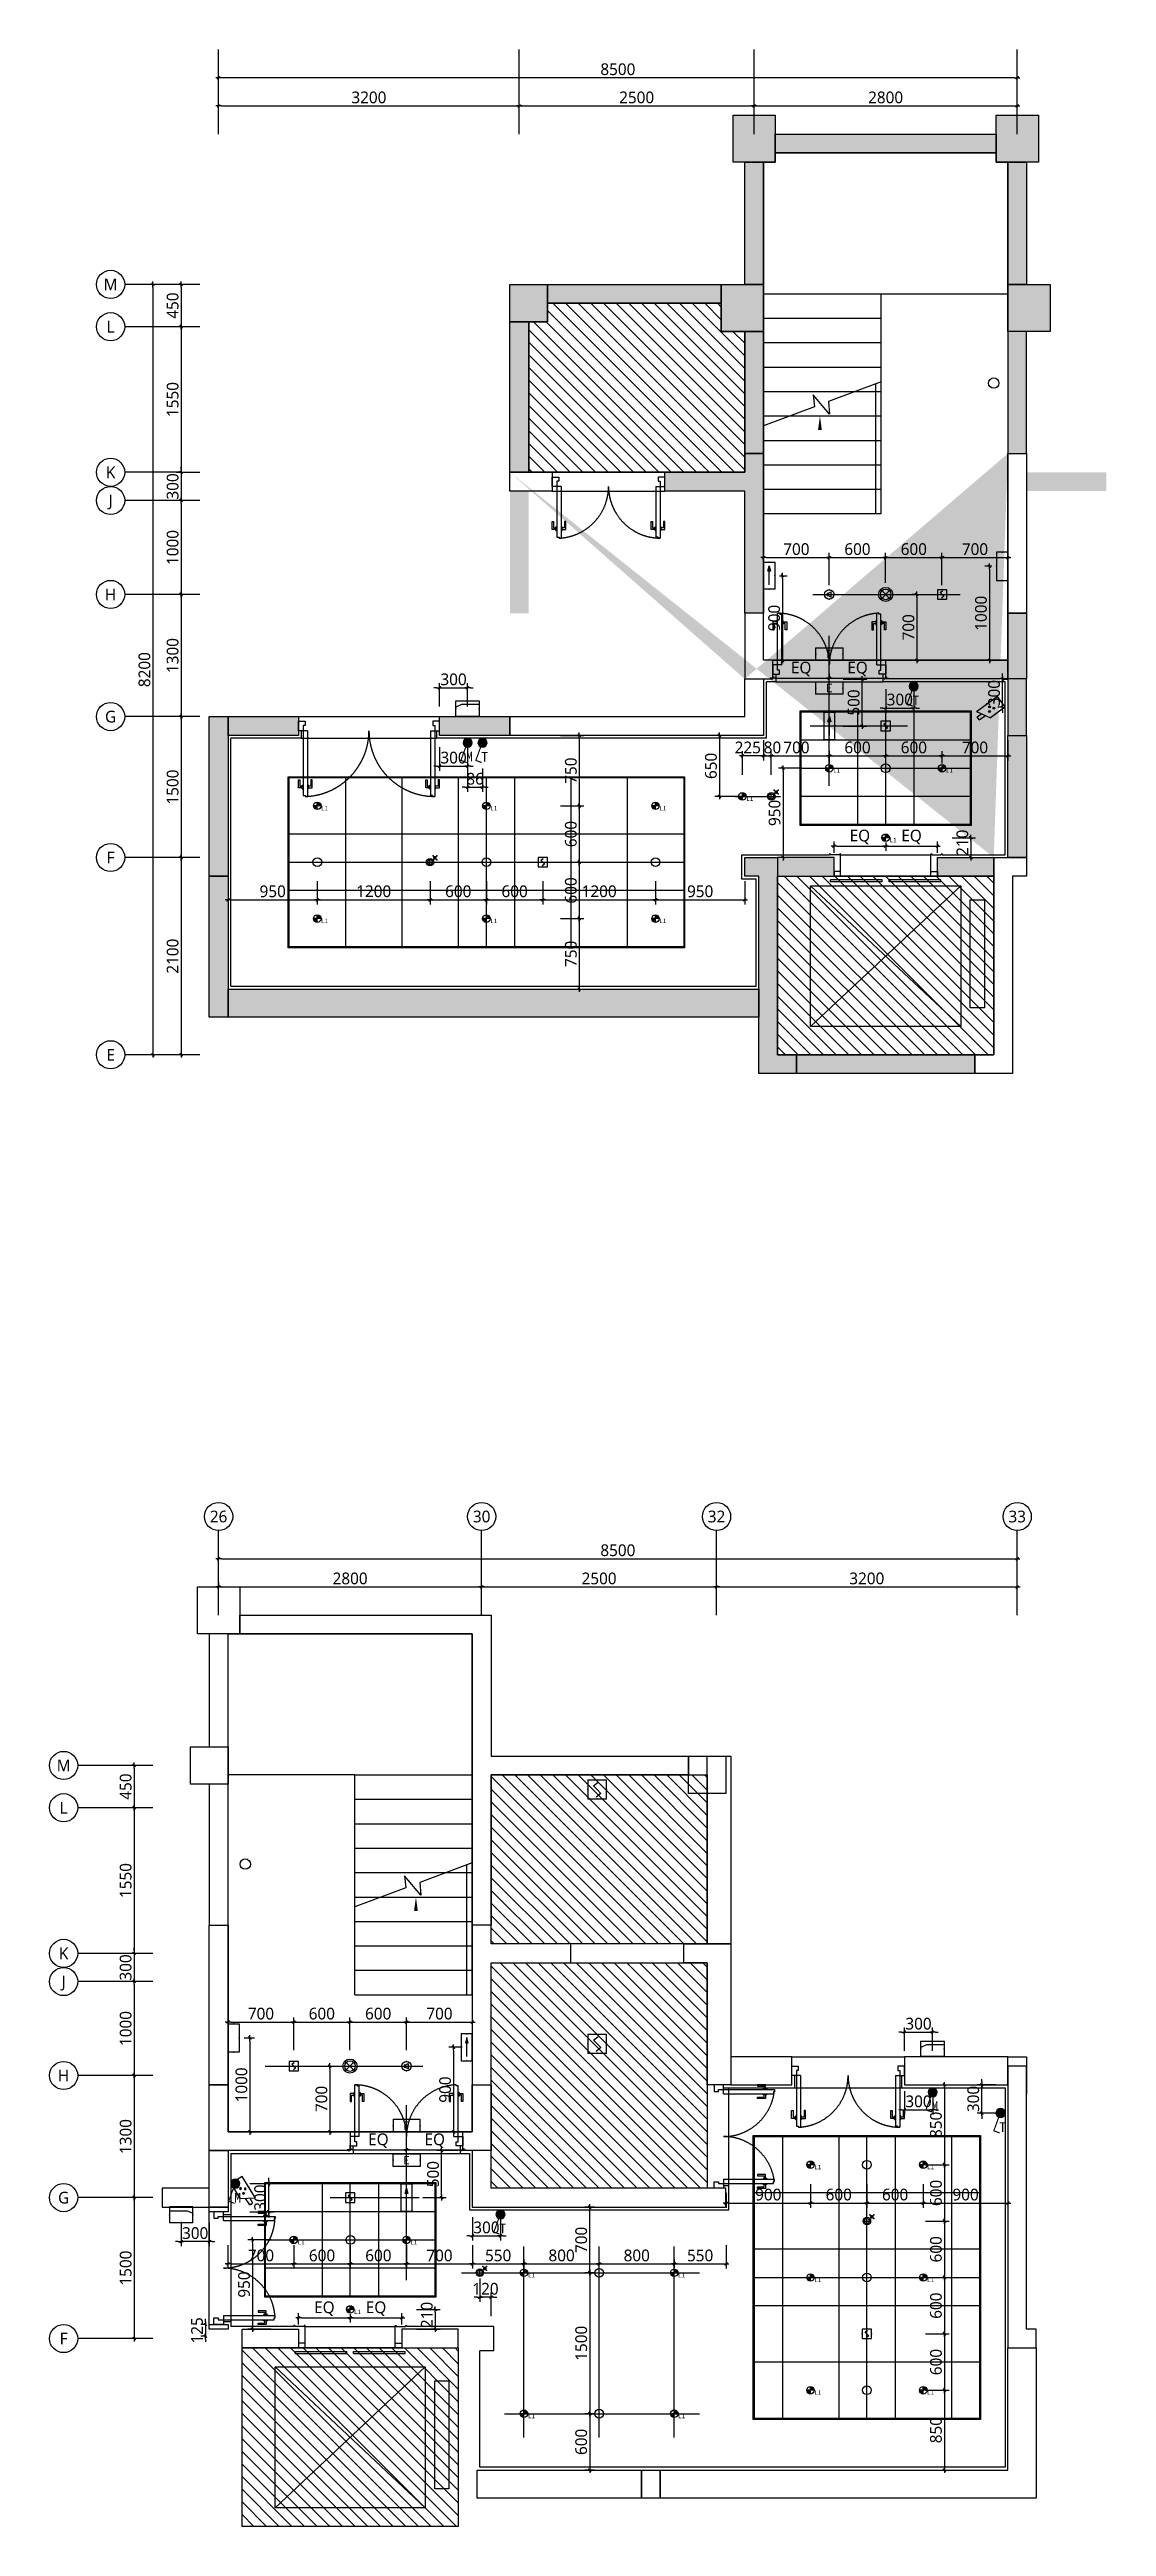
# Model space of a CAD drawing. Extents: x 3443499 to 7125205, y -1700016 to -264854.
# Drawn here: x 3443499 to 3454749, y -989136 to -962772 of the extents above; entities that cross this region are included whole.
import ezdxf
from ezdxf.enums import TextEntityAlignment as Align

# ---------------------------------------------------------------- set-up
doc = ezdxf.new("R2010")
doc.units = 0
doc.header["$LTSCALE"] = 1000
doc.header["$MEASUREMENT"] = 0
doc.linetypes.add('ACAD_ISO03W100', pattern=[30, 12, -18])
doc.linetypes.add('DASH', pattern=[0.35, 0.25, -0.1])
doc.layers.get('0').update_dxf_attribs({"linetype": 'CONTINUOUS'})
doc.layers.get('Defpoints').update_dxf_attribs({"linetype": 'CONTINUOUS'})
for name, color, linetype in [('A-填充', 251, 'CONTINUOUS'), ('A-墙体', 255, 'CONTINUOUS'), ('A-标注', 1, 'CONTINUOUS'), ('A-结构', 4, 'CONTINUOUS'), ('A-结构柱', 255, 'CONTINUOUS'), ('B-楼梯', 92, 'CONTINUOUS'), ('B-电梯', 54, 'CONTINUOUS'), ('B-门', 4, 'CONTINUOUS'), ('B-门槛线', 251, 'CONTINUOUS'), ('C-消防点位', 54, 'CONTINUOUS'), ('D-地面结构', 4, 'CONTINUOUS'), ('E-天花填充', 251, 'CONTINUOUS'), ('E-天花灯具', 92, 'CONTINUOUS'), ('E-天花空调', 1, 'CONTINUOUS'), ('E-天花结构', 4, 'CONTINUOUS'), ('E-天花辅助2', 54, 'CONTINUOUS'), ('E-灯具开关', 92, 'CONTINUOUS')]:
    doc.layers.add(name, color=color, linetype=linetype)
doc.styles.add('_TCH_DIM_T3', font='SIMPLEX.shx', dxfattribs={"width": 0.705882, "bigfont": 'GBCBIG.shx'})
doc.styles.add('_TCH_LABEL', font='COMPLEX', dxfattribs={"bigfont": 'GBCBIG'})
doc.styles.add('_TEL_DIM', font='SIMPLEX', dxfattribs={"width": 0.8, "height": 3.5, "bigfont": 'HZTXT'})
doc.styles.get("Standard").update_dxf_attribs({"font": 'gbenor.shx', "bigfont": 'gbcbig.shx'})
doc.styles.add('微软雅黑', font='msyh.ttf')
doc.styles.add('黑体', font='simhei.ttf')
doc.dimstyles.new('K-SMD-50', dxfattribs={"dimscale": 50, "dimtxt": 2.5, "dimasz": 0.6, "dimexe": 1, "dimexo": 1, "dimgap": 0.5, "dimtad": 1, "dimdec": 0, "dimrnd": 5, "dimdsep": 46, "dimtxsty": '微软雅黑', "dimblk": 'YQTICK', "dimcen": 0, "dimclrd": 1, "dimclre": 1, "dimclrt": 1, "dimadec": 1, "dimazin": 2, "dimtfac": 1, "dimtdec": 0, "dimtix": 1, "dimtmove": 1, "dimatfit": 2, "dimldrblk": 'A', "dimfxl": 4, "dimfxlon": 1, "dimtolj": 1, "dimtzin": 0, "dimarcsym": 0})

msp = doc.modelspace()

# ---------------------------------------------------------------- texts
at = {"layer": 'E-灯具开关', "style": '黑体'}
for s, p in [('T', (3452685, -969750.4)), ('M', (3447933.1, -970349)), ('T', (3448094.5, -970350.4)), ('M', (3452887.1, -984713.5)), ('T', (3453608.1, -984936.8)), ('M', (3445465.4, -985688)), ('T', (3448286, -986014.8))]:
    msp.add_text(s, height=102.9, dxfattribs=at).set_placement(p)

# ---------------------------------------------------------------- blocks, each defined once
blk = doc.blocks.new('$equip$00002540')
blk.add_hatch(color=256).paths.add_polyline_path([(0.24, 0.37), (0.24, 0.23), (0.53, 0.3)])
for p, q in [((-0.72, 0.6), (-0.72, 0)), ((0.72, 0.6), (-0.72, 0.6)), ((-0.72, 0), (0.72, 0)), ((0.24, 0.37), (0.24, 0.23)), ((0.53, 0.3), (0.24, 0.37)), ((0.24, 0.23), (0.53, 0.3)), ((0.72, 0), (0.72, 0.6))]:
    blk.add_line(p, q)
at = {"color": 7}
blk.add_line((-0.48, 0.3), (0.48, 0.3), dxfattribs=at)
at = {"const_width": 0.04}
blk.add_lwpolyline([(-0.72, 0.6), (-0.72, 0), (0.72, 0), (0.72, 0.6), (-0.72, 0.6), (-0.72, 0)], dxfattribs=at)
for p in [(-0.72, 0.3), (0, 0.6), (0, 0), (0.72, 0.3)]:
    blk.add_point(p)
at = {"color": 7, "style": '_TEL_DIM', "flags": 1}
blk.add_attdef('A', text='', height=0.00002, dxfattribs=at).set_placement((0, 0), align=Align.MIDDLE_CENTER)
blk = doc.blocks.new('$equip$00002534')
for p, q in [((-0.72, 0.66), (-0.72, 0)), ((0.72, 0.66), (-0.72, 0.66)), ((-0.72, 0), (0.72, 0)), ((0.72, 0), (0.72, 0.66))]:
    blk.add_line(p, q)
at = {"const_width": 0.04}
blk.add_lwpolyline([(-0.72, 0.66), (-0.72, 0), (0.72, 0), (0.72, 0.66), (-0.72, 0.66), (-0.72, 0)], dxfattribs=at)
for p in [(-0.72, 0.33), (0, 0.66), (0, 0), (0.72, 0.33)]:
    blk.add_point(p)
at = {"color": 7, "style": '_TEL_DIM'}
blk.add_attdef('$TEXT$', text='', height=0.4, dxfattribs=at).set_placement((0, 0.33), align=Align.MIDDLE_CENTER)
at = {"color": 7, "style": '_TEL_DIM', "flags": 1}
blk.add_attdef('A', text='', height=0.00002, dxfattribs=at).set_placement((0, 0), align=Align.MIDDLE_CENTER)
blk = doc.blocks.new('YQTICK')
at = {"color": 1}
blk.add_line((-1, 0), (1, 0), dxfattribs=at)
at = {"color": 1, "const_width": 0.4}
blk.add_lwpolyline([(0.53, 0.53), (-0.53, -0.53)], dxfattribs=at)
blk = doc.blocks.new('*D279')
at = {"layer": 'A-标注', "color": 1, "lineweight": -2, "transparency": 16777216}
for p, q in [((3445099, -965272), (3444849, -965272)), ((3444899, -965302), (3444899, -965692)), ((3445099, -965722), (3444849, -965722))]:
    blk.add_line(p, q, dxfattribs=at)
at = {"layer": 'Defpoints', "color": 0, "transparency": 16777216}
for p in [(3448399, -965272), (3444899, -965722), (3448399, -965722)]:
    blk.add_point(p, dxfattribs=at)
at = {"layer": 'A-标注', "color": 1, "lineweight": -2, "transparency": 16777216, "xscale": 30, "yscale": 30, "zscale": 30}
for p, rotation in [((3444899, -965272), 90), ((3444899, -965722), 270)]:
    blk.add_blockref('YQTICK', p, dxfattribs=dict(at, rotation=rotation))
at = {"layer": 'A-标注', "color": 1, "transparency": 16777216, "insert": (3444809, -965497), "char_height": 125, "attachment_point": 5, "rotation": 90, "style": '微软雅黑'}
blk.add_mtext('\\A1;450', dxfattribs=at)
blk = doc.blocks.new('A')
at = {"color": 1}
for p, q in [((-0.37, 0), (-2.13, 0)), ((-1.44, 1.15), (-1.09, 1.44)), ((-1.44, 1.15), (-0.37, 0)), ((-1.44, -1.15), (-0.37, 0)), ((-1.09, 1.44), (0, 0)), ((-1.09, -1.44), (0, 0)), ((-1.44, -1.15), (-1.09, -1.44))]:
    blk.add_line(p, q, dxfattribs=at)
for points in [[(-1.44, 1.15), (-1.09, 1.44), (-0.37, 0), (0, 0)], [(-1.44, -1.15), (-1.09, -1.44), (-0.37, 0), (0, 0)]]:
    blk.add_solid(points, dxfattribs=at)
blk = doc.blocks.new('*D280')
at = {"layer": 'A-标注', "color": 1, "lineweight": -2, "transparency": 16777216}
for p, q in [((3445099, -965722), (3444849, -965722)), ((3444899, -965752), (3444899, -967242)), ((3445099, -967272), (3444849, -967272))]:
    blk.add_line(p, q, dxfattribs=at)
at = {"layer": 'Defpoints', "color": 0, "transparency": 16777216}
for p in [(3448399, -965722), (3444899, -967272), (3448398, -967272)]:
    blk.add_point(p, dxfattribs=at)
at = {"layer": 'A-标注', "color": 1, "lineweight": -2, "transparency": 16777216, "xscale": 30, "yscale": 30, "zscale": 30}
for p, rotation in [((3444899, -965722), 90), ((3444899, -967272), 270)]:
    blk.add_blockref('YQTICK', p, dxfattribs=dict(at, rotation=rotation))
at = {"layer": 'A-标注', "color": 1, "transparency": 16777216, "insert": (3444809, -966497), "char_height": 125, "attachment_point": 5, "rotation": 90, "style": '微软雅黑'}
blk.add_mtext('\\A1;1550', dxfattribs=at)
blk = doc.blocks.new('*D281')
at = {"layer": 'A-标注', "color": 1, "lineweight": -2, "transparency": 16777216}
for p, q in [((3445099, -967272), (3444849, -967272)), ((3444899, -967242), (3444899, -967212)), ((3444899, -967272), (3444899, -967572)), ((3445099, -967572), (3444849, -967572)), ((3444899, -967602), (3444899, -967632))]:
    blk.add_line(p, q, dxfattribs=at)
at = {"layer": 'Defpoints', "color": 0, "transparency": 16777216}
for p in [(3448398, -967272), (3444899, -967572), (3450898, -967572)]:
    blk.add_point(p, dxfattribs=at)
at = {"layer": 'A-标注', "color": 1, "lineweight": -2, "transparency": 16777216, "xscale": 30, "yscale": 30, "zscale": 30}
for p, rotation in [((3444899, -967272), 270), ((3444899, -967572), 90)]:
    blk.add_blockref('YQTICK', p, dxfattribs=dict(at, rotation=rotation))
at = {"layer": 'A-标注', "color": 1, "transparency": 16777216, "insert": (3444809, -967422), "char_height": 125, "attachment_point": 5, "rotation": 90, "style": '微软雅黑'}
blk.add_mtext('\\A1;300', dxfattribs=at)
blk = doc.blocks.new('*D282')
at = {"layer": 'A-标注', "color": 1, "lineweight": -2, "transparency": 16777216}
for p, q in [((3445099, -967572), (3444849, -967572)), ((3444899, -967602), (3444899, -968542)), ((3445099, -968572), (3444849, -968572))]:
    blk.add_line(p, q, dxfattribs=at)
at = {"layer": 'Defpoints', "color": 0, "transparency": 16777216}
for p in [(3450898, -967572), (3444899, -968572), (3450898, -968572)]:
    blk.add_point(p, dxfattribs=at)
at = {"layer": 'A-标注', "color": 1, "lineweight": -2, "transparency": 16777216, "xscale": 30, "yscale": 30, "zscale": 30}
for p, rotation in [((3444899, -967572), 90), ((3444899, -968572), 270)]:
    blk.add_blockref('YQTICK', p, dxfattribs=dict(at, rotation=rotation))
at = {"layer": 'A-标注', "color": 1, "transparency": 16777216, "insert": (3444809, -968072), "char_height": 125, "attachment_point": 5, "rotation": 90, "style": '微软雅黑'}
blk.add_mtext('\\A1;1000', dxfattribs=at)
blk = doc.blocks.new('*D283')
at = {"layer": 'A-标注', "color": 1, "lineweight": -2, "transparency": 16777216}
for p, q in [((3445099, -968572), (3444849, -968572)), ((3444899, -968602), (3444899, -969842)), ((3445099, -969872), (3444849, -969872))]:
    blk.add_line(p, q, dxfattribs=at)
at = {"layer": 'Defpoints', "color": 0, "transparency": 16777216}
for p in [(3450898, -968572), (3444899, -969872), (3445199, -969872)]:
    blk.add_point(p, dxfattribs=at)
at = {"layer": 'A-标注', "color": 1, "lineweight": -2, "transparency": 16777216, "xscale": 30, "yscale": 30, "zscale": 30}
for p, rotation in [((3444899, -968572), 90), ((3444899, -969872), 270)]:
    blk.add_blockref('YQTICK', p, dxfattribs=dict(at, rotation=rotation))
at = {"layer": 'A-标注', "color": 1, "transparency": 16777216, "insert": (3444809, -969222), "char_height": 125, "attachment_point": 5, "rotation": 90, "style": '微软雅黑'}
blk.add_mtext('\\A1;1300', dxfattribs=at)
blk = doc.blocks.new('*D284')
at = {"layer": 'A-标注', "color": 1, "lineweight": -2, "transparency": 16777216}
for p, q in [((3445099, -969872), (3444849, -969872)), ((3444899, -969902), (3444899, -971342)), ((3445099, -971372), (3444849, -971372))]:
    blk.add_line(p, q, dxfattribs=at)
at = {"layer": 'Defpoints', "color": 0, "transparency": 16777216}
for p in [(3445199, -969872), (3444899, -971372), (3445199, -971372)]:
    blk.add_point(p, dxfattribs=at)
at = {"layer": 'A-标注', "color": 1, "lineweight": -2, "transparency": 16777216, "xscale": 30, "yscale": 30, "zscale": 30}
for p, rotation in [((3444899, -969872), 90), ((3444899, -971372), 270)]:
    blk.add_blockref('YQTICK', p, dxfattribs=dict(at, rotation=rotation))
at = {"layer": 'A-标注', "color": 1, "transparency": 16777216, "insert": (3444809, -970622), "char_height": 125, "attachment_point": 5, "rotation": 90, "style": '微软雅黑'}
blk.add_mtext('\\A1;1500', dxfattribs=at)
blk = doc.blocks.new('*D285')
at = {"layer": 'A-标注', "color": 1, "lineweight": -2, "transparency": 16777216}
for p, q in [((3445099, -971372), (3444849, -971372)), ((3444899, -971402), (3444899, -973442)), ((3445099, -973472), (3444849, -973472))]:
    blk.add_line(p, q, dxfattribs=at)
at = {"layer": 'Defpoints', "color": 0, "transparency": 16777216}
for p in [(3445199, -971372), (3444899, -973472), (3451048, -973472)]:
    blk.add_point(p, dxfattribs=at)
at = {"layer": 'A-标注', "color": 1, "lineweight": -2, "transparency": 16777216, "xscale": 30, "yscale": 30, "zscale": 30}
for p, rotation in [((3444899, -971372), 90), ((3444899, -973472), 270)]:
    blk.add_blockref('YQTICK', p, dxfattribs=dict(at, rotation=rotation))
at = {"layer": 'A-标注', "color": 1, "transparency": 16777216, "insert": (3444809, -972422), "char_height": 125, "attachment_point": 5, "rotation": 90, "style": '微软雅黑'}
blk.add_mtext('\\A1;2100', dxfattribs=at)
blk = doc.blocks.new('*D286')
at = {"layer": 'A-标注', "color": 1, "lineweight": -2, "transparency": 16777216}
for p, q in [((3444799, -965272), (3444549, -965272)), ((3444599, -965302), (3444599, -973442)), ((3444799, -973472), (3444549, -973472))]:
    blk.add_line(p, q, dxfattribs=at)
at = {"layer": 'Defpoints', "color": 0, "transparency": 16777216}
for p in [(3444899, -965272), (3444599, -973472), (3444899, -973472)]:
    blk.add_point(p, dxfattribs=at)
at = {"layer": 'A-标注', "color": 1, "lineweight": -2, "transparency": 16777216, "xscale": 30, "yscale": 30, "zscale": 30}
for p, rotation in [((3444599, -965272), 90), ((3444599, -973472), 270)]:
    blk.add_blockref('YQTICK', p, dxfattribs=dict(at, rotation=rotation))
at = {"layer": 'A-标注', "color": 1, "transparency": 16777216, "insert": (3444509, -969372), "char_height": 125, "attachment_point": 5, "rotation": 90, "style": '微软雅黑'}
blk.add_mtext('\\A1;8200', dxfattribs=at)
blk = doc.blocks.new('轴号&醒')
blk.add_circle((0, 0), 3)
at = {"style": '微软雅黑'}
blk.add_attdef('A', text='', height=2.5, dxfattribs=at).set_placement((0, 0), align=Align.MIDDLE_CENTER)
blk = doc.blocks.new('*D287')
at = {"layer": 'A-标注', "color": 1, "lineweight": -2, "transparency": 16777216}
for p, q in [((3445298, -963572), (3445298, -963322)), ((3448498, -963572), (3448498, -963322)), ((3445328, -963372), (3448468, -963372))]:
    blk.add_line(p, q, dxfattribs=at)
at = {"layer": 'Defpoints', "color": 0, "transparency": 16777216}
for p in [(3448498, -963372), (3445298, -969872), (3448498, -969872)]:
    blk.add_point(p, dxfattribs=at)
at = {"layer": 'A-标注', "color": 1, "lineweight": -2, "transparency": 16777216, "xscale": 30, "yscale": 30, "zscale": 30, "rotation": 180}
blk.add_blockref('YQTICK', (3445298, -963372), dxfattribs=at)
at = {"layer": 'A-标注', "color": 1, "lineweight": -2, "transparency": 16777216, "xscale": 30, "yscale": 30, "zscale": 30}
blk.add_blockref('YQTICK', (3448498, -963372), dxfattribs=at)
at = {"layer": 'A-标注', "color": 1, "transparency": 16777216, "insert": (3446898, -963282), "char_height": 125, "attachment_point": 5, "style": '微软雅黑'}
blk.add_mtext('\\A1;3200', dxfattribs=at)
blk = doc.blocks.new('*D288')
at = {"layer": 'A-标注', "color": 1, "lineweight": -2, "transparency": 16777216}
for p, q in [((3448498, -963572), (3448498, -963322)), ((3450998, -963422), (3450998, -963322)), ((3448528, -963372), (3450968, -963372))]:
    blk.add_line(p, q, dxfattribs=at)
at = {"layer": 'Defpoints', "color": 0, "transparency": 16777216}
for p in [(3450998, -963372), (3450998, -963472), (3448498, -969872)]:
    blk.add_point(p, dxfattribs=at)
at = {"layer": 'A-标注', "color": 1, "lineweight": -2, "transparency": 16777216, "xscale": 30, "yscale": 30, "zscale": 30, "rotation": 180}
blk.add_blockref('YQTICK', (3448498, -963372), dxfattribs=at)
at = {"layer": 'A-标注', "color": 1, "lineweight": -2, "transparency": 16777216, "xscale": 30, "yscale": 30, "zscale": 30}
blk.add_blockref('YQTICK', (3450998, -963372), dxfattribs=at)
at = {"layer": 'A-标注', "color": 1, "transparency": 16777216, "insert": (3449748, -963282), "char_height": 125, "attachment_point": 5, "style": '微软雅黑'}
blk.add_mtext('\\A1;2500', dxfattribs=at)
blk = doc.blocks.new('*D289')
at = {"layer": 'A-标注', "color": 1, "lineweight": -2, "transparency": 16777216}
for p, q in [((3450998, -963422), (3450998, -963322)), ((3453798, -963422), (3453798, -963322)), ((3451028, -963372), (3453768, -963372))]:
    blk.add_line(p, q, dxfattribs=at)
at = {"layer": 'Defpoints', "color": 0, "transparency": 16777216}
for p in [(3450998, -963472), (3453798, -963372), (3453798, -963472)]:
    blk.add_point(p, dxfattribs=at)
at = {"layer": 'A-标注', "color": 1, "lineweight": -2, "transparency": 16777216, "xscale": 30, "yscale": 30, "zscale": 30, "rotation": 180}
blk.add_blockref('YQTICK', (3450998, -963372), dxfattribs=at)
at = {"layer": 'A-标注', "color": 1, "lineweight": -2, "transparency": 16777216, "xscale": 30, "yscale": 30, "zscale": 30}
blk.add_blockref('YQTICK', (3453798, -963372), dxfattribs=at)
at = {"layer": 'A-标注', "color": 1, "transparency": 16777216, "insert": (3452398, -963282), "char_height": 125, "attachment_point": 5, "style": '微软雅黑'}
blk.add_mtext('\\A1;2800', dxfattribs=at)
blk = doc.blocks.new('*D290')
at = {"layer": 'A-标注', "color": 1, "lineweight": -2, "transparency": 16777216}
for p, q in [((3445298, -963272), (3445298, -963022)), ((3453768, -963072), (3445328, -963072)), ((3453798, -963272), (3453798, -963022))]:
    blk.add_line(p, q, dxfattribs=at)
at = {"layer": 'Defpoints', "color": 0, "transparency": 16777216}
for p in [(3445298, -963072), (3445298, -963372), (3453798, -963372)]:
    blk.add_point(p, dxfattribs=at)
at = {"layer": 'A-标注', "color": 1, "lineweight": -2, "transparency": 16777216, "xscale": 30, "yscale": 30, "zscale": 30, "rotation": 180}
blk.add_blockref('YQTICK', (3445298, -963072), dxfattribs=at)
at = {"layer": 'A-标注', "color": 1, "lineweight": -2, "transparency": 16777216, "xscale": 30, "yscale": 30, "zscale": 30}
blk.add_blockref('YQTICK', (3453798, -963072), dxfattribs=at)
at = {"layer": 'A-标注', "color": 1, "transparency": 16777216, "insert": (3449548, -962982), "char_height": 125, "attachment_point": 5, "style": '微软雅黑'}
blk.add_mtext('\\A1;8500', dxfattribs=at)
blk = doc.blocks.new('*D291')
at = {"layer": 'A-标注', "color": 1, "lineweight": -2, "transparency": 16777216}
for p, q in [((3444599, -981036), (3444349, -981036)), ((3444399, -981066), (3444399, -981456)), ((3444599, -981486), (3444349, -981486))]:
    blk.add_line(p, q, dxfattribs=at)
at = {"layer": 'Defpoints', "color": 0, "transparency": 16777216}
for p in [(3444999, -981036), (3444399, -981486), (3445199, -981486)]:
    blk.add_point(p, dxfattribs=at)
at = {"layer": 'A-标注', "color": 1, "lineweight": -2, "transparency": 16777216, "xscale": 30, "yscale": 30, "zscale": 30}
for p, rotation in [((3444399, -981036), 90), ((3444399, -981486), 270)]:
    blk.add_blockref('YQTICK', p, dxfattribs=dict(at, rotation=rotation))
at = {"layer": 'A-标注', "color": 1, "transparency": 16777216, "insert": (3444309, -981261), "char_height": 125, "attachment_point": 5, "rotation": 90, "style": '微软雅黑'}
blk.add_mtext('\\A1;450', dxfattribs=at)
blk = doc.blocks.new('*D292')
at = {"layer": 'A-标注', "color": 1, "lineweight": -2, "transparency": 16777216}
for p, q in [((3444599, -981486), (3444349, -981486)), ((3444399, -981516), (3444399, -983006)), ((3444599, -983036), (3444349, -983036))]:
    blk.add_line(p, q, dxfattribs=at)
at = {"layer": 'Defpoints', "color": 0, "transparency": 16777216}
for p in [(3445199, -981486), (3444399, -983036), (3445199, -983036)]:
    blk.add_point(p, dxfattribs=at)
at = {"layer": 'A-标注', "color": 1, "lineweight": -2, "transparency": 16777216, "xscale": 30, "yscale": 30, "zscale": 30}
for p, rotation in [((3444399, -981486), 90), ((3444399, -983036), 270)]:
    blk.add_blockref('YQTICK', p, dxfattribs=dict(at, rotation=rotation))
at = {"layer": 'A-标注', "color": 1, "transparency": 16777216, "insert": (3444309, -982261), "char_height": 125, "attachment_point": 5, "rotation": 90, "style": '微软雅黑'}
blk.add_mtext('\\A1;1550', dxfattribs=at)
blk = doc.blocks.new('*D293')
at = {"layer": 'A-标注', "color": 1, "lineweight": -2, "transparency": 16777216}
for p, q in [((3444599, -983036), (3444349, -983036)), ((3444399, -983006), (3444399, -982976)), ((3444399, -983036), (3444399, -983336)), ((3444599, -983336), (3444349, -983336)), ((3444399, -983366), (3444399, -983396))]:
    blk.add_line(p, q, dxfattribs=at)
at = {"layer": 'Defpoints', "color": 0, "transparency": 16777216}
for p in [(3445199, -983036), (3444399, -983336), (3445199, -983336)]:
    blk.add_point(p, dxfattribs=at)
at = {"layer": 'A-标注', "color": 1, "lineweight": -2, "transparency": 16777216, "xscale": 30, "yscale": 30, "zscale": 30}
for p, rotation in [((3444399, -983036), 270), ((3444399, -983336), 90)]:
    blk.add_blockref('YQTICK', p, dxfattribs=dict(at, rotation=rotation))
at = {"layer": 'A-标注', "color": 1, "transparency": 16777216, "insert": (3444309, -983186), "char_height": 125, "attachment_point": 5, "rotation": 90, "style": '微软雅黑'}
blk.add_mtext('\\A1;300', dxfattribs=at)
blk = doc.blocks.new('*D294')
at = {"layer": 'A-标注', "color": 1, "lineweight": -2, "transparency": 16777216}
for p, q in [((3444599, -983336), (3444349, -983336)), ((3444399, -983366), (3444399, -984306)), ((3444599, -984336), (3444349, -984336))]:
    blk.add_line(p, q, dxfattribs=at)
at = {"layer": 'Defpoints', "color": 0, "transparency": 16777216}
for p in [(3445199, -983336), (3444399, -984336), (3445199, -984336)]:
    blk.add_point(p, dxfattribs=at)
at = {"layer": 'A-标注', "color": 1, "lineweight": -2, "transparency": 16777216, "xscale": 30, "yscale": 30, "zscale": 30}
for p, rotation in [((3444399, -983336), 90), ((3444399, -984336), 270)]:
    blk.add_blockref('YQTICK', p, dxfattribs=dict(at, rotation=rotation))
at = {"layer": 'A-标注', "color": 1, "transparency": 16777216, "insert": (3444309, -983836), "char_height": 125, "attachment_point": 5, "rotation": 90, "style": '微软雅黑'}
blk.add_mtext('\\A1;1000', dxfattribs=at)
blk = doc.blocks.new('*D295')
at = {"layer": 'A-标注', "color": 1, "lineweight": -2, "transparency": 16777216}
for p, q in [((3444599, -984336), (3444349, -984336)), ((3444399, -984366), (3444399, -985606)), ((3444599, -985636), (3444349, -985636))]:
    blk.add_line(p, q, dxfattribs=at)
at = {"layer": 'Defpoints', "color": 0, "transparency": 16777216}
for p in [(3445199, -984336), (3444399, -985636), (3445199, -985636)]:
    blk.add_point(p, dxfattribs=at)
at = {"layer": 'A-标注', "color": 1, "lineweight": -2, "transparency": 16777216, "xscale": 30, "yscale": 30, "zscale": 30}
for p, rotation in [((3444399, -984336), 90), ((3444399, -985636), 270)]:
    blk.add_blockref('YQTICK', p, dxfattribs=dict(at, rotation=rotation))
at = {"layer": 'A-标注', "color": 1, "transparency": 16777216, "insert": (3444309, -984986), "char_height": 125, "attachment_point": 5, "rotation": 90, "style": '微软雅黑'}
blk.add_mtext('\\A1;1300', dxfattribs=at)
blk = doc.blocks.new('*D296')
at = {"layer": 'A-标注', "color": 1, "lineweight": -2, "transparency": 16777216}
for p, q in [((3444599, -985636), (3444349, -985636)), ((3444399, -985666), (3444399, -987106)), ((3444599, -987136), (3444349, -987136))]:
    blk.add_line(p, q, dxfattribs=at)
at = {"layer": 'Defpoints', "color": 0, "transparency": 16777216}
for p in [(3445199, -985636), (3444399, -987136), (3445199, -987136)]:
    blk.add_point(p, dxfattribs=at)
at = {"layer": 'A-标注', "color": 1, "lineweight": -2, "transparency": 16777216, "xscale": 30, "yscale": 30, "zscale": 30}
for p, rotation in [((3444399, -985636), 90), ((3444399, -987136), 270)]:
    blk.add_blockref('YQTICK', p, dxfattribs=dict(at, rotation=rotation))
at = {"layer": 'A-标注', "color": 1, "transparency": 16777216, "insert": (3444309, -986386), "char_height": 125, "attachment_point": 5, "rotation": 90, "style": '微软雅黑'}
blk.add_mtext('\\A1;1500', dxfattribs=at)
blk = doc.blocks.new('*D297')
at = {"layer": 'A-标注', "color": 1, "lineweight": -2, "transparency": 16777216}
for p, q in [((3445299, -979136), (3445299, -979086)), ((3445329, -979136), (3448068, -979136)), ((3448098, -979336), (3448098, -979086))]:
    blk.add_line(p, q, dxfattribs=at)
at = {"layer": 'Defpoints', "color": 0, "transparency": 16777216}
for p in [(3445299, -979136), (3448098, -979136), (3448098, -979436)]:
    blk.add_point(p, dxfattribs=at)
at = {"layer": 'A-标注', "color": 1, "lineweight": -2, "transparency": 16777216, "xscale": 30, "yscale": 30, "zscale": 30, "rotation": 180}
blk.add_blockref('YQTICK', (3445299, -979136), dxfattribs=at)
at = {"layer": 'A-标注', "color": 1, "lineweight": -2, "transparency": 16777216, "xscale": 30, "yscale": 30, "zscale": 30}
blk.add_blockref('YQTICK', (3448098, -979136), dxfattribs=at)
at = {"layer": 'A-标注', "color": 1, "transparency": 16777216, "insert": (3446698, -979046), "char_height": 125, "attachment_point": 5, "style": '微软雅黑'}
blk.add_mtext('\\A1;2800', dxfattribs=at)
blk = doc.blocks.new('*D298')
at = {"layer": 'A-标注', "color": 1, "lineweight": -2, "transparency": 16777216}
for p, q in [((3448098, -979336), (3448098, -979086)), ((3448128, -979136), (3450568, -979136)), ((3450598, -979336), (3450598, -979086))]:
    blk.add_line(p, q, dxfattribs=at)
at = {"layer": 'Defpoints', "color": 0, "transparency": 16777216}
for p in [(3450598, -979136), (3448098, -979436), (3450598, -980936)]:
    blk.add_point(p, dxfattribs=at)
at = {"layer": 'A-标注', "color": 1, "lineweight": -2, "transparency": 16777216, "xscale": 30, "yscale": 30, "zscale": 30, "rotation": 180}
blk.add_blockref('YQTICK', (3448098, -979136), dxfattribs=at)
at = {"layer": 'A-标注', "color": 1, "lineweight": -2, "transparency": 16777216, "xscale": 30, "yscale": 30, "zscale": 30}
blk.add_blockref('YQTICK', (3450598, -979136), dxfattribs=at)
at = {"layer": 'A-标注', "color": 1, "transparency": 16777216, "insert": (3449348, -979046), "char_height": 125, "attachment_point": 5, "style": '微软雅黑'}
blk.add_mtext('\\A1;2500', dxfattribs=at)
blk = doc.blocks.new('*D299')
at = {"layer": 'A-标注', "color": 1, "lineweight": -2, "transparency": 16777216}
for p, q in [((3450598, -979336), (3450598, -979086)), ((3450628, -979136), (3453769, -979136)), ((3453799, -979336), (3453799, -979086))]:
    blk.add_line(p, q, dxfattribs=at)
at = {"layer": 'Defpoints', "color": 0, "transparency": 16777216}
for p in [(3453799, -979136), (3450598, -980936), (3453799, -984186)]:
    blk.add_point(p, dxfattribs=at)
at = {"layer": 'A-标注', "color": 1, "lineweight": -2, "transparency": 16777216, "xscale": 30, "yscale": 30, "zscale": 30, "rotation": 180}
blk.add_blockref('YQTICK', (3450598, -979136), dxfattribs=at)
at = {"layer": 'A-标注', "color": 1, "lineweight": -2, "transparency": 16777216, "xscale": 30, "yscale": 30, "zscale": 30}
blk.add_blockref('YQTICK', (3453799, -979136), dxfattribs=at)
at = {"layer": 'A-标注', "color": 1, "transparency": 16777216, "insert": (3452198, -979046), "char_height": 125, "attachment_point": 5, "style": '微软雅黑'}
blk.add_mtext('\\A1;3200', dxfattribs=at)
blk = doc.blocks.new('*D300')
at = {"layer": 'A-标注', "color": 1, "lineweight": -2, "transparency": 16777216}
for p, q in [((3445298, -979036), (3445298, -978786)), ((3445328, -978836), (3453768, -978836)), ((3453798, -979036), (3453798, -978786))]:
    blk.add_line(p, q, dxfattribs=at)
at = {"layer": 'Defpoints', "color": 0, "transparency": 16777216}
for p in [(3453798, -978836), (3445298, -979136), (3453798, -984136)]:
    blk.add_point(p, dxfattribs=at)
at = {"layer": 'A-标注', "color": 1, "lineweight": -2, "transparency": 16777216, "xscale": 30, "yscale": 30, "zscale": 30, "rotation": 180}
blk.add_blockref('YQTICK', (3445298, -978836), dxfattribs=at)
at = {"layer": 'A-标注', "color": 1, "lineweight": -2, "transparency": 16777216, "xscale": 30, "yscale": 30, "zscale": 30}
blk.add_blockref('YQTICK', (3453798, -978836), dxfattribs=at)
at = {"layer": 'A-标注', "color": 1, "transparency": 16777216, "insert": (3449548, -978746), "char_height": 125, "attachment_point": 5, "style": '微软雅黑'}
blk.add_mtext('\\A1;8500', dxfattribs=at)
blk = doc.blocks.new('*U271')
at = {"layer": 'A-结构'}
for points in [[(80, 140), (80, 185), (60, 185), (60, 240), (10, 240), (10, 140), (80, 140)], [(1140, 140), (1140, 185), (1160, 185), (1160, 240), (1210, 240), (1210, 140), (1140, 140)]]:
    blk.add_lwpolyline(points, dxfattribs=at)
at = {"layer": 'B-门', "color": 251}
for p, q in [((50, 709), (50, 669)), ((50, 709), (60, 709)), ((50, 669), (60, 669)), ((115, 709), (105, 709)), ((115, 669), (105, 669)), ((115, 709), (115, 669)), ((1105, 709), (1105, 669)), ((1105, 709), (1115, 709)), ((1105, 669), (1115, 669)), ((1170, 709), (1160, 709)), ((1170, 669), (1160, 669)), ((1170, 709), (1170, 669))]:
    blk.add_line(p, q, dxfattribs=at)
at = {"layer": 'B-门'}
for p, q in [((60, 240), (60, 790)), ((60, 790), (83, 790)), ((83, 790), (83, 780)), ((83, 780), (105, 780)), ((105, 240), (105, 780)), ((1115, 240), (1115, 790)), ((1137, 790), (1115, 790)), ((1137, 780), (1137, 790)), ((1160, 780), (1137, 780)), ((1160, 240), (1160, 780)), ((105, 240), (60, 240)), ((1115, 240), (1160, 240))]:
    blk.add_line(p, q, dxfattribs=at)
at = {"layer": 'B-门', "color": 251}
for points in [[(50, 697), (9, 697), (9, 612), (24, 612), (24, 682), (50, 682)], [(115, 697), (156, 697), (156, 612), (141, 612), (141, 682), (115, 682)], [(1105, 697), (1064, 697), (1064, 612), (1079, 612), (1079, 682), (1105, 682)], [(1170, 697), (1211, 697), (1211, 612), (1196, 612), (1196, 682), (1170, 682)]]:
    blk.add_lwpolyline(points, dxfattribs=at)
at = {"layer": 'B-门', "color": 251, "linetype": 'ACAD_ISO03W100', "ltscale": 4}
for centre, radius, start, end in [((60, 240), 550, 0, 90), ((1161, 240), 551, 92.4756, 179.9622)]:
    blk.add_arc(centre, radius, start, end, dxfattribs=at)
at = {"layer": 'B-门'}
blk.add_arc((1137, 785), 3.09, 271.5887, 88.4105, dxfattribs=at)
blk = doc.blocks.new('*U272')
at = {"layer": 'A-结构'}
for points in [[(80, 140), (80, 185), (60, 185), (60, 240), (10, 240), (10, 140), (80, 140)], [(1440, 140), (1440, 185), (1460, 185), (1460, 240), (1510, 240), (1510, 140), (1440, 140)]]:
    blk.add_lwpolyline(points, dxfattribs=at)
at = {"layer": 'B-门', "color": 251}
for p, q in [((50, 859), (50, 819)), ((50, 859), (60, 859)), ((50, 819), (60, 819)), ((115, 859), (105, 859)), ((115, 819), (105, 819)), ((115, 859), (115, 819)), ((1405, 859), (1405, 819)), ((1405, 859), (1415, 859)), ((1405, 819), (1415, 819)), ((1470, 859), (1460, 859)), ((1470, 819), (1460, 819)), ((1470, 859), (1470, 819))]:
    blk.add_line(p, q, dxfattribs=at)
at = {"layer": 'B-门'}
for p, q in [((60, 240), (60, 940)), ((60, 940), (83, 940)), ((83, 940), (83, 930)), ((83, 930), (105, 930)), ((105, 240), (105, 930)), ((1415, 240), (1415, 940)), ((1437, 940), (1415, 940)), ((1437, 930), (1437, 940)), ((1460, 930), (1437, 930)), ((1460, 240), (1460, 930)), ((105, 240), (60, 240)), ((1415, 240), (1460, 240))]:
    blk.add_line(p, q, dxfattribs=at)
at = {"layer": 'B-门', "color": 251}
for points in [[(50, 847), (9, 847), (9, 762), (24, 762), (24, 832), (50, 832)], [(115, 847), (156, 847), (156, 762), (141, 762), (141, 832), (115, 832)], [(1405, 847), (1364, 847), (1364, 762), (1379, 762), (1379, 832), (1405, 832)], [(1470, 847), (1511, 847), (1511, 762), (1496, 762), (1496, 832), (1470, 832)]]:
    blk.add_lwpolyline(points, dxfattribs=at)
at = {"layer": 'B-门', "color": 251, "linetype": 'ACAD_ISO03W100', "ltscale": 4}
for centre, radius, start, end in [((60, 240), 700, 0, 90), ((1461, 240), 701, 92.4756, 179.9622)]:
    blk.add_arc(centre, radius, start, end, dxfattribs=at)
at = {"layer": 'B-门'}
blk.add_arc((1437, 935), 3.09, 271.5887, 88.4105, dxfattribs=at)
blk = doc.blocks.new('*U273')
at = {"layer": 'A-结构'}
for points in [[(80, 140), (80, 185), (60, 185), (60, 240), (10, 240), (10, 140), (80, 140)], [(1140, 140), (1140, 185), (1160, 185), (1160, 240), (1210, 240), (1210, 140), (1140, 140)]]:
    blk.add_lwpolyline(points, dxfattribs=at)
at = {"layer": 'B-门', "color": 251}
for p, q in [((50, 709), (50, 669)), ((50, 709), (60, 709)), ((50, 669), (60, 669)), ((115, 709), (105, 709)), ((115, 669), (105, 669)), ((115, 709), (115, 669)), ((1105, 709), (1105, 669)), ((1105, 709), (1115, 709)), ((1105, 669), (1115, 669)), ((1170, 709), (1160, 709)), ((1170, 669), (1160, 669)), ((1170, 709), (1170, 669))]:
    blk.add_line(p, q, dxfattribs=at)
at = {"layer": 'B-门'}
for p, q in [((60, 240), (60, 790)), ((60, 790), (83, 790)), ((83, 790), (83, 780)), ((83, 780), (105, 780)), ((105, 240), (105, 780)), ((1115, 240), (1115, 790)), ((1137, 790), (1115, 790)), ((1137, 780), (1137, 790)), ((1160, 780), (1137, 780)), ((1160, 240), (1160, 780)), ((105, 240), (60, 240)), ((1115, 240), (1160, 240))]:
    blk.add_line(p, q, dxfattribs=at)
at = {"layer": 'B-门', "color": 251}
for points in [[(50, 697), (9, 697), (9, 612), (24, 612), (24, 682), (50, 682)], [(115, 697), (156, 697), (156, 612), (141, 612), (141, 682), (115, 682)], [(1105, 697), (1064, 697), (1064, 612), (1079, 612), (1079, 682), (1105, 682)], [(1170, 697), (1211, 697), (1211, 612), (1196, 612), (1196, 682), (1170, 682)]]:
    blk.add_lwpolyline(points, dxfattribs=at)
at = {"layer": 'B-门', "color": 251, "linetype": 'ACAD_ISO03W100', "ltscale": 4}
for centre, radius, start, end in [((60, 240), 550, 0, 90), ((1161, 240), 551, 92.4756, 179.9622)]:
    blk.add_arc(centre, radius, start, end, dxfattribs=at)
at = {"layer": 'B-门'}
blk.add_arc((1137, 785), 3.09, 271.5887, 88.4105, dxfattribs=at)
blk = doc.blocks.new('*U270')
at = {"layer": 'A-结构'}
for p, q in [((-50, -240), (-50, -230)), ((-40, -240), (-50, -240)), ((-40, -240), (-40, -230)), ((60, -230), (-40, -230)), ((1040, -230), (1140, -230)), ((1140, -240), (1140, -230)), ((1140, -240), (1150, -240)), ((1150, -240), (1150, -230))]:
    blk.add_line(p, q, dxfattribs=at)
for points in [[(0, 0), (70, 0), (70, -50), (0, -50)], [(1100, 0), (1030, 0), (1030, -50), (1100, -50)]]:
    blk.add_lwpolyline(points, close=True, dxfattribs=at)
for points in [[(70, -50), (70, -240), (60, -240), (60, -230)], [(1030, -50), (1030, -240), (1040, -240), (1040, -230)]]:
    blk.add_lwpolyline(points, dxfattribs=at)
at = {"layer": 'B-门槛线'}
blk.add_line((70, -230), (1030, -230), dxfattribs=at)
at = {"layer": 'D-地面结构'}
blk.add_line((70, -230), (1030, -230), dxfattribs=at)
at = {"layer": 'E-天花结构'}
blk.add_line((70, -230), (1030, -230), dxfattribs=at)
blk = doc.blocks.new('111')
at = {"layer": 'E-天花灯具'}
h = blk.add_hatch(color=251, dxfattribs=at)
h.paths.add_polyline_path([(-10016890, -2841424), (-10016850, -2841424, 0.414214), (-10016890, -2841384)])
h.paths.add_polyline_path([(-10016930, -2841424, 0.414214), (-10016890, -2841464), (-10016890, -2841424)])
for p, q in [((-10016850, -2841424), (-10016930, -2841424)), ((-10016890, -2841464), (-10016890, -2841384))]:
    blk.add_line(p, q, dxfattribs=at)
blk.add_circle((-10016890, -2841424), 40, dxfattribs=at)
at = {"layer": 'E-天花灯具', "style": '黑体'}
blk.add_text('L1', height=48, dxfattribs=at).set_placement((-10016849, -2841472))
blk = doc.blocks.new('*U274')
at = {"layer": 'A-结构'}
for points in [[(80, 140), (80, 185), (60, 185), (60, 240), (10, 240), (10, 140), (80, 140)], [(1140, 140), (1140, 185), (1160, 185), (1160, 240), (1210, 240), (1210, 140), (1140, 140)]]:
    blk.add_lwpolyline(points, dxfattribs=at)
at = {"layer": 'B-门', "color": 251}
for p, q in [((50, 709), (50, 669)), ((50, 709), (60, 709)), ((50, 669), (60, 669)), ((115, 709), (105, 709)), ((115, 669), (105, 669)), ((115, 709), (115, 669)), ((1105, 709), (1105, 669)), ((1105, 709), (1115, 709)), ((1105, 669), (1115, 669)), ((1170, 709), (1160, 709)), ((1170, 669), (1160, 669)), ((1170, 709), (1170, 669))]:
    blk.add_line(p, q, dxfattribs=at)
at = {"layer": 'B-门'}
for p, q in [((60, 240), (60, 790)), ((60, 790), (83, 790)), ((83, 790), (83, 780)), ((83, 780), (105, 780)), ((105, 240), (105, 780)), ((1115, 240), (1115, 790)), ((1137, 790), (1115, 790)), ((1137, 780), (1137, 790)), ((1160, 780), (1137, 780)), ((1160, 240), (1160, 780)), ((105, 240), (60, 240)), ((1115, 240), (1160, 240))]:
    blk.add_line(p, q, dxfattribs=at)
at = {"layer": 'B-门', "color": 251}
for points in [[(50, 697), (9, 697), (9, 612), (24, 612), (24, 682), (50, 682)], [(115, 697), (156, 697), (156, 612), (141, 612), (141, 682), (115, 682)], [(1105, 697), (1064, 697), (1064, 612), (1079, 612), (1079, 682), (1105, 682)], [(1170, 697), (1211, 697), (1211, 612), (1196, 612), (1196, 682), (1170, 682)]]:
    blk.add_lwpolyline(points, dxfattribs=at)
at = {"layer": 'B-门', "color": 251, "linetype": 'ACAD_ISO03W100', "ltscale": 4}
for centre, radius, start, end in [((60, 240), 550, 0, 90), ((1161, 240), 551, 92.4756, 179.9622)]:
    blk.add_arc(centre, radius, start, end, dxfattribs=at)
at = {"layer": 'B-门'}
blk.add_arc((1137, 785), 3.09, 271.5887, 88.4105, dxfattribs=at)
blk = doc.blocks.new('*U277')
at = {"layer": 'A-结构'}
for points in [[(80, 140), (80, 185), (60, 185), (60, 240), (10, 240), (10, 140), (80, 140)], [(1040, 140), (1040, 185), (1060, 185), (1060, 240), (1110, 240), (1110, 140), (1040, 140)]]:
    blk.add_lwpolyline(points, dxfattribs=at)
at = {"layer": 'B-门', "color": 251}
for p, q in [((50, 699), (50, 659)), ((50, 699), (60, 699)), ((50, 659), (60, 659)), ((115, 699), (105, 699)), ((115, 659), (105, 659)), ((115, 699), (115, 659)), ((1005, 699), (1005, 659)), ((1005, 699), (1015, 699)), ((1005, 659), (1015, 659)), ((1070, 699), (1060, 699)), ((1070, 659), (1060, 659)), ((1070, 699), (1070, 659))]:
    blk.add_line(p, q, dxfattribs=at)
at = {"layer": 'B-门'}
for p, q in [((60, 240), (60, 780)), ((60, 780), (83, 780)), ((83, 780), (83, 770)), ((83, 770), (105, 770)), ((105, 240), (105, 770)), ((1015, 240), (1015, 780)), ((1038, 780), (1015, 780)), ((1038, 770), (1038, 780)), ((1060, 770), (1038, 770)), ((1060, 240), (1060, 770)), ((105, 240), (60, 240)), ((1015, 240), (1060, 240))]:
    blk.add_line(p, q, dxfattribs=at)
at = {"layer": 'B-门', "color": 251}
for points in [[(50, 687), (9, 687), (9, 602), (24, 602), (24, 672), (50, 672)], [(115, 687), (156, 687), (156, 602), (141, 602), (141, 672), (115, 672)], [(1005, 687), (964, 687), (964, 602), (979, 602), (979, 672), (1005, 672)], [(1070, 687), (1111, 687), (1111, 602), (1096, 602), (1096, 672), (1070, 672)]]:
    blk.add_lwpolyline(points, dxfattribs=at)
at = {"layer": 'B-门', "color": 251, "linetype": 'ACAD_ISO03W100', "ltscale": 4}
for centre, radius, start, end in [((12, 236), 548, 0.4059, 82.5641), ((1108, 236), 549, 97.4359, 179.5941)]:
    blk.add_arc(centre, radius, start, end, dxfattribs=at)
at = {"layer": 'B-门'}
blk.add_arc((1037, 775), 3.09, 271.5887, 88.4105, dxfattribs=at)
blk = doc.blocks.new('*U275')
at = {"layer": 'A-结构'}
for points in [[(80, 140), (80, 185), (60, 185), (60, 240), (10, 240), (10, 140), (80, 140)], [(1140, 140), (1140, 185), (1160, 185), (1160, 240), (1210, 240), (1210, 140), (1140, 140)]]:
    blk.add_lwpolyline(points, dxfattribs=at)
at = {"layer": 'B-门', "color": 251}
for p, q in [((50, 709), (50, 669)), ((50, 709), (60, 709)), ((50, 669), (60, 669)), ((115, 709), (105, 709)), ((115, 669), (105, 669)), ((115, 709), (115, 669)), ((1105, 709), (1105, 669)), ((1105, 709), (1115, 709)), ((1105, 669), (1115, 669)), ((1170, 709), (1160, 709)), ((1170, 669), (1160, 669)), ((1170, 709), (1170, 669))]:
    blk.add_line(p, q, dxfattribs=at)
at = {"layer": 'B-门'}
for p, q in [((60, 240), (60, 790)), ((60, 790), (83, 790)), ((83, 790), (83, 780)), ((83, 780), (105, 780)), ((105, 240), (105, 780)), ((1115, 240), (1115, 790)), ((1138, 790), (1115, 790)), ((1138, 780), (1138, 790)), ((1160, 780), (1138, 780)), ((1160, 240), (1160, 780)), ((105, 240), (60, 240)), ((1115, 240), (1160, 240))]:
    blk.add_line(p, q, dxfattribs=at)
at = {"layer": 'B-门', "color": 251}
for points in [[(50, 697), (9, 697), (9, 612), (24, 612), (24, 682), (50, 682)], [(115, 697), (156, 697), (156, 612), (141, 612), (141, 682), (115, 682)], [(1105, 697), (1064, 697), (1064, 612), (1079, 612), (1079, 682), (1105, 682)], [(1170, 697), (1211, 697), (1211, 612), (1196, 612), (1196, 682), (1170, 682)]]:
    blk.add_lwpolyline(points, dxfattribs=at)
at = {"layer": 'B-门', "color": 251, "linetype": 'ACAD_ISO03W100', "ltscale": 4}
for centre, radius, start, end in [((60, 240), 550, 0, 90), ((1161, 240), 551, 92.4756, 179.9622)]:
    blk.add_arc(centre, radius, start, end, dxfattribs=at)
at = {"layer": 'B-门'}
blk.add_arc((1137, 785), 3.09, 271.5887, 88.4105, dxfattribs=at)
blk = doc.blocks.new('右向疏散')
h = blk.add_hatch(color=256)
h.paths.add_polyline_path([(202, 120), (86, 149), (86, 120)])
h.paths.add_polyline_path([(202, 120), (86, 120), (86, 91)])
at = {"color": 7}
blk.add_line((-202, 120), (202, 120), dxfattribs=at)
for p, q in [((202, 120), (86, 149)), ((86, 149), (86, 91)), ((86, 91), (202, 120))]:
    blk.add_line(p, q)
blk.add_lwpolyline([(-288, 240), (288, 240), (288, 0), (-288, 0)], close=True)
blk = doc.blocks.new('$equip_U$00000098(lemon-PC)')
for p in [(-0.72, 0), (0, 0), (0.72, 0), (-0.72, -0.3), (-0.72, -0.6), (0, -0.6), (0.72, -0.3), (0.72, -0.6)]:
    blk.add_point(p)
at = {"xscale": 0.002499999944120646, "yscale": 0.002499999944120646, "zscale": 0.002499999944120646}
blk.add_blockref('右向疏散', (0, -0.6), dxfattribs=at)
at = {"color": 7, "style": '_TCH_DIM_T3', "flags": 1}
for tag in ['A', 'REMARK']:
    blk.add_attdef(tag, text='', height=0.000025, dxfattribs=at).set_placement((0, 0), align=Align.MIDDLE_CENTER)
at = {"color": 7, "style": '_TCH_DIM_T3'}
blk.add_attdef('$TEXT$', text='', height=0.000025, dxfattribs=at).set_placement((0, -0.6), align=Align.MIDDLE_CENTER)
blk = doc.blocks.new('*D301')
at = {"layer": 'Defpoints', "color": 0, "transparency": 16777216}
for p in [(3446698, -985136), (3447299, -985127), (3447299, -985166)]:
    blk.add_point(p, dxfattribs=at)
at = {"layer": 'E-天花空调', "color": 1, "lineweight": -2, "transparency": 16777216}
for p, q in [((3446698, -985127), (3446698, -985077)), ((3446728, -985127), (3447269, -985127)), ((3447299, -985127), (3447299, -985077))]:
    blk.add_line(p, q, dxfattribs=at)
at = {"layer": 'E-天花空调', "color": 1, "lineweight": -2, "transparency": 16777216, "xscale": 30, "yscale": 30, "zscale": 30, "rotation": 180}
blk.add_blockref('YQTICK', (3446698, -985127), dxfattribs=at)
at = {"layer": 'E-天花空调', "color": 1, "lineweight": -2, "transparency": 16777216, "xscale": 30, "yscale": 30, "zscale": 30}
blk.add_blockref('YQTICK', (3447299, -985127), dxfattribs=at)
at = {"layer": 'E-天花空调', "color": 1, "transparency": 16777216, "insert": (3446999, -985030), "char_height": 125, "attachment_point": 5, "style": '微软雅黑'}
blk.add_mtext('\\A1;EQ', dxfattribs=at)
blk = doc.blocks.new('*D302')
at = {"layer": 'Defpoints', "color": 0, "transparency": 16777216}
for p in [(3447299, -985166), (3447898, -985127), (3447898, -985136)]:
    blk.add_point(p, dxfattribs=at)
at = {"layer": 'E-天花空调', "color": 1, "lineweight": -2, "transparency": 16777216}
for p, q in [((3447299, -985127), (3447299, -985077)), ((3447329, -985127), (3447868, -985127)), ((3447898, -985127), (3447898, -985077))]:
    blk.add_line(p, q, dxfattribs=at)
at = {"layer": 'E-天花空调', "color": 1, "lineweight": -2, "transparency": 16777216, "xscale": 30, "yscale": 30, "zscale": 30, "rotation": 180}
blk.add_blockref('YQTICK', (3447299, -985127), dxfattribs=at)
at = {"layer": 'E-天花空调', "color": 1, "lineweight": -2, "transparency": 16777216, "xscale": 30, "yscale": 30, "zscale": 30}
blk.add_blockref('YQTICK', (3447898, -985127), dxfattribs=at)
at = {"layer": 'E-天花空调', "color": 1, "transparency": 16777216, "insert": (3447599, -985030), "char_height": 125, "attachment_point": 5, "style": '微软雅黑'}
blk.add_mtext('\\A1;EQ', dxfattribs=at)
blk = doc.blocks.new('*D303')
at = {"layer": 'Defpoints', "color": 0, "transparency": 16777216}
for p in [(3451199, -969472), (3451799, -969462), (3451799, -969502)]:
    blk.add_point(p, dxfattribs=at)
at = {"layer": 'E-天花空调', "color": 1, "lineweight": -2, "transparency": 16777216}
for p, q in [((3451199, -969462), (3451199, -969412)), ((3451799, -969462), (3451799, -969412)), ((3451229, -969462), (3451769, -969462))]:
    blk.add_line(p, q, dxfattribs=at)
at = {"layer": 'E-天花空调', "color": 1, "lineweight": -2, "transparency": 16777216, "xscale": 30, "yscale": 30, "zscale": 30, "rotation": 180}
blk.add_blockref('YQTICK', (3451199, -969462), dxfattribs=at)
at = {"layer": 'E-天花空调', "color": 1, "lineweight": -2, "transparency": 16777216, "xscale": 30, "yscale": 30, "zscale": 30}
blk.add_blockref('YQTICK', (3451799, -969462), dxfattribs=at)
at = {"layer": 'E-天花空调', "color": 1, "transparency": 16777216, "insert": (3451499, -969365), "char_height": 125, "attachment_point": 5, "style": '微软雅黑'}
blk.add_mtext('\\A1;EQ', dxfattribs=at)
blk = doc.blocks.new('*D304')
at = {"layer": 'Defpoints', "color": 0, "transparency": 16777216}
for p in [(3451799, -969502), (3452399, -969462), (3452399, -969472)]:
    blk.add_point(p, dxfattribs=at)
at = {"layer": 'E-天花空调', "color": 1, "lineweight": -2, "transparency": 16777216}
for p, q in [((3451799, -969462), (3451799, -969412)), ((3452399, -969462), (3452399, -969412)), ((3451829, -969462), (3452369, -969462))]:
    blk.add_line(p, q, dxfattribs=at)
at = {"layer": 'E-天花空调', "color": 1, "lineweight": -2, "transparency": 16777216, "xscale": 30, "yscale": 30, "zscale": 30, "rotation": 180}
blk.add_blockref('YQTICK', (3451799, -969462), dxfattribs=at)
at = {"layer": 'E-天花空调', "color": 1, "lineweight": -2, "transparency": 16777216, "xscale": 30, "yscale": 30, "zscale": 30}
blk.add_blockref('YQTICK', (3452399, -969462), dxfattribs=at)
at = {"layer": 'E-天花空调', "color": 1, "transparency": 16777216, "insert": (3452099, -969365), "char_height": 125, "attachment_point": 5, "style": '微软雅黑'}
blk.add_mtext('\\A1;EQ', dxfattribs=at)
blk = doc.blocks.new('*D305')
at = {"layer": 'Defpoints', "color": 0, "transparency": 16777216}
for p in [(3451099, -970072), (3451799, -970290), (3451799, -970422)]:
    blk.add_point(p, dxfattribs=at)
at = {"layer": 'E-天花空调', "color": 1, "lineweight": -2, "transparency": 16777216}
for p, q in [((3451099, -970122), (3451099, -970340)), ((3451129, -970290), (3451769, -970290)), ((3451799, -970372), (3451799, -970240))]:
    blk.add_line(p, q, dxfattribs=at)
at = {"layer": 'E-天花空调', "color": 1, "lineweight": -2, "transparency": 16777216, "xscale": 30, "yscale": 30, "zscale": 30, "rotation": 180}
blk.add_blockref('YQTICK', (3451099, -970290), dxfattribs=at)
at = {"layer": 'E-天花空调', "color": 1, "lineweight": -2, "transparency": 16777216, "xscale": 30, "yscale": 30, "zscale": 30}
blk.add_blockref('YQTICK', (3451799, -970290), dxfattribs=at)
at = {"layer": 'E-天花空调', "color": 1, "transparency": 16777216, "insert": (3451449, -970201), "char_height": 125, "attachment_point": 5, "style": '微软雅黑'}
blk.add_mtext('\\A1;700', dxfattribs=at)
blk = doc.blocks.new('*D306')
at = {"layer": 'Defpoints', "color": 0, "transparency": 16777216}
for p in [(3451799, -970422), (3452399, -970290), (3452399, -970422)]:
    blk.add_point(p, dxfattribs=at)
at = {"layer": 'E-天花空调', "color": 1, "lineweight": -2, "transparency": 16777216}
for p, q in [((3451799, -970372), (3451799, -970240)), ((3451829, -970290), (3452369, -970290)), ((3452399, -970372), (3452399, -970240))]:
    blk.add_line(p, q, dxfattribs=at)
at = {"layer": 'E-天花空调', "color": 1, "lineweight": -2, "transparency": 16777216, "xscale": 30, "yscale": 30, "zscale": 30, "rotation": 180}
blk.add_blockref('YQTICK', (3451799, -970290), dxfattribs=at)
at = {"layer": 'E-天花空调', "color": 1, "lineweight": -2, "transparency": 16777216, "xscale": 30, "yscale": 30, "zscale": 30}
blk.add_blockref('YQTICK', (3452399, -970290), dxfattribs=at)
at = {"layer": 'E-天花空调', "color": 1, "transparency": 16777216, "insert": (3452099, -970201), "char_height": 125, "attachment_point": 5, "style": '微软雅黑'}
blk.add_mtext('\\A1;600', dxfattribs=at)
blk = doc.blocks.new('*D307')
at = {"layer": 'Defpoints', "color": 0, "transparency": 16777216}
for p in [(3452399, -970422), (3452999, -970290), (3452999, -970422)]:
    blk.add_point(p, dxfattribs=at)
at = {"layer": 'E-天花空调', "color": 1, "lineweight": -2, "transparency": 16777216}
for p, q in [((3452399, -970372), (3452399, -970240)), ((3452429, -970290), (3452969, -970290)), ((3452999, -970372), (3452999, -970240))]:
    blk.add_line(p, q, dxfattribs=at)
at = {"layer": 'E-天花空调', "color": 1, "lineweight": -2, "transparency": 16777216, "xscale": 30, "yscale": 30, "zscale": 30, "rotation": 180}
blk.add_blockref('YQTICK', (3452399, -970290), dxfattribs=at)
at = {"layer": 'E-天花空调', "color": 1, "lineweight": -2, "transparency": 16777216, "xscale": 30, "yscale": 30, "zscale": 30}
blk.add_blockref('YQTICK', (3452999, -970290), dxfattribs=at)
at = {"layer": 'E-天花空调', "color": 1, "transparency": 16777216, "insert": (3452699, -970201), "char_height": 125, "attachment_point": 5, "style": '微软雅黑'}
blk.add_mtext('\\A1;600', dxfattribs=at)
blk = doc.blocks.new('*D308')
at = {"layer": 'Defpoints', "color": 0, "transparency": 16777216}
for p in [(3453699, -970072), (3452999, -970422), (3453699, -970290)]:
    blk.add_point(p, dxfattribs=at)
at = {"layer": 'E-天花空调', "color": 1, "lineweight": -2, "transparency": 16777216}
for p, q in [((3453699, -970122), (3453699, -970340)), ((3452999, -970372), (3452999, -970240)), ((3453029, -970290), (3453669, -970290))]:
    blk.add_line(p, q, dxfattribs=at)
at = {"layer": 'E-天花空调', "color": 1, "lineweight": -2, "transparency": 16777216, "xscale": 30, "yscale": 30, "zscale": 30, "rotation": 180}
blk.add_blockref('YQTICK', (3452999, -970290), dxfattribs=at)
at = {"layer": 'E-天花空调', "color": 1, "lineweight": -2, "transparency": 16777216, "xscale": 30, "yscale": 30, "zscale": 30}
blk.add_blockref('YQTICK', (3453699, -970290), dxfattribs=at)
at = {"layer": 'E-天花空调', "color": 1, "transparency": 16777216, "insert": (3453349, -970201), "char_height": 125, "attachment_point": 5, "style": '微软雅黑'}
blk.add_mtext('\\A1;700', dxfattribs=at)
blk = doc.blocks.new('*D309')
at = {"layer": 'Defpoints', "color": 0, "transparency": 16777216}
for p in [(3452399, -970422), (3451306, -971372), (3451407, -971372)]:
    blk.add_point(p, dxfattribs=at)
at = {"layer": 'E-天花空调', "color": 1, "lineweight": -2, "transparency": 16777216}
for p, q in [((3451506, -970422), (3451256, -970422)), ((3451306, -970452), (3451306, -971342)), ((3451357, -971372), (3451256, -971372))]:
    blk.add_line(p, q, dxfattribs=at)
at = {"layer": 'E-天花空调', "color": 1, "lineweight": -2, "transparency": 16777216, "xscale": 30, "yscale": 30, "zscale": 30}
for p, rotation in [((3451306, -970422), 90), ((3451306, -971372), 270)]:
    blk.add_blockref('YQTICK', p, dxfattribs=dict(at, rotation=rotation))
at = {"layer": 'E-天花空调', "color": 1, "transparency": 16777216, "insert": (3451216, -970897), "char_height": 125, "attachment_point": 5, "rotation": 90, "style": '微软雅黑'}
blk.add_mtext('\\A1;950', dxfattribs=at)
blk = doc.blocks.new('*D310')
at = {"layer": 'Defpoints', "color": 0, "transparency": 16777216}
for p in [(3452399, -971162), (3452399, -971250), (3451849, -971372)]:
    blk.add_point(p, dxfattribs=at)
at = {"layer": 'E-天花空调', "color": 1, "lineweight": -2, "transparency": 16777216}
for p, q in [((3451849, -971322), (3451849, -971200)), ((3451879, -971250), (3452369, -971250)), ((3452399, -971212), (3452399, -971300))]:
    blk.add_line(p, q, dxfattribs=at)
at = {"layer": 'E-天花空调', "color": 1, "lineweight": -2, "transparency": 16777216, "xscale": 30, "yscale": 30, "zscale": 30, "rotation": 180}
blk.add_blockref('YQTICK', (3451849, -971250), dxfattribs=at)
at = {"layer": 'E-天花空调', "color": 1, "lineweight": -2, "transparency": 16777216, "xscale": 30, "yscale": 30, "zscale": 30}
blk.add_blockref('YQTICK', (3452399, -971250), dxfattribs=at)
at = {"layer": 'E-天花空调', "color": 1, "transparency": 16777216, "insert": (3452124, -971153), "char_height": 125, "attachment_point": 5, "style": '微软雅黑'}
blk.add_mtext('\\A1;EQ', dxfattribs=at)
blk = doc.blocks.new('*D311')
at = {"layer": 'Defpoints', "color": 0, "transparency": 16777216}
for p in [(3452399, -971162), (3452949, -971250), (3452949, -971372)]:
    blk.add_point(p, dxfattribs=at)
at = {"layer": 'E-天花空调', "color": 1, "lineweight": -2, "transparency": 16777216}
for p, q in [((3452399, -971212), (3452399, -971300)), ((3452429, -971250), (3452919, -971250)), ((3452949, -971322), (3452949, -971200))]:
    blk.add_line(p, q, dxfattribs=at)
at = {"layer": 'E-天花空调', "color": 1, "lineweight": -2, "transparency": 16777216, "xscale": 30, "yscale": 30, "zscale": 30, "rotation": 180}
blk.add_blockref('YQTICK', (3452399, -971250), dxfattribs=at)
at = {"layer": 'E-天花空调', "color": 1, "lineweight": -2, "transparency": 16777216, "xscale": 30, "yscale": 30, "zscale": 30}
blk.add_blockref('YQTICK', (3452949, -971250), dxfattribs=at)
at = {"layer": 'E-天花空调', "color": 1, "transparency": 16777216, "insert": (3452674, -971153), "char_height": 125, "attachment_point": 5, "style": '微软雅黑'}
blk.add_mtext('\\A1;EQ', dxfattribs=at)
blk = doc.blocks.new('*D312')
at = {"layer": 'Defpoints', "color": 0, "transparency": 16777216}
for p in [(3452399, -971162), (3452949, -971372), (3453305, -971372)]:
    blk.add_point(p, dxfattribs=at)
at = {"layer": 'E-天花空调', "color": 1, "lineweight": -2, "transparency": 16777216}
for p, q in [((3453105, -971162), (3453355, -971162)), ((3453305, -971192), (3453305, -971342)), ((3453105, -971372), (3453355, -971372))]:
    blk.add_line(p, q, dxfattribs=at)
at = {"layer": 'E-天花空调', "color": 1, "lineweight": -2, "transparency": 16777216, "xscale": 30, "yscale": 30, "zscale": 30}
for p, rotation in [((3453305, -971162), 90), ((3453305, -971372), 270)]:
    blk.add_blockref('YQTICK', p, dxfattribs=dict(at, rotation=rotation))
at = {"layer": 'E-天花空调', "color": 1, "transparency": 16777216, "insert": (3453215, -971215), "char_height": 125, "attachment_point": 5, "rotation": 90, "style": '微软雅黑'}
blk.add_mtext('\\A1;210', dxfattribs=at)
blk = doc.blocks.new('*D313')
at = {"layer": 'Defpoints', "color": 0, "transparency": 16777216}
for p in [(3447649, -970072), (3447949, -970102), (3447949, -970399)]:
    blk.add_point(p, dxfattribs=at)
at = {"layer": 'E-天花空调', "color": 1, "lineweight": -2, "transparency": 16777216}
for p, q in [((3447649, -970199), (3447649, -970449)), ((3447949, -970199), (3447949, -970449)), ((3447619, -970399), (3447589, -970399)), ((3447649, -970399), (3447949, -970399)), ((3447979, -970399), (3448009, -970399))]:
    blk.add_line(p, q, dxfattribs=at)
at = {"layer": 'E-天花空调', "color": 1, "lineweight": -2, "transparency": 16777216, "xscale": 30, "yscale": 30, "zscale": 30}
blk.add_blockref('YQTICK', (3447649, -970399), dxfattribs=at)
at = {"layer": 'E-天花空调', "color": 1, "lineweight": -2, "transparency": 16777216, "xscale": 30, "yscale": 30, "zscale": 30, "rotation": 180}
blk.add_blockref('YQTICK', (3447949, -970399), dxfattribs=at)
at = {"layer": 'E-天花空调', "color": 1, "transparency": 16777216, "insert": (3447799, -970309), "char_height": 125, "attachment_point": 5, "style": '微软雅黑'}
blk.add_mtext('\\A1;300', dxfattribs=at)
blk = doc.blocks.new('*D314')
at = {"layer": 'Defpoints', "color": 0, "transparency": 16777216}
for p in [(3445399, -971422), (3446349, -971422), (3446349, -971822)]:
    blk.add_point(p, dxfattribs=at)
at = {"layer": 'E-天花空调', "color": 1, "lineweight": -2, "transparency": 16777216}
for p, q in [((3445399, -971622), (3445399, -971872)), ((3446349, -971622), (3446349, -971872)), ((3445429, -971822), (3446319, -971822))]:
    blk.add_line(p, q, dxfattribs=at)
at = {"layer": 'E-天花空调', "color": 1, "lineweight": -2, "transparency": 16777216, "xscale": 30, "yscale": 30, "zscale": 30, "rotation": 180}
blk.add_blockref('YQTICK', (3445399, -971822), dxfattribs=at)
at = {"layer": 'E-天花空调', "color": 1, "lineweight": -2, "transparency": 16777216, "xscale": 30, "yscale": 30, "zscale": 30}
blk.add_blockref('YQTICK', (3446349, -971822), dxfattribs=at)
at = {"layer": 'E-天花空调', "color": 1, "transparency": 16777216, "insert": (3445874, -971732), "char_height": 125, "attachment_point": 5, "style": '微软雅黑'}
blk.add_mtext('\\A1;950', dxfattribs=at)
blk = doc.blocks.new('*D315')
at = {"layer": 'Defpoints', "color": 0, "transparency": 16777216}
for p in [(3446349, -971422), (3447549, -971422), (3447549, -971822)]:
    blk.add_point(p, dxfattribs=at)
at = {"layer": 'E-天花空调', "color": 1, "lineweight": -2, "transparency": 16777216}
for p, q in [((3446349, -971622), (3446349, -971872)), ((3447549, -971622), (3447549, -971872)), ((3446379, -971822), (3447519, -971822))]:
    blk.add_line(p, q, dxfattribs=at)
at = {"layer": 'E-天花空调', "color": 1, "lineweight": -2, "transparency": 16777216, "xscale": 30, "yscale": 30, "zscale": 30, "rotation": 180}
blk.add_blockref('YQTICK', (3446349, -971822), dxfattribs=at)
at = {"layer": 'E-天花空调', "color": 1, "lineweight": -2, "transparency": 16777216, "xscale": 30, "yscale": 30, "zscale": 30}
blk.add_blockref('YQTICK', (3447549, -971822), dxfattribs=at)
at = {"layer": 'E-天花空调', "color": 1, "transparency": 16777216, "insert": (3446949, -971732), "char_height": 125, "attachment_point": 5, "style": '微软雅黑'}
blk.add_mtext('\\A1;1200', dxfattribs=at)
blk = doc.blocks.new('*D316')
at = {"layer": 'Defpoints', "color": 0, "transparency": 16777216}
for p in [(3448149, -971422), (3448749, -971422), (3448749, -971822)]:
    blk.add_point(p, dxfattribs=at)
at = {"layer": 'E-天花空调', "color": 1, "lineweight": -2, "transparency": 16777216}
for p, q in [((3448149, -971622), (3448149, -971872)), ((3448749, -971622), (3448749, -971872)), ((3448179, -971822), (3448719, -971822))]:
    blk.add_line(p, q, dxfattribs=at)
at = {"layer": 'E-天花空调', "color": 1, "lineweight": -2, "transparency": 16777216, "xscale": 30, "yscale": 30, "zscale": 30, "rotation": 180}
blk.add_blockref('YQTICK', (3448149, -971822), dxfattribs=at)
at = {"layer": 'E-天花空调', "color": 1, "lineweight": -2, "transparency": 16777216, "xscale": 30, "yscale": 30, "zscale": 30}
blk.add_blockref('YQTICK', (3448749, -971822), dxfattribs=at)
at = {"layer": 'E-天花空调', "color": 1, "transparency": 16777216, "insert": (3448449, -971732), "char_height": 125, "attachment_point": 5, "style": '微软雅黑'}
blk.add_mtext('\\A1;600', dxfattribs=at)
blk = doc.blocks.new('*D317')
at = {"layer": 'Defpoints', "color": 0, "transparency": 16777216}
for p in [(3449949, -971422), (3450898, -971572), (3450898, -971822)]:
    blk.add_point(p, dxfattribs=at)
at = {"layer": 'E-天花空调', "color": 1, "lineweight": -2, "transparency": 16777216}
for p, q in [((3449949, -971622), (3449949, -971872)), ((3450898, -971622), (3450898, -971872)), ((3449979, -971822), (3450868, -971822))]:
    blk.add_line(p, q, dxfattribs=at)
at = {"layer": 'E-天花空调', "color": 1, "lineweight": -2, "transparency": 16777216, "xscale": 30, "yscale": 30, "zscale": 30, "rotation": 180}
blk.add_blockref('YQTICK', (3449949, -971822), dxfattribs=at)
at = {"layer": 'E-天花空调', "color": 1, "lineweight": -2, "transparency": 16777216, "xscale": 30, "yscale": 30, "zscale": 30}
blk.add_blockref('YQTICK', (3450898, -971822), dxfattribs=at)
at = {"layer": 'E-天花空调', "color": 1, "transparency": 16777216, "insert": (3450424, -971732), "char_height": 125, "attachment_point": 5, "style": '微软雅黑'}
blk.add_mtext('\\A1;950', dxfattribs=at)
blk = doc.blocks.new('*D318')
at = {"layer": 'Defpoints', "color": 0, "transparency": 16777216}
for p in [(3446149, -970072), (3446349, -970822), (3449137, -970822)]:
    blk.add_point(p, dxfattribs=at)
at = {"layer": 'E-天花空调', "color": 1, "lineweight": -2, "transparency": 16777216}
for p, q in [((3448937, -970072), (3449187, -970072)), ((3449137, -970102), (3449137, -970792)), ((3448937, -970822), (3449187, -970822))]:
    blk.add_line(p, q, dxfattribs=at)
at = {"layer": 'E-天花空调', "color": 1, "lineweight": -2, "transparency": 16777216, "xscale": 30, "yscale": 30, "zscale": 30}
for p, rotation in [((3449137, -970072), 90), ((3449137, -970822), 270)]:
    blk.add_blockref('YQTICK', p, dxfattribs=dict(at, rotation=rotation))
at = {"layer": 'E-天花空调', "color": 1, "transparency": 16777216, "insert": (3449048, -970447), "char_height": 125, "attachment_point": 5, "rotation": 90, "style": '微软雅黑'}
blk.add_mtext('\\A1;750', dxfattribs=at)
blk = doc.blocks.new('*D319')
at = {"layer": 'Defpoints', "color": 0, "transparency": 16777216}
for p in [(3446349, -970822), (3446349, -971422), (3449137, -971422)]:
    blk.add_point(p, dxfattribs=at)
at = {"layer": 'E-天花空调', "color": 1, "lineweight": -2, "transparency": 16777216}
for p, q in [((3448937, -970822), (3449187, -970822)), ((3449137, -970852), (3449137, -971392)), ((3448937, -971422), (3449187, -971422))]:
    blk.add_line(p, q, dxfattribs=at)
at = {"layer": 'E-天花空调', "color": 1, "lineweight": -2, "transparency": 16777216, "xscale": 30, "yscale": 30, "zscale": 30}
for p, rotation in [((3449137, -970822), 90), ((3449137, -971422), 270)]:
    blk.add_blockref('YQTICK', p, dxfattribs=dict(at, rotation=rotation))
at = {"layer": 'E-天花空调', "color": 1, "transparency": 16777216, "insert": (3449048, -971122), "char_height": 125, "attachment_point": 5, "rotation": 90, "style": '微软雅黑'}
blk.add_mtext('\\A1;600', dxfattribs=at)
blk = doc.blocks.new('*D320')
at = {"layer": 'Defpoints', "color": 0, "transparency": 16777216}
for p in [(3446349, -971422), (3446349, -972022), (3449137, -972022)]:
    blk.add_point(p, dxfattribs=at)
at = {"layer": 'E-天花空调', "color": 1, "lineweight": -2, "transparency": 16777216}
for p, q in [((3448937, -971422), (3449187, -971422)), ((3449137, -971452), (3449137, -971992)), ((3448937, -972022), (3449187, -972022))]:
    blk.add_line(p, q, dxfattribs=at)
at = {"layer": 'E-天花空调', "color": 1, "lineweight": -2, "transparency": 16777216, "xscale": 30, "yscale": 30, "zscale": 30}
for p, rotation in [((3449137, -971422), 90), ((3449137, -972022), 270)]:
    blk.add_blockref('YQTICK', p, dxfattribs=dict(at, rotation=rotation))
at = {"layer": 'E-天花空调', "color": 1, "transparency": 16777216, "insert": (3449048, -971722), "char_height": 125, "attachment_point": 5, "rotation": 90, "style": '微软雅黑'}
blk.add_mtext('\\A1;600', dxfattribs=at)
blk = doc.blocks.new('*D321')
at = {"layer": 'Defpoints', "color": 0, "transparency": 16777216}
for p in [(3446349, -972022), (3446256, -972772), (3449137, -972772)]:
    blk.add_point(p, dxfattribs=at)
at = {"layer": 'E-天花空调', "color": 1, "lineweight": -2, "transparency": 16777216}
for p, q in [((3448937, -972022), (3449187, -972022)), ((3449137, -972052), (3449137, -972742)), ((3448937, -972772), (3449187, -972772))]:
    blk.add_line(p, q, dxfattribs=at)
at = {"layer": 'E-天花空调', "color": 1, "lineweight": -2, "transparency": 16777216, "xscale": 30, "yscale": 30, "zscale": 30}
for p, rotation in [((3449137, -972022), 90), ((3449137, -972772), 270)]:
    blk.add_blockref('YQTICK', p, dxfattribs=dict(at, rotation=rotation))
at = {"layer": 'E-天花空调', "color": 1, "transparency": 16777216, "insert": (3449048, -972397), "char_height": 125, "attachment_point": 5, "rotation": 90, "style": '微软雅黑'}
blk.add_mtext('\\A1;750', dxfattribs=at)
blk = doc.blocks.new('*D322')
at = {"layer": 'Defpoints', "color": 0, "transparency": 16777216}
for p in [(3445398, -985786), (3446099, -986086), (3446099, -986341)]:
    blk.add_point(p, dxfattribs=at)
at = {"layer": 'E-天花空调', "color": 1, "lineweight": -2, "transparency": 16777216}
for p, q in [((3445398, -986141), (3445398, -986391)), ((3446099, -986141), (3446099, -986391)), ((3445428, -986341), (3446069, -986341))]:
    blk.add_line(p, q, dxfattribs=at)
at = {"layer": 'E-天花空调', "color": 1, "lineweight": -2, "transparency": 16777216, "xscale": 30, "yscale": 30, "zscale": 30, "rotation": 180}
blk.add_blockref('YQTICK', (3445398, -986341), dxfattribs=at)
at = {"layer": 'E-天花空调', "color": 1, "lineweight": -2, "transparency": 16777216, "xscale": 30, "yscale": 30, "zscale": 30}
blk.add_blockref('YQTICK', (3446099, -986341), dxfattribs=at)
at = {"layer": 'E-天花空调', "color": 1, "transparency": 16777216, "insert": (3445749, -986252), "char_height": 125, "attachment_point": 5, "style": '微软雅黑'}
blk.add_mtext('\\A1;700', dxfattribs=at)
blk = doc.blocks.new('*D323')
at = {"layer": 'Defpoints', "color": 0, "transparency": 16777216}
for p in [(3446099, -986086), (3446699, -986086), (3446699, -986341)]:
    blk.add_point(p, dxfattribs=at)
at = {"layer": 'E-天花空调', "color": 1, "lineweight": -2, "transparency": 16777216}
for p, q in [((3446099, -986141), (3446099, -986391)), ((3446699, -986141), (3446699, -986391)), ((3446129, -986341), (3446669, -986341))]:
    blk.add_line(p, q, dxfattribs=at)
at = {"layer": 'E-天花空调', "color": 1, "lineweight": -2, "transparency": 16777216, "xscale": 30, "yscale": 30, "zscale": 30, "rotation": 180}
blk.add_blockref('YQTICK', (3446099, -986341), dxfattribs=at)
at = {"layer": 'E-天花空调', "color": 1, "lineweight": -2, "transparency": 16777216, "xscale": 30, "yscale": 30, "zscale": 30}
blk.add_blockref('YQTICK', (3446699, -986341), dxfattribs=at)
at = {"layer": 'E-天花空调', "color": 1, "transparency": 16777216, "insert": (3446399, -986252), "char_height": 125, "attachment_point": 5, "style": '微软雅黑'}
blk.add_mtext('\\A1;600', dxfattribs=at)
blk = doc.blocks.new('*D324')
at = {"layer": 'Defpoints', "color": 0, "transparency": 16777216}
for p in [(3446699, -986086), (3447299, -986086), (3447299, -986341)]:
    blk.add_point(p, dxfattribs=at)
at = {"layer": 'E-天花空调', "color": 1, "lineweight": -2, "transparency": 16777216}
for p, q in [((3446699, -986141), (3446699, -986391)), ((3447299, -986141), (3447299, -986391)), ((3446729, -986341), (3447269, -986341))]:
    blk.add_line(p, q, dxfattribs=at)
at = {"layer": 'E-天花空调', "color": 1, "lineweight": -2, "transparency": 16777216, "xscale": 30, "yscale": 30, "zscale": 30, "rotation": 180}
blk.add_blockref('YQTICK', (3446699, -986341), dxfattribs=at)
at = {"layer": 'E-天花空调', "color": 1, "lineweight": -2, "transparency": 16777216, "xscale": 30, "yscale": 30, "zscale": 30}
blk.add_blockref('YQTICK', (3447299, -986341), dxfattribs=at)
at = {"layer": 'E-天花空调', "color": 1, "transparency": 16777216, "insert": (3446999, -986252), "char_height": 125, "attachment_point": 5, "style": '微软雅黑'}
blk.add_mtext('\\A1;600', dxfattribs=at)
blk = doc.blocks.new('*D325')
at = {"layer": 'Defpoints', "color": 0, "transparency": 16777216}
for p in [(3447999, -985736), (3447299, -986086), (3447999, -986341)]:
    blk.add_point(p, dxfattribs=at)
at = {"layer": 'E-天花空调', "color": 1, "lineweight": -2, "transparency": 16777216}
for p, q in [((3447299, -986141), (3447299, -986391)), ((3447999, -986141), (3447999, -986391)), ((3447329, -986341), (3447969, -986341))]:
    blk.add_line(p, q, dxfattribs=at)
at = {"layer": 'E-天花空调', "color": 1, "lineweight": -2, "transparency": 16777216, "xscale": 30, "yscale": 30, "zscale": 30, "rotation": 180}
blk.add_blockref('YQTICK', (3447299, -986341), dxfattribs=at)
at = {"layer": 'E-天花空调', "color": 1, "lineweight": -2, "transparency": 16777216, "xscale": 30, "yscale": 30, "zscale": 30}
blk.add_blockref('YQTICK', (3447999, -986341), dxfattribs=at)
at = {"layer": 'E-天花空调', "color": 1, "transparency": 16777216, "insert": (3447649, -986252), "char_height": 125, "attachment_point": 5, "style": '微软雅黑'}
blk.add_mtext('\\A1;700', dxfattribs=at)
blk = doc.blocks.new('*D326')
at = {"layer": 'Defpoints', "color": 0, "transparency": 16777216}
for p in [(3446149, -987036), (3446699, -986826), (3446699, -986915)]:
    blk.add_point(p, dxfattribs=at)
at = {"layer": 'E-天花空调', "color": 1, "lineweight": -2, "transparency": 16777216}
for p, q in [((3446149, -986986), (3446149, -986865)), ((3446179, -986915), (3446669, -986915)), ((3446699, -986876), (3446699, -986965))]:
    blk.add_line(p, q, dxfattribs=at)
at = {"layer": 'E-天花空调', "color": 1, "lineweight": -2, "transparency": 16777216, "xscale": 30, "yscale": 30, "zscale": 30, "rotation": 180}
blk.add_blockref('YQTICK', (3446149, -986915), dxfattribs=at)
at = {"layer": 'E-天花空调', "color": 1, "lineweight": -2, "transparency": 16777216, "xscale": 30, "yscale": 30, "zscale": 30}
blk.add_blockref('YQTICK', (3446699, -986915), dxfattribs=at)
at = {"layer": 'E-天花空调', "color": 1, "transparency": 16777216, "insert": (3446424, -986818), "char_height": 125, "attachment_point": 5, "style": '微软雅黑'}
blk.add_mtext('\\A1;EQ', dxfattribs=at)
blk = doc.blocks.new('*D327')
at = {"layer": 'Defpoints', "color": 0, "transparency": 16777216}
for p in [(3446699, -986826), (3447249, -986915), (3447249, -987036)]:
    blk.add_point(p, dxfattribs=at)
at = {"layer": 'E-天花空调', "color": 1, "lineweight": -2, "transparency": 16777216}
for p, q in [((3446699, -986876), (3446699, -986965)), ((3446729, -986915), (3447219, -986915)), ((3447249, -986986), (3447249, -986865))]:
    blk.add_line(p, q, dxfattribs=at)
at = {"layer": 'E-天花空调', "color": 1, "lineweight": -2, "transparency": 16777216, "xscale": 30, "yscale": 30, "zscale": 30, "rotation": 180}
blk.add_blockref('YQTICK', (3446699, -986915), dxfattribs=at)
at = {"layer": 'E-天花空调', "color": 1, "lineweight": -2, "transparency": 16777216, "xscale": 30, "yscale": 30, "zscale": 30}
blk.add_blockref('YQTICK', (3447249, -986915), dxfattribs=at)
at = {"layer": 'E-天花空调', "color": 1, "transparency": 16777216, "insert": (3446974, -986818), "char_height": 125, "attachment_point": 5, "style": '微软雅黑'}
blk.add_mtext('\\A1;EQ', dxfattribs=at)
blk = doc.blocks.new('*D328')
at = {"layer": 'Defpoints', "color": 0, "transparency": 16777216}
for p in [(3446699, -986826), (3447249, -987036), (3447605, -987036)]:
    blk.add_point(p, dxfattribs=at)
at = {"layer": 'E-天花空调', "color": 1, "lineweight": -2, "transparency": 16777216}
for p, q in [((3447405, -986826), (3447655, -986826)), ((3447405, -987036), (3447655, -987036)), ((3447605, -986856), (3447605, -987006))]:
    blk.add_line(p, q, dxfattribs=at)
at = {"layer": 'E-天花空调', "color": 1, "lineweight": -2, "transparency": 16777216, "xscale": 30, "yscale": 30, "zscale": 30}
for p, rotation in [((3447605, -986826), 90), ((3447605, -987036), 270)]:
    blk.add_blockref('YQTICK', p, dxfattribs=dict(at, rotation=rotation))
at = {"layer": 'E-天花空调', "color": 1, "transparency": 16777216, "insert": (3447515, -986885), "char_height": 125, "attachment_point": 5, "rotation": 90, "style": '微软雅黑'}
blk.add_mtext('\\A1;210', dxfattribs=at)
blk = doc.blocks.new('*D329')
at = {"layer": 'Defpoints', "color": 0, "transparency": 16777216}
for p in [(3445199, -986986), (3445159, -987111), (3445199, -987111)]:
    blk.add_point(p, dxfattribs=at)
at = {"layer": 'E-天花空调', "color": 1, "lineweight": -2, "transparency": 16777216}
for p, q in [((3445159, -986986), (3445109, -986986)), ((3445159, -986956), (3445159, -986926)), ((3445159, -986986), (3445159, -987111)), ((3445159, -987111), (3445109, -987111)), ((3445159, -987141), (3445159, -987171))]:
    blk.add_line(p, q, dxfattribs=at)
at = {"layer": 'E-天花空调', "color": 1, "lineweight": -2, "transparency": 16777216, "xscale": 30, "yscale": 30, "zscale": 30}
for p, rotation in [((3445159, -986986), 270), ((3445159, -987111), 90)]:
    blk.add_blockref('YQTICK', p, dxfattribs=dict(at, rotation=rotation))
at = {"layer": 'E-天花空调', "color": 1, "transparency": 16777216, "insert": (3445069, -987049), "char_height": 125, "attachment_point": 5, "rotation": 90, "style": '微软雅黑'}
blk.add_mtext('\\A1;125', dxfattribs=at)
blk = doc.blocks.new('*D330')
at = {"layer": 'Defpoints', "color": 0, "transparency": 16777216}
for p in [(3445429, -985487), (3445831, -985487), (3445429, -985786)]:
    blk.add_point(p, dxfattribs=at)
at = {"layer": 'E-天花空调', "color": 1, "lineweight": -2, "transparency": 16777216}
for p, q in [((3445631, -985487), (3445881, -985487)), ((3445831, -985457), (3445831, -985427)), ((3445831, -985786), (3445831, -985487)), ((3445631, -985786), (3445881, -985786)), ((3445831, -985816), (3445831, -985846))]:
    blk.add_line(p, q, dxfattribs=at)
at = {"layer": 'E-天花空调', "color": 1, "lineweight": -2, "transparency": 16777216, "xscale": 30, "yscale": 30, "zscale": 30}
for p, rotation in [((3445831, -985487), 270), ((3445831, -985786), 90)]:
    blk.add_blockref('YQTICK', p, dxfattribs=dict(at, rotation=rotation))
at = {"layer": 'E-天花空调', "color": 1, "transparency": 16777216, "insert": (3445741, -985636), "char_height": 125, "attachment_point": 5, "rotation": 90, "style": '微软雅黑'}
blk.add_mtext('\\A1;300', dxfattribs=at)
blk = doc.blocks.new('*D331')
at = {"layer": 'Defpoints', "color": 0, "transparency": 16777216}
for p in [(3451099, -970072), (3450629, -970722), (3450874, -970722)]:
    blk.add_point(p, dxfattribs=at)
at = {"layer": 'E-天花空调', "color": 1, "lineweight": -2, "transparency": 16777216}
for p, q in [((3450829, -970072), (3450579, -970072)), ((3450629, -970102), (3450629, -970692)), ((3450824, -970722), (3450579, -970722))]:
    blk.add_line(p, q, dxfattribs=at)
at = {"layer": 'E-天花空调', "color": 1, "lineweight": -2, "transparency": 16777216, "xscale": 30, "yscale": 30, "zscale": 30}
for p, rotation in [((3450629, -970072), 90), ((3450629, -970722), 270)]:
    blk.add_blockref('YQTICK', p, dxfattribs=dict(at, rotation=rotation))
at = {"layer": 'E-天花空调', "color": 1, "transparency": 16777216, "insert": (3450539, -970397), "char_height": 125, "attachment_point": 5, "rotation": 90, "style": '微软雅黑'}
blk.add_mtext('\\A1;650', dxfattribs=at)
blk = doc.blocks.new('*D332')
at = {"layer": 'Defpoints', "color": 0, "transparency": 16777216}
for p in [(3451099, -970072), (3450874, -970290), (3450874, -970722)]:
    blk.add_point(p, dxfattribs=at)
at = {"layer": 'E-天花空调', "color": 1, "lineweight": -2, "transparency": 16777216}
for p, q in [((3451099, -970122), (3451099, -970340)), ((3450874, -970490), (3450874, -970240)), ((3451069, -970290), (3450904, -970290))]:
    blk.add_line(p, q, dxfattribs=at)
at = {"layer": 'E-天花空调', "color": 1, "lineweight": -2, "transparency": 16777216, "xscale": 30, "yscale": 30, "zscale": 30, "rotation": 180}
blk.add_blockref('YQTICK', (3450874, -970290), dxfattribs=at)
at = {"layer": 'E-天花空调', "color": 1, "lineweight": -2, "transparency": 16777216, "xscale": 30, "yscale": 30, "zscale": 30}
blk.add_blockref('YQTICK', (3451099, -970290), dxfattribs=at)
at = {"layer": 'E-天花空调', "color": 1, "transparency": 16777216, "insert": (3450931, -970201), "char_height": 125, "attachment_point": 5, "style": '微软雅黑'}
blk.add_mtext('\\A1;225', dxfattribs=at)
blk = doc.blocks.new('*D333')
at = {"layer": 'Defpoints', "color": 0, "transparency": 16777216}
for p in [(3447999, -985736), (3448549, -986341), (3448549, -986466)]:
    blk.add_point(p, dxfattribs=at)
at = {"layer": 'E-天花空调', "color": 1, "lineweight": -2, "transparency": 16777216}
for p, q in [((3447999, -986141), (3447999, -986391)), ((3448029, -986341), (3448519, -986341)), ((3448549, -986416), (3448549, -986291))]:
    blk.add_line(p, q, dxfattribs=at)
at = {"layer": 'E-天花空调', "color": 1, "lineweight": -2, "transparency": 16777216, "xscale": 30, "yscale": 30, "zscale": 30, "rotation": 180}
blk.add_blockref('YQTICK', (3447999, -986341), dxfattribs=at)
at = {"layer": 'E-天花空调', "color": 1, "lineweight": -2, "transparency": 16777216, "xscale": 30, "yscale": 30, "zscale": 30}
blk.add_blockref('YQTICK', (3448549, -986341), dxfattribs=at)
at = {"layer": 'E-天花空调', "color": 1, "transparency": 16777216, "insert": (3448274, -986252), "char_height": 125, "attachment_point": 5, "style": '微软雅黑'}
blk.add_mtext('\\A1;550', dxfattribs=at)
blk = doc.blocks.new('*D334')
at = {"layer": 'Defpoints', "color": 0, "transparency": 16777216}
for p in [(3448549, -986436), (3449349, -986341), (3449349, -986436)]:
    blk.add_point(p, dxfattribs=at)
at = {"layer": 'E-天花空调', "color": 1, "lineweight": -2, "transparency": 16777216}
for p, q in [((3448549, -986386), (3448549, -986291)), ((3448579, -986341), (3449319, -986341)), ((3449349, -986386), (3449349, -986291))]:
    blk.add_line(p, q, dxfattribs=at)
at = {"layer": 'E-天花空调', "color": 1, "lineweight": -2, "transparency": 16777216, "xscale": 30, "yscale": 30, "zscale": 30, "rotation": 180}
blk.add_blockref('YQTICK', (3448549, -986341), dxfattribs=at)
at = {"layer": 'E-天花空调', "color": 1, "lineweight": -2, "transparency": 16777216, "xscale": 30, "yscale": 30, "zscale": 30}
blk.add_blockref('YQTICK', (3449349, -986341), dxfattribs=at)
at = {"layer": 'E-天花空调', "color": 1, "transparency": 16777216, "insert": (3448949, -986252), "char_height": 125, "attachment_point": 5, "style": '微软雅黑'}
blk.add_mtext('\\A1;800', dxfattribs=at)
blk = doc.blocks.new('*D335')
at = {"layer": 'Defpoints', "color": 0, "transparency": 16777216}
for p in [(3449349, -986436), (3450149, -986341), (3450149, -986436)]:
    blk.add_point(p, dxfattribs=at)
at = {"layer": 'E-天花空调', "color": 1, "lineweight": -2, "transparency": 16777216}
for p, q in [((3449349, -986386), (3449349, -986291)), ((3449379, -986341), (3450119, -986341)), ((3450149, -986386), (3450149, -986291))]:
    blk.add_line(p, q, dxfattribs=at)
at = {"layer": 'E-天花空调', "color": 1, "lineweight": -2, "transparency": 16777216, "xscale": 30, "yscale": 30, "zscale": 30, "rotation": 180}
blk.add_blockref('YQTICK', (3449349, -986341), dxfattribs=at)
at = {"layer": 'E-天花空调', "color": 1, "lineweight": -2, "transparency": 16777216, "xscale": 30, "yscale": 30, "zscale": 30}
blk.add_blockref('YQTICK', (3450149, -986341), dxfattribs=at)
at = {"layer": 'E-天花空调', "color": 1, "transparency": 16777216, "insert": (3449749, -986252), "char_height": 125, "attachment_point": 5, "style": '微软雅黑'}
blk.add_mtext('\\A1;800', dxfattribs=at)
blk = doc.blocks.new('*D336')
at = {"layer": 'Defpoints', "color": 0, "transparency": 16777216}
for p in [(3450699, -985706), (3450149, -986436), (3450699, -986341)]:
    blk.add_point(p, dxfattribs=at)
at = {"layer": 'E-天花空调', "color": 1, "lineweight": -2, "transparency": 16777216}
for p, q in [((3450699, -986141), (3450699, -986391)), ((3450149, -986386), (3450149, -986291)), ((3450179, -986341), (3450669, -986341))]:
    blk.add_line(p, q, dxfattribs=at)
at = {"layer": 'E-天花空调', "color": 1, "lineweight": -2, "transparency": 16777216, "xscale": 30, "yscale": 30, "zscale": 30, "rotation": 180}
blk.add_blockref('YQTICK', (3450149, -986341), dxfattribs=at)
at = {"layer": 'E-天花空调', "color": 1, "lineweight": -2, "transparency": 16777216, "xscale": 30, "yscale": 30, "zscale": 30}
blk.add_blockref('YQTICK', (3450699, -986341), dxfattribs=at)
at = {"layer": 'E-天花空调', "color": 1, "transparency": 16777216, "insert": (3450424, -986252), "char_height": 125, "attachment_point": 5, "style": '微软雅黑'}
blk.add_mtext('\\A1;550', dxfattribs=at)
blk = doc.blocks.new('*D337')
at = {"layer": 'Defpoints', "color": 0, "transparency": 16777216}
for p in [(3449349, -986436), (3449248, -987936), (3449349, -987936)]:
    blk.add_point(p, dxfattribs=at)
at = {"layer": 'E-天花空调', "color": 1, "lineweight": -2, "transparency": 16777216}
for p, q in [((3449299, -986436), (3449198, -986436)), ((3449248, -986466), (3449248, -987906)), ((3449299, -987936), (3449198, -987936))]:
    blk.add_line(p, q, dxfattribs=at)
at = {"layer": 'E-天花空调', "color": 1, "lineweight": -2, "transparency": 16777216, "xscale": 30, "yscale": 30, "zscale": 30}
for p, rotation in [((3449248, -986436), 90), ((3449248, -987936), 270)]:
    blk.add_blockref('YQTICK', p, dxfattribs=dict(at, rotation=rotation))
at = {"layer": 'E-天花空调', "color": 1, "transparency": 16777216, "insert": (3449158, -987186), "char_height": 125, "attachment_point": 5, "rotation": 90, "style": '微软雅黑'}
blk.add_mtext('\\A1;1500', dxfattribs=at)
blk = doc.blocks.new('*D338')
at = {"layer": 'Defpoints', "color": 0, "transparency": 16777216}
for p in [(3449349, -987936), (3449248, -988536), (3449349, -988536)]:
    blk.add_point(p, dxfattribs=at)
at = {"layer": 'E-天花空调', "color": 1, "lineweight": -2, "transparency": 16777216}
for p, q in [((3449299, -987936), (3449198, -987936)), ((3449248, -987966), (3449248, -988506)), ((3449299, -988536), (3449198, -988536))]:
    blk.add_line(p, q, dxfattribs=at)
at = {"layer": 'E-天花空调', "color": 1, "lineweight": -2, "transparency": 16777216, "xscale": 30, "yscale": 30, "zscale": 30}
for p, rotation in [((3449248, -987936), 90), ((3449248, -988536), 270)]:
    blk.add_blockref('YQTICK', p, dxfattribs=dict(at, rotation=rotation))
at = {"layer": 'E-天花空调', "color": 1, "transparency": 16777216, "insert": (3449158, -988236), "char_height": 125, "attachment_point": 5, "rotation": 90, "style": '微软雅黑'}
blk.add_mtext('\\A1;600', dxfattribs=at)
blk = doc.blocks.new('*D339')
at = {"layer": 'Defpoints', "color": 0, "transparency": 16777216}
for p in [(3449248, -985736), (3449349, -985736), (3449349, -986436)]:
    blk.add_point(p, dxfattribs=at)
at = {"layer": 'E-天花空调', "color": 1, "lineweight": -2, "transparency": 16777216}
for p, q in [((3449299, -985736), (3449198, -985736)), ((3449248, -986406), (3449248, -985766)), ((3449299, -986436), (3449198, -986436))]:
    blk.add_line(p, q, dxfattribs=at)
at = {"layer": 'E-天花空调', "color": 1, "lineweight": -2, "transparency": 16777216, "xscale": 30, "yscale": 30, "zscale": 30}
for p, rotation in [((3449248, -985736), 90), ((3449248, -986436), 270)]:
    blk.add_blockref('YQTICK', p, dxfattribs=dict(at, rotation=rotation))
at = {"layer": 'E-天花空调', "color": 1, "transparency": 16777216, "insert": (3449158, -986086), "char_height": 125, "attachment_point": 5, "rotation": 90, "style": '微软雅黑'}
blk.add_mtext('\\A1;700', dxfattribs=at)
blk = doc.blocks.new('*D340')
at = {"layer": 'Defpoints', "color": 0, "transparency": 16777216}
for p in [(3451599, -985286), (3450699, -985536), (3451599, -985694)]:
    blk.add_point(p, dxfattribs=at)
at = {"layer": 'E-天花空调', "color": 1, "lineweight": -2, "transparency": 16777216}
for p, q in [((3451599, -985494), (3451599, -985744)), ((3450699, -985586), (3450699, -985744)), ((3450729, -985694), (3451569, -985694))]:
    blk.add_line(p, q, dxfattribs=at)
at = {"layer": 'E-天花空调', "color": 1, "lineweight": -2, "transparency": 16777216, "xscale": 30, "yscale": 30, "zscale": 30, "rotation": 180}
blk.add_blockref('YQTICK', (3450699, -985694), dxfattribs=at)
at = {"layer": 'E-天花空调', "color": 1, "lineweight": -2, "transparency": 16777216, "xscale": 30, "yscale": 30, "zscale": 30}
blk.add_blockref('YQTICK', (3451599, -985694), dxfattribs=at)
at = {"layer": 'E-天花空调', "color": 1, "transparency": 16777216, "insert": (3451149, -985604), "char_height": 125, "attachment_point": 5, "style": '微软雅黑'}
blk.add_mtext('\\A1;900', dxfattribs=at)
blk = doc.blocks.new('*D341')
at = {"layer": 'Defpoints', "color": 0, "transparency": 16777216}
for p in [(3451599, -985286), (3452199, -985286), (3452199, -985694)]:
    blk.add_point(p, dxfattribs=at)
at = {"layer": 'E-天花空调', "color": 1, "lineweight": -2, "transparency": 16777216}
for p, q in [((3451599, -985494), (3451599, -985744)), ((3452199, -985494), (3452199, -985744)), ((3451629, -985694), (3452169, -985694))]:
    blk.add_line(p, q, dxfattribs=at)
at = {"layer": 'E-天花空调', "color": 1, "lineweight": -2, "transparency": 16777216, "xscale": 30, "yscale": 30, "zscale": 30, "rotation": 180}
blk.add_blockref('YQTICK', (3451599, -985694), dxfattribs=at)
at = {"layer": 'E-天花空调', "color": 1, "lineweight": -2, "transparency": 16777216, "xscale": 30, "yscale": 30, "zscale": 30}
blk.add_blockref('YQTICK', (3452199, -985694), dxfattribs=at)
at = {"layer": 'E-天花空调', "color": 1, "transparency": 16777216, "insert": (3451899, -985604), "char_height": 125, "attachment_point": 5, "style": '微软雅黑'}
blk.add_mtext('\\A1;600', dxfattribs=at)
blk = doc.blocks.new('*D342')
at = {"layer": 'Defpoints', "color": 0, "transparency": 16777216}
for p in [(3452199, -985286), (3452799, -985286), (3452799, -985694)]:
    blk.add_point(p, dxfattribs=at)
at = {"layer": 'E-天花空调', "color": 1, "lineweight": -2, "transparency": 16777216}
for p, q in [((3452199, -985494), (3452199, -985744)), ((3452799, -985494), (3452799, -985744)), ((3452229, -985694), (3452769, -985694))]:
    blk.add_line(p, q, dxfattribs=at)
at = {"layer": 'E-天花空调', "color": 1, "lineweight": -2, "transparency": 16777216, "xscale": 30, "yscale": 30, "zscale": 30, "rotation": 180}
blk.add_blockref('YQTICK', (3452199, -985694), dxfattribs=at)
at = {"layer": 'E-天花空调', "color": 1, "lineweight": -2, "transparency": 16777216, "xscale": 30, "yscale": 30, "zscale": 30}
blk.add_blockref('YQTICK', (3452799, -985694), dxfattribs=at)
at = {"layer": 'E-天花空调', "color": 1, "transparency": 16777216, "insert": (3452499, -985604), "char_height": 125, "attachment_point": 5, "style": '微软雅黑'}
blk.add_mtext('\\A1;600', dxfattribs=at)
blk = doc.blocks.new('*D343')
at = {"layer": 'Defpoints', "color": 0, "transparency": 16777216}
for p in [(3453699, -984466), (3452799, -985286), (3453699, -985694)]:
    blk.add_point(p, dxfattribs=at)
at = {"layer": 'E-天花空调', "color": 1, "lineweight": -2, "transparency": 16777216}
for p, q in [((3452799, -985494), (3452799, -985744)), ((3453699, -985494), (3453699, -985744)), ((3452829, -985694), (3453669, -985694))]:
    blk.add_line(p, q, dxfattribs=at)
at = {"layer": 'E-天花空调', "color": 1, "lineweight": -2, "transparency": 16777216, "xscale": 30, "yscale": 30, "zscale": 30, "rotation": 180}
blk.add_blockref('YQTICK', (3452799, -985694), dxfattribs=at)
at = {"layer": 'E-天花空调', "color": 1, "lineweight": -2, "transparency": 16777216, "xscale": 30, "yscale": 30, "zscale": 30}
blk.add_blockref('YQTICK', (3453699, -985694), dxfattribs=at)
at = {"layer": 'E-天花空调', "color": 1, "transparency": 16777216, "insert": (3453249, -985604), "char_height": 125, "attachment_point": 5, "style": '微软雅黑'}
blk.add_mtext('\\A1;900', dxfattribs=at)
blk = doc.blocks.new('*D344')
at = {"layer": 'Defpoints', "color": 0, "transparency": 16777216}
for p in [(3451398, -984436), (3451599, -985286), (3453024, -985286)]:
    blk.add_point(p, dxfattribs=at)
at = {"layer": 'E-天花空调', "color": 1, "lineweight": -2, "transparency": 16777216}
for p, q in [((3452824, -984436), (3453074, -984436)), ((3453024, -984466), (3453024, -985256)), ((3452824, -985286), (3453074, -985286))]:
    blk.add_line(p, q, dxfattribs=at)
at = {"layer": 'E-天花空调', "color": 1, "lineweight": -2, "transparency": 16777216, "xscale": 30, "yscale": 30, "zscale": 30}
for p, rotation in [((3453024, -984436), 90), ((3453024, -985286), 270)]:
    blk.add_blockref('YQTICK', p, dxfattribs=dict(at, rotation=rotation))
at = {"layer": 'E-天花空调', "color": 1, "transparency": 16777216, "insert": (3452934, -984861), "char_height": 125, "attachment_point": 5, "rotation": 90, "style": '微软雅黑'}
blk.add_mtext('\\A1;850', dxfattribs=at)
blk = doc.blocks.new('*D345')
at = {"layer": 'Defpoints', "color": 0, "transparency": 16777216}
for p in [(3451599, -985286), (3452199, -985886), (3453024, -985886)]:
    blk.add_point(p, dxfattribs=at)
at = {"layer": 'E-天花空调', "color": 1, "lineweight": -2, "transparency": 16777216}
for p, q in [((3452824, -985286), (3453074, -985286)), ((3453024, -985316), (3453024, -985856)), ((3452824, -985886), (3453074, -985886))]:
    blk.add_line(p, q, dxfattribs=at)
at = {"layer": 'E-天花空调', "color": 1, "lineweight": -2, "transparency": 16777216, "xscale": 30, "yscale": 30, "zscale": 30}
for p, rotation in [((3453024, -985286), 90), ((3453024, -985886), 270)]:
    blk.add_blockref('YQTICK', p, dxfattribs=dict(at, rotation=rotation))
at = {"layer": 'E-天花空调', "color": 1, "transparency": 16777216, "insert": (3452934, -985586), "char_height": 125, "attachment_point": 5, "rotation": 90, "style": '微软雅黑'}
blk.add_mtext('\\A1;600', dxfattribs=at)
blk = doc.blocks.new('*D346')
at = {"layer": 'Defpoints', "color": 0, "transparency": 16777216}
for p in [(3451599, -986486), (3452249, -987086), (3453024, -987086)]:
    blk.add_point(p, dxfattribs=at)
at = {"layer": 'E-天花空调', "color": 1, "lineweight": -2, "transparency": 16777216}
for p, q in [((3452824, -986486), (3453074, -986486)), ((3453024, -986516), (3453024, -987056)), ((3452824, -987086), (3453074, -987086))]:
    blk.add_line(p, q, dxfattribs=at)
at = {"layer": 'E-天花空调', "color": 1, "lineweight": -2, "transparency": 16777216, "xscale": 30, "yscale": 30, "zscale": 30}
for p, rotation in [((3453024, -986486), 90), ((3453024, -987086), 270)]:
    blk.add_blockref('YQTICK', p, dxfattribs=dict(at, rotation=rotation))
at = {"layer": 'E-天花空调', "color": 1, "transparency": 16777216, "insert": (3452934, -986786), "char_height": 125, "attachment_point": 5, "rotation": 90, "style": '微软雅黑'}
blk.add_mtext('\\A1;600', dxfattribs=at)
blk = doc.blocks.new('*D347')
at = {"layer": 'Defpoints', "color": 0, "transparency": 16777216}
for p in [(3451599, -987686), (3451849, -988536), (3453024, -988536)]:
    blk.add_point(p, dxfattribs=at)
at = {"layer": 'E-天花空调', "color": 1, "lineweight": -2, "transparency": 16777216}
for p, q in [((3452824, -987686), (3453074, -987686)), ((3453024, -987716), (3453024, -988506)), ((3452824, -988536), (3453074, -988536))]:
    blk.add_line(p, q, dxfattribs=at)
at = {"layer": 'E-天花空调', "color": 1, "lineweight": -2, "transparency": 16777216, "xscale": 30, "yscale": 30, "zscale": 30}
for p, rotation in [((3453024, -987686), 90), ((3453024, -988536), 270)]:
    blk.add_blockref('YQTICK', p, dxfattribs=dict(at, rotation=rotation))
at = {"layer": 'E-天花空调', "color": 1, "transparency": 16777216, "insert": (3452934, -988111), "char_height": 125, "attachment_point": 5, "rotation": 90, "style": '微软雅黑'}
blk.add_mtext('\\A1;850', dxfattribs=at)
blk = doc.blocks.new('*D348')
at = {"layer": 'Defpoints', "color": 0, "transparency": 16777216}
for p in [(3451199, -969472), (3452147, -969472), (3451799, -969972)]:
    blk.add_point(p, dxfattribs=at)
at = {"layer": 'E-天花空调', "color": 1, "lineweight": -2, "transparency": 16777216}
for p, q in [((3451947, -969472), (3452197, -969472)), ((3452147, -969942), (3452147, -969502)), ((3451947, -969972), (3452197, -969972))]:
    blk.add_line(p, q, dxfattribs=at)
at = {"layer": 'E-天花空调', "color": 1, "lineweight": -2, "transparency": 16777216, "xscale": 30, "yscale": 30, "zscale": 30}
for p, rotation in [((3452147, -969472), 90), ((3452147, -969972), 270)]:
    blk.add_blockref('YQTICK', p, dxfattribs=dict(at, rotation=rotation))
at = {"layer": 'E-天花空调', "color": 1, "transparency": 16777216, "insert": (3452058, -969722), "char_height": 125, "attachment_point": 5, "rotation": 90, "style": '微软雅黑'}
blk.add_mtext('\\A1;500', dxfattribs=at)
blk = doc.blocks.new('*D349')
at = {"layer": 'Defpoints', "color": 0, "transparency": 16777216}
for p in [(3447671, -985136), (3447898, -985136), (3447299, -985636)]:
    blk.add_point(p, dxfattribs=at)
at = {"layer": 'E-天花空调', "color": 1, "lineweight": -2, "transparency": 16777216}
for p, q in [((3447848, -985136), (3447621, -985136)), ((3447671, -985606), (3447671, -985166)), ((3447471, -985636), (3447721, -985636))]:
    blk.add_line(p, q, dxfattribs=at)
at = {"layer": 'E-天花空调', "color": 1, "lineweight": -2, "transparency": 16777216, "xscale": 30, "yscale": 30, "zscale": 30}
for p, rotation in [((3447671, -985136), 90), ((3447671, -985636), 270)]:
    blk.add_blockref('YQTICK', p, dxfattribs=dict(at, rotation=rotation))
at = {"layer": 'E-天花空调', "color": 1, "transparency": 16777216, "insert": (3447581, -985386), "char_height": 125, "attachment_point": 5, "rotation": 90, "style": '微软雅黑'}
blk.add_mtext('\\A1;500', dxfattribs=at)
blk = doc.blocks.new('$equip$00002617')
for p, q in [((0.63, 0.42), (-0.62, 0.42)), ((-0.62, 0.42), (-0.62, -0.41)), ((-0.62, 0.22), (0.33, 0.22)), ((0.33, 0.22), (0.63, 0.08)), ((0.63, -0.41), (0.63, 0.42)), ((-0.62, -0.41), (0.63, -0.41))]:
    blk.add_line(p, q)
at = {"linetype": 'Continuous', "const_width": 0.04}
blk.add_lwpolyline([(-0.62, 0.42), (0.63, 0.42), (0.63, -0.41), (-0.62, -0.41)], close=True, dxfattribs=at)
at = {"color": 1}
for p in [(-0.62, 0), (0, 0.42), (0.63, 0), (0.02, -0.41)]:
    blk.add_point(p, dxfattribs=at)
at = {"color": 7, "style": '_TEL_DIM', "flags": 1}
blk.add_attdef('A', text='', height=0.000025, dxfattribs=at).set_placement((0, 0), align=Align.MIDDLE_CENTER)
blk = doc.blocks.new('$equip$00001465')
for p, q in [((-0.75, 0.1), (-0.46, 0.1)), ((-0.75, -0.1), (-0.75, 0.1)), ((-0.6, 0.35), (-0.2, -0.35)), ((-0.6, 0.35), (0.75, 0.35)), ((0.75, 0.35), (0.75, -0.35)), ((-0.75, -0.1), (-0.34, -0.1)), ((0.75, -0.35), (-0.2, -0.35))]:
    blk.add_line(p, q)
for centre in [(-0.05, -0.05), (0.1, 0.15), (0.25, -0.05)]:
    blk.add_circle(centre, 0.05)
for p in [(-0.75, 0), (0.08, 0.35), (0.75, 0), (0.08, -0.35)]:
    blk.add_point(p)
for points in [[(-0.05, 0), (-0.05, 0), (-0.08, -0.01), (-0.03, -0.01)], [(0.06, 0.17), (0.14, 0.17), (0.05, 0.15), (0.15, 0.15)], [(0.06, 0.12), (0.14, 0.12), (0.05, 0.15), (0.15, 0.15)], [(0.08, 0.19), (0.12, 0.19), (0.06, 0.17), (0.14, 0.17)], [(0.08, 0.11), (0.12, 0.11), (0.06, 0.12), (0.14, 0.12)], [(0.1, 0.2), (0.1, 0.2), (0.08, 0.19), (0.12, 0.19)], [(0.1, 0.1), (0.1, 0.1), (0.08, 0.11), (0.12, 0.11)], [(0.25, 0), (0.25, 0), (0.22, -0.01), (0.28, -0.01)], [(-0.09, -0.03), (-0.01, -0.03), (-0.1, -0.05), (0, -0.05)], [(-0.09, -0.08), (-0.01, -0.08), (-0.1, -0.05), (0, -0.05)], [(-0.08, -0.01), (-0.03, -0.01), (-0.09, -0.03), (-0.01, -0.03)], [(-0.08, -0.09), (-0.03, -0.09), (-0.09, -0.08), (-0.01, -0.08)], [(-0.05, -0.1), (-0.05, -0.1), (-0.08, -0.09), (-0.03, -0.09)], [(0.21, -0.03), (0.29, -0.03), (0.2, -0.05), (0.3, -0.05)], [(0.21, -0.08), (0.29, -0.08), (0.2, -0.05), (0.3, -0.05)], [(0.22, -0.01), (0.28, -0.01), (0.21, -0.03), (0.29, -0.03)], [(0.22, -0.09), (0.28, -0.09), (0.21, -0.08), (0.29, -0.08)], [(0.25, -0.1), (0.25, -0.1), (0.22, -0.09), (0.28, -0.09)]]:
    blk.add_solid(points)
at = {"flags": 9}
blk.add_attdef('A', (-0.02, -0.02), '', height=0.00002, dxfattribs=at)
blk = doc.blocks.new('$equip$00001413')
for p, q in [((0.75, 0.6), (-0.75, 0.6)), ((-0.75, 0.6), (-0.75, 0)), ((-0.75, 0), (0.75, 0)), ((0.75, 0), (0.75, 0.6))]:
    blk.add_line(p, q)
for p in [(-0.75, 0.3), (0, 0.6), (0, 0), (0.75, 0.3)]:
    blk.add_point(p)
at = {"style": '_TCH_LABEL', "flags": 9}
blk.add_attdef('A', (0, 0), '', height=0.00002, dxfattribs=at)
blk = doc.blocks.new('$equip$00002649')
for p, q in [((-0.5, 0.5), (-0.5, -0.5)), ((0.5, 0.5), (-0.5, 0.5)), ((-0.2, 0.2), (0.05, 0.4)), ((0, 0), (-0.2, 0.2)), ((0, 0), (0.2, -0.2)), ((0.5, -0.5), (0.5, 0.5)), ((-0.5, -0.5), (0.5, -0.5)), ((0.2, -0.2), (-0.05, -0.4))]:
    blk.add_line(p, q)
at = {"const_width": 0.04}
blk.add_lwpolyline([(-0.5, 0.5), (0.5, 0.5), (0.5, -0.5), (-0.5, -0.5), (-0.5, 0.5), (0.5, 0.5)], dxfattribs=at)
for p in [(-0.5, 0), (0, 0.5), (0.5, 0), (0, -0.5)]:
    blk.add_point(p)
at = {"color": 7, "flags": 1}
for tag, height, p in [('A', 0.00002, (0, 0)), ('B', 0.4, (0.76, -0.21))]:
    blk.add_attdef(tag, text='', height=height, dxfattribs=at).set_placement(p, align=Align.MIDDLE_CENTER)
blk = doc.blocks.new('$equip$00002341')
for p, q in [((-0.24, 0.14), (-0.24, -0.14)), ((-0.24, 0.14), (-0.1, 0.14)), ((-0.1, 0.14), (0.17, 0.28)), ((-0.1, 0.14), (-0.1, -0.14)), ((0.17, 0.28), (0.17, -0.3)), ((-0.1, -0.14), (-0.24, -0.14)), ((0.17, -0.3), (-0.1, -0.14))]:
    blk.add_line(p, q)
at = {"const_width": 0.04}
blk.add_lwpolyline([(-0.5, 0, -1), (0.5, 0, -1), (-0.5, 0, -1.463176)], format="xyb", dxfattribs=at)
blk.add_circle((0, 0), 0.5)
for p in [(-0.5, 0), (0, 0.5), (0.5, 0), (0, -0.5)]:
    blk.add_point(p)
at = {"color": 7, "style": '_TEL_DIM', "flags": 1}
blk.add_attdef('A', text='', height=0.00002, dxfattribs=at).set_placement((0, 0), align=Align.MIDDLE_CENTER)
blk = doc.blocks.new('*D350')
at = {"layer": 'Defpoints', "color": 0, "transparency": 16777216}
for p in [(3447949, -969565), (3447649, -969872), (3447949, -969872)]:
    blk.add_point(p, dxfattribs=at)
at = {"layer": 'E-天花空调', "color": 1, "lineweight": -2, "transparency": 16777216}
for p, q in [((3447619, -969565), (3447589, -969565)), ((3447649, -969765), (3447649, -969515)), ((3447649, -969565), (3447949, -969565)), ((3447949, -969765), (3447949, -969515)), ((3447979, -969565), (3448009, -969565))]:
    blk.add_line(p, q, dxfattribs=at)
at = {"layer": 'E-天花空调', "color": 1, "lineweight": -2, "transparency": 16777216, "xscale": 30, "yscale": 30, "zscale": 30}
blk.add_blockref('YQTICK', (3447649, -969565), dxfattribs=at)
at = {"layer": 'E-天花空调', "color": 1, "lineweight": -2, "transparency": 16777216, "xscale": 30, "yscale": 30, "zscale": 30, "rotation": 180}
blk.add_blockref('YQTICK', (3447949, -969565), dxfattribs=at)
at = {"layer": 'E-天花空调', "color": 1, "transparency": 16777216, "insert": (3447799, -969476), "char_height": 125, "attachment_point": 5, "style": '微软雅黑'}
blk.add_mtext('\\A1;300', dxfattribs=at)
blk = doc.blocks.new('*D351')
at = {"layer": 'Defpoints', "color": 0, "transparency": 16777216}
for p in [(3453643, -969472), (3453643, -969472), (3453668, -969772)]:
    blk.add_point(p, dxfattribs=at)
at = {"layer": 'E-天花空调', "color": 1, "lineweight": -2, "transparency": 16777216}
for p, q in [((3453643, -969442), (3453643, -969412)), ((3453643, -969472), (3453693, -969472)), ((3453643, -969772), (3453643, -969472)), ((3453643, -969772), (3453593, -969772)), ((3453643, -969802), (3453643, -969832))]:
    blk.add_line(p, q, dxfattribs=at)
at = {"layer": 'E-天花空调', "color": 1, "lineweight": -2, "transparency": 16777216, "xscale": 30, "yscale": 30, "zscale": 30}
for p, rotation in [((3453643, -969472), 270), ((3453643, -969772), 90)]:
    blk.add_blockref('YQTICK', p, dxfattribs=dict(at, rotation=rotation))
at = {"layer": 'E-天花空调', "color": 1, "transparency": 16777216, "insert": (3453553, -969622), "char_height": 125, "attachment_point": 5, "rotation": 90, "style": '微软雅黑'}
blk.add_mtext('\\A1;300', dxfattribs=at)
blk = doc.blocks.new('*D352')
at = {"layer": 'Defpoints', "color": 0, "transparency": 16777216}
for p in [(3444898, -985736), (3445199, -985736), (3444898, -986104)]:
    blk.add_point(p, dxfattribs=at)
at = {"layer": 'E-天花空调', "color": 1, "lineweight": -2, "transparency": 16777216}
for p, q in [((3444898, -985904), (3444898, -986154)), ((3445199, -985904), (3445199, -986154)), ((3444868, -986104), (3444838, -986104)), ((3445199, -986104), (3444898, -986104)), ((3445229, -986104), (3445259, -986104))]:
    blk.add_line(p, q, dxfattribs=at)
at = {"layer": 'E-天花空调', "color": 1, "lineweight": -2, "transparency": 16777216, "xscale": 30, "yscale": 30, "zscale": 30}
blk.add_blockref('YQTICK', (3444898, -986104), dxfattribs=at)
at = {"layer": 'E-天花空调', "color": 1, "lineweight": -2, "transparency": 16777216, "xscale": 30, "yscale": 30, "zscale": 30, "rotation": 180}
blk.add_blockref('YQTICK', (3445199, -986104), dxfattribs=at)
at = {"layer": 'E-天花空调', "color": 1, "transparency": 16777216, "insert": (3445049, -986014), "char_height": 125, "attachment_point": 5, "style": '微软雅黑'}
blk.add_mtext('\\A1;300', dxfattribs=at)
blk = doc.blocks.new('*D353')
at = {"layer": 'Defpoints', "color": 0, "transparency": 16777216}
for p in [(3452898, -983874), (3452598, -984136), (3452898, -984136)]:
    blk.add_point(p, dxfattribs=at)
at = {"layer": 'E-天花空调', "color": 1, "lineweight": -2, "transparency": 16777216}
for p, q in [((3452568, -983874), (3452538, -983874)), ((3452598, -984074), (3452598, -983824)), ((3452598, -983874), (3452898, -983874)), ((3452898, -984074), (3452898, -983824)), ((3452928, -983874), (3452958, -983874))]:
    blk.add_line(p, q, dxfattribs=at)
at = {"layer": 'E-天花空调', "color": 1, "lineweight": -2, "transparency": 16777216, "xscale": 30, "yscale": 30, "zscale": 30}
blk.add_blockref('YQTICK', (3452598, -983874), dxfattribs=at)
at = {"layer": 'E-天花空调', "color": 1, "lineweight": -2, "transparency": 16777216, "xscale": 30, "yscale": 30, "zscale": 30, "rotation": 180}
blk.add_blockref('YQTICK', (3452898, -983874), dxfattribs=at)
at = {"layer": 'E-天花空调', "color": 1, "transparency": 16777216, "insert": (3452748, -983785), "char_height": 125, "attachment_point": 5, "style": '微软雅黑'}
blk.add_mtext('\\A1;300', dxfattribs=at)
blk = doc.blocks.new('*D354')
at = {"layer": 'Defpoints', "color": 0, "transparency": 16777216}
for p in [(3452598, -984436), (3452899, -984436), (3452899, -984702)]:
    blk.add_point(p, dxfattribs=at)
at = {"layer": 'E-天花空调', "color": 1, "lineweight": -2, "transparency": 16777216}
for p, q in [((3452568, -984702), (3452538, -984702)), ((3452598, -984502), (3452598, -984752)), ((3452598, -984702), (3452899, -984702)), ((3452899, -984502), (3452899, -984752)), ((3452929, -984702), (3452959, -984702))]:
    blk.add_line(p, q, dxfattribs=at)
at = {"layer": 'E-天花空调', "color": 1, "lineweight": -2, "transparency": 16777216, "xscale": 30, "yscale": 30, "zscale": 30}
blk.add_blockref('YQTICK', (3452598, -984702), dxfattribs=at)
at = {"layer": 'E-天花空调', "color": 1, "lineweight": -2, "transparency": 16777216, "xscale": 30, "yscale": 30, "zscale": 30, "rotation": 180}
blk.add_blockref('YQTICK', (3452899, -984702), dxfattribs=at)
at = {"layer": 'E-天花空调', "color": 1, "transparency": 16777216, "insert": (3452748, -984612), "char_height": 125, "attachment_point": 5, "style": '微软雅黑'}
blk.add_mtext('\\A1;300', dxfattribs=at)
blk = doc.blocks.new('*D355')
at = {"layer": 'Defpoints', "color": 0, "transparency": 16777216}
for p in [(3452249, -987086), (3452199, -987686), (3453024, -987686)]:
    blk.add_point(p, dxfattribs=at)
at = {"layer": 'E-天花空调', "color": 1, "lineweight": -2, "transparency": 16777216}
for p, q in [((3452824, -987086), (3453074, -987086)), ((3453024, -987116), (3453024, -987656)), ((3452824, -987686), (3453074, -987686))]:
    blk.add_line(p, q, dxfattribs=at)
at = {"layer": 'E-天花空调', "color": 1, "lineweight": -2, "transparency": 16777216, "xscale": 30, "yscale": 30, "zscale": 30}
for p, rotation in [((3453024, -987086), 90), ((3453024, -987686), 270)]:
    blk.add_blockref('YQTICK', p, dxfattribs=dict(at, rotation=rotation))
at = {"layer": 'E-天花空调', "color": 1, "transparency": 16777216, "insert": (3452934, -987386), "char_height": 125, "attachment_point": 5, "rotation": 90, "style": '微软雅黑'}
blk.add_mtext('\\A1;600', dxfattribs=at)
blk = doc.blocks.new('*D356')
at = {"layer": 'Defpoints', "color": 0, "transparency": 16777216}
for p in [(3448749, -971472), (3449949, -971422), (3449949, -971822)]:
    blk.add_point(p, dxfattribs=at)
at = {"layer": 'E-天花空调', "color": 1, "lineweight": -2, "transparency": 16777216}
for p, q in [((3448749, -971622), (3448749, -971872)), ((3449949, -971622), (3449949, -971872)), ((3448779, -971822), (3449919, -971822))]:
    blk.add_line(p, q, dxfattribs=at)
at = {"layer": 'E-天花空调', "color": 1, "lineweight": -2, "transparency": 16777216, "xscale": 30, "yscale": 30, "zscale": 30, "rotation": 180}
blk.add_blockref('YQTICK', (3448749, -971822), dxfattribs=at)
at = {"layer": 'E-天花空调', "color": 1, "lineweight": -2, "transparency": 16777216, "xscale": 30, "yscale": 30, "zscale": 30}
blk.add_blockref('YQTICK', (3449949, -971822), dxfattribs=at)
at = {"layer": 'E-天花空调', "color": 1, "transparency": 16777216, "insert": (3449349, -971732), "char_height": 125, "attachment_point": 5, "style": '微软雅黑'}
blk.add_mtext('\\A1;1200', dxfattribs=at)
blk = doc.blocks.new('*D357')
at = {"layer": 'Defpoints', "color": 0, "transparency": 16777216}
for p in [(3451218, -968372), (3451218, -969272), (3451301, -969272)]:
    blk.add_point(p, dxfattribs=at)
at = {"layer": 'E-天花空调', "color": 1, "lineweight": -2, "transparency": 16777216}
for p, q in [((3451268, -968372), (3451351, -968372)), ((3451301, -968402), (3451301, -969242)), ((3451268, -969272), (3451351, -969272))]:
    blk.add_line(p, q, dxfattribs=at)
at = {"layer": 'E-天花空调', "color": 1, "lineweight": -2, "transparency": 16777216, "xscale": 30, "yscale": 30, "zscale": 30}
for p, rotation in [((3451301, -968372), 90), ((3451301, -969272), 270)]:
    blk.add_blockref('YQTICK', p, dxfattribs=dict(at, rotation=rotation))
at = {"layer": 'E-天花空调', "color": 1, "transparency": 16777216, "insert": (3451212, -968822), "char_height": 125, "attachment_point": 5, "rotation": 90, "style": '微软雅黑'}
blk.add_mtext('\\A1;900', dxfattribs=at)
blk = doc.blocks.new('*D358')
at = {"layer": 'Defpoints', "color": 0, "transparency": 16777216}
for p in [(3453579, -968272), (3453503, -969272), (3453579, -969272)]:
    blk.add_point(p, dxfattribs=at)
at = {"layer": 'E-天花空调', "color": 1, "lineweight": -2, "transparency": 16777216}
for p, q in [((3453529, -968272), (3453453, -968272)), ((3453503, -968302), (3453503, -969242)), ((3453529, -969272), (3453453, -969272))]:
    blk.add_line(p, q, dxfattribs=at)
at = {"layer": 'E-天花空调', "color": 1, "lineweight": -2, "transparency": 16777216, "xscale": 30, "yscale": 30, "zscale": 30}
for p, rotation in [((3453503, -968272), 90), ((3453503, -969272), 270)]:
    blk.add_blockref('YQTICK', p, dxfattribs=dict(at, rotation=rotation))
at = {"layer": 'E-天花空调', "color": 1, "transparency": 16777216, "insert": (3453413, -968772), "char_height": 125, "attachment_point": 5, "rotation": 90, "style": '微软雅黑'}
blk.add_mtext('\\A1;1000', dxfattribs=at)
blk = doc.blocks.new('*D359')
at = {"layer": 'Defpoints', "color": 0, "transparency": 16777216}
for p in [(3452730, -968572), (3452730, -969272), (3452730, -969272)]:
    blk.add_point(p, dxfattribs=at)
at = {"layer": 'E-天花空调', "color": 1, "lineweight": -2, "transparency": 16777216}
for p, q in [((3452730, -968572), (3452680, -968572)), ((3452730, -968602), (3452730, -969242)), ((3452730, -969272), (3452680, -969272))]:
    blk.add_line(p, q, dxfattribs=at)
at = {"layer": 'E-天花空调', "color": 1, "lineweight": -2, "transparency": 16777216, "xscale": 30, "yscale": 30, "zscale": 30}
for p, rotation in [((3452730, -968572), 90), ((3452730, -969272), 270)]:
    blk.add_blockref('YQTICK', p, dxfattribs=dict(at, rotation=rotation))
at = {"layer": 'E-天花空调', "color": 1, "transparency": 16777216, "insert": (3452641, -968922), "char_height": 125, "attachment_point": 5, "rotation": 90, "style": '微软雅黑'}
blk.add_mtext('\\A1;700', dxfattribs=at)
blk = doc.blocks.new('*D360')
at = {"layer": 'Defpoints', "color": 0, "transparency": 16777216}
for p in [(3451798, -968180), (3451098, -968472), (3451798, -968472)]:
    blk.add_point(p, dxfattribs=at)
at = {"layer": 'E-天花空调', "color": 1, "lineweight": -2, "transparency": 16777216}
for p, q in [((3451098, -968422), (3451098, -968130)), ((3451128, -968180), (3451768, -968180)), ((3451798, -968422), (3451798, -968130))]:
    blk.add_line(p, q, dxfattribs=at)
at = {"layer": 'E-天花空调', "color": 1, "lineweight": -2, "transparency": 16777216, "xscale": 30, "yscale": 30, "zscale": 30, "rotation": 180}
blk.add_blockref('YQTICK', (3451098, -968180), dxfattribs=at)
at = {"layer": 'E-天花空调', "color": 1, "lineweight": -2, "transparency": 16777216, "xscale": 30, "yscale": 30, "zscale": 30}
blk.add_blockref('YQTICK', (3451798, -968180), dxfattribs=at)
at = {"layer": 'E-天花空调', "color": 1, "transparency": 16777216, "insert": (3451448, -968090), "char_height": 125, "attachment_point": 5, "style": '微软雅黑'}
blk.add_mtext('\\A1;700', dxfattribs=at)
blk = doc.blocks.new('*D361')
at = {"layer": 'Defpoints', "color": 0, "transparency": 16777216}
for p in [(3452398, -968180), (3451798, -968522), (3452398, -968497)]:
    blk.add_point(p, dxfattribs=at)
at = {"layer": 'E-天花空调', "color": 1, "lineweight": -2, "transparency": 16777216}
for p, q in [((3451798, -968472), (3451798, -968130)), ((3451828, -968180), (3452368, -968180)), ((3452398, -968447), (3452398, -968130))]:
    blk.add_line(p, q, dxfattribs=at)
at = {"layer": 'E-天花空调', "color": 1, "lineweight": -2, "transparency": 16777216, "xscale": 30, "yscale": 30, "zscale": 30, "rotation": 180}
blk.add_blockref('YQTICK', (3451798, -968180), dxfattribs=at)
at = {"layer": 'E-天花空调', "color": 1, "lineweight": -2, "transparency": 16777216, "xscale": 30, "yscale": 30, "zscale": 30}
blk.add_blockref('YQTICK', (3452398, -968180), dxfattribs=at)
at = {"layer": 'E-天花空调', "color": 1, "transparency": 16777216, "insert": (3452098, -968090), "char_height": 125, "attachment_point": 5, "style": '微软雅黑'}
blk.add_mtext('\\A1;600', dxfattribs=at)
blk = doc.blocks.new('*D362')
at = {"layer": 'Defpoints', "color": 0, "transparency": 16777216}
for p in [(3452998, -968180), (3452398, -968497), (3452998, -968522)]:
    blk.add_point(p, dxfattribs=at)
at = {"layer": 'E-天花空调', "color": 1, "lineweight": -2, "transparency": 16777216}
for p, q in [((3452398, -968447), (3452398, -968130)), ((3452428, -968180), (3452968, -968180)), ((3452998, -968472), (3452998, -968130))]:
    blk.add_line(p, q, dxfattribs=at)
at = {"layer": 'E-天花空调', "color": 1, "lineweight": -2, "transparency": 16777216, "xscale": 30, "yscale": 30, "zscale": 30, "rotation": 180}
blk.add_blockref('YQTICK', (3452398, -968180), dxfattribs=at)
at = {"layer": 'E-天花空调', "color": 1, "lineweight": -2, "transparency": 16777216, "xscale": 30, "yscale": 30, "zscale": 30}
blk.add_blockref('YQTICK', (3452998, -968180), dxfattribs=at)
at = {"layer": 'E-天花空调', "color": 1, "transparency": 16777216, "insert": (3452698, -968090), "char_height": 125, "attachment_point": 5, "style": '微软雅黑'}
blk.add_mtext('\\A1;600', dxfattribs=at)
blk = doc.blocks.new('*D363')
at = {"layer": 'Defpoints', "color": 0, "transparency": 16777216}
for p in [(3453699, -968180), (3452998, -968522), (3453699, -968472)]:
    blk.add_point(p, dxfattribs=at)
at = {"layer": 'E-天花空调', "color": 1, "lineweight": -2, "transparency": 16777216}
for p, q in [((3452998, -968472), (3452998, -968130)), ((3453028, -968180), (3453669, -968180)), ((3453699, -968422), (3453699, -968130))]:
    blk.add_line(p, q, dxfattribs=at)
at = {"layer": 'E-天花空调', "color": 1, "lineweight": -2, "transparency": 16777216, "xscale": 30, "yscale": 30, "zscale": 30, "rotation": 180}
blk.add_blockref('YQTICK', (3452998, -968180), dxfattribs=at)
at = {"layer": 'E-天花空调', "color": 1, "lineweight": -2, "transparency": 16777216, "xscale": 30, "yscale": 30, "zscale": 30}
blk.add_blockref('YQTICK', (3453699, -968180), dxfattribs=at)
at = {"layer": 'E-天花空调', "color": 1, "transparency": 16777216, "insert": (3453349, -968090), "char_height": 125, "attachment_point": 5, "style": '微软雅黑'}
blk.add_mtext('\\A1;700', dxfattribs=at)
blk = doc.blocks.new('*D364')
at = {"layer": 'Defpoints', "color": 0, "transparency": 16777216}
for p in [(3446407, -984236), (3446407, -984936), (3446482, -984936)]:
    blk.add_point(p, dxfattribs=at)
at = {"layer": 'E-天花空调', "color": 1, "lineweight": -2, "transparency": 16777216}
for p, q in [((3446457, -984236), (3446532, -984236)), ((3446482, -984266), (3446482, -984906)), ((3446457, -984936), (3446532, -984936))]:
    blk.add_line(p, q, dxfattribs=at)
at = {"layer": 'E-天花空调', "color": 1, "lineweight": -2, "transparency": 16777216, "xscale": 30, "yscale": 30, "zscale": 30}
for p, rotation in [((3446482, -984236), 90), ((3446482, -984936), 270)]:
    blk.add_blockref('YQTICK', p, dxfattribs=dict(at, rotation=rotation))
at = {"layer": 'E-天花空调', "color": 1, "transparency": 16777216, "insert": (3446393, -984586), "char_height": 125, "attachment_point": 5, "rotation": 90, "style": '微软雅黑'}
blk.add_mtext('\\A1;700', dxfattribs=at)
blk = doc.blocks.new('*D365')
at = {"layer": 'Defpoints', "color": 0, "transparency": 16777216}
for p in [(3445519, -983936), (3445519, -984936), (3445631, -984936)]:
    blk.add_point(p, dxfattribs=at)
at = {"layer": 'E-天花空调', "color": 1, "lineweight": -2, "transparency": 16777216}
for p, q in [((3445569, -983936), (3445681, -983936)), ((3445631, -983966), (3445631, -984906)), ((3445569, -984936), (3445681, -984936))]:
    blk.add_line(p, q, dxfattribs=at)
at = {"layer": 'E-天花空调', "color": 1, "lineweight": -2, "transparency": 16777216, "xscale": 30, "yscale": 30, "zscale": 30}
for p, rotation in [((3445631, -983936), 90), ((3445631, -984936), 270)]:
    blk.add_blockref('YQTICK', p, dxfattribs=dict(at, rotation=rotation))
at = {"layer": 'E-天花空调', "color": 1, "transparency": 16777216, "insert": (3445541, -984436), "char_height": 125, "attachment_point": 5, "rotation": 90, "style": '微软雅黑'}
blk.add_mtext('\\A1;1000', dxfattribs=at)
blk = doc.blocks.new('*D366')
at = {"layer": 'Defpoints', "color": 0, "transparency": 16777216}
for p in [(3447939, -984036), (3447799, -984936), (3447939, -984936)]:
    blk.add_point(p, dxfattribs=at)
at = {"layer": 'E-天花空调', "color": 1, "lineweight": -2, "transparency": 16777216}
for p, q in [((3447889, -984036), (3447749, -984036)), ((3447799, -984066), (3447799, -984906)), ((3447889, -984936), (3447749, -984936))]:
    blk.add_line(p, q, dxfattribs=at)
at = {"layer": 'E-天花空调', "color": 1, "lineweight": -2, "transparency": 16777216, "xscale": 30, "yscale": 30, "zscale": 30}
for p, rotation in [((3447799, -984036), 90), ((3447799, -984936), 270)]:
    blk.add_blockref('YQTICK', p, dxfattribs=dict(at, rotation=rotation))
at = {"layer": 'E-天花空调', "color": 1, "transparency": 16777216, "insert": (3447710, -984486), "char_height": 125, "attachment_point": 5, "rotation": 90, "style": '微软雅黑'}
blk.add_mtext('\\A1;900', dxfattribs=at)
blk = doc.blocks.new('*D367')
at = {"layer": 'Defpoints', "color": 0, "transparency": 16777216}
for p in [(3446099, -983767), (3445399, -984134), (3446099, -984186)]:
    blk.add_point(p, dxfattribs=at)
at = {"layer": 'E-天花空调', "color": 1, "lineweight": -2, "transparency": 16777216}
for p, q in [((3445399, -984067), (3445399, -983717)), ((3445429, -983767), (3446069, -983767)), ((3446099, -984067), (3446099, -983717))]:
    blk.add_line(p, q, dxfattribs=at)
at = {"layer": 'E-天花空调', "color": 1, "lineweight": -2, "transparency": 16777216, "xscale": 30, "yscale": 30, "zscale": 30, "rotation": 180}
blk.add_blockref('YQTICK', (3445399, -983767), dxfattribs=at)
at = {"layer": 'E-天花空调', "color": 1, "lineweight": -2, "transparency": 16777216, "xscale": 30, "yscale": 30, "zscale": 30}
blk.add_blockref('YQTICK', (3446099, -983767), dxfattribs=at)
at = {"layer": 'E-天花空调', "color": 1, "transparency": 16777216, "insert": (3445749, -983678), "char_height": 125, "attachment_point": 5, "style": '微软雅黑'}
blk.add_mtext('\\A1;700', dxfattribs=at)
blk = doc.blocks.new('*D368')
at = {"layer": 'Defpoints', "color": 0, "transparency": 16777216}
for p in [(3446696, -983767), (3446696, -984161), (3446099, -984186)]:
    blk.add_point(p, dxfattribs=at)
at = {"layer": 'E-天花空调', "color": 1, "lineweight": -2, "transparency": 16777216}
for p, q in [((3446099, -984067), (3446099, -983717)), ((3446129, -983767), (3446666, -983767)), ((3446696, -984067), (3446696, -983717))]:
    blk.add_line(p, q, dxfattribs=at)
at = {"layer": 'E-天花空调', "color": 1, "lineweight": -2, "transparency": 16777216, "xscale": 30, "yscale": 30, "zscale": 30, "rotation": 180}
blk.add_blockref('YQTICK', (3446099, -983767), dxfattribs=at)
at = {"layer": 'E-天花空调', "color": 1, "lineweight": -2, "transparency": 16777216, "xscale": 30, "yscale": 30, "zscale": 30}
blk.add_blockref('YQTICK', (3446696, -983767), dxfattribs=at)
at = {"layer": 'E-天花空调', "color": 1, "transparency": 16777216, "insert": (3446397, -983678), "char_height": 125, "attachment_point": 5, "style": '微软雅黑'}
blk.add_mtext('\\A1;600', dxfattribs=at)
blk = doc.blocks.new('*D369')
at = {"layer": 'Defpoints', "color": 0, "transparency": 16777216}
for p in [(3447299, -983767), (3446696, -984161), (3447299, -984186)]:
    blk.add_point(p, dxfattribs=at)
at = {"layer": 'E-天花空调', "color": 1, "lineweight": -2, "transparency": 16777216}
for p, q in [((3446696, -984067), (3446696, -983717)), ((3446726, -983767), (3447269, -983767)), ((3447299, -984067), (3447299, -983717))]:
    blk.add_line(p, q, dxfattribs=at)
at = {"layer": 'E-天花空调', "color": 1, "lineweight": -2, "transparency": 16777216, "xscale": 30, "yscale": 30, "zscale": 30, "rotation": 180}
blk.add_blockref('YQTICK', (3446696, -983767), dxfattribs=at)
at = {"layer": 'E-天花空调', "color": 1, "lineweight": -2, "transparency": 16777216, "xscale": 30, "yscale": 30, "zscale": 30}
blk.add_blockref('YQTICK', (3447299, -983767), dxfattribs=at)
at = {"layer": 'E-天花空调', "color": 1, "transparency": 16777216, "insert": (3446997, -983678), "char_height": 125, "attachment_point": 5, "style": '微软雅黑'}
blk.add_mtext('\\A1;600', dxfattribs=at)
blk = doc.blocks.new('*D370')
at = {"layer": 'Defpoints', "color": 0, "transparency": 16777216}
for p in [(3447999, -983767), (3447999, -984085), (3447299, -984186)]:
    blk.add_point(p, dxfattribs=at)
at = {"layer": 'E-天花空调', "color": 1, "lineweight": -2, "transparency": 16777216}
for p, q in [((3447299, -984067), (3447299, -983717)), ((3447329, -983767), (3447969, -983767)), ((3447999, -984035), (3447999, -983717))]:
    blk.add_line(p, q, dxfattribs=at)
at = {"layer": 'E-天花空调', "color": 1, "lineweight": -2, "transparency": 16777216, "xscale": 30, "yscale": 30, "zscale": 30, "rotation": 180}
blk.add_blockref('YQTICK', (3447299, -983767), dxfattribs=at)
at = {"layer": 'E-天花空调', "color": 1, "lineweight": -2, "transparency": 16777216, "xscale": 30, "yscale": 30, "zscale": 30}
blk.add_blockref('YQTICK', (3447999, -983767), dxfattribs=at)
at = {"layer": 'E-天花空调', "color": 1, "transparency": 16777216, "insert": (3447649, -983678), "char_height": 125, "attachment_point": 5, "style": '微软雅黑'}
blk.add_mtext('\\A1;700', dxfattribs=at)
blk = doc.blocks.new('吸顶灯&醒')
for p, q in [((1.91, -1.91), (-1.91, 1.91)), ((1.91, 1.91), (-1.91, -1.91))]:
    blk.add_line(p, q)
blk.add_circle((0, 0), 2.7)
at = {"color": 251}
blk.add_circle((0, 0), 2.03, dxfattribs=at)
blk = doc.blocks.new('单开单控')
blk.add_hatch(color=256).paths.add_polyline_path([(1.08, 0, 1), (-1.08, 0, 1)])
at = {"const_width": 0.27}
blk.add_lwpolyline([(4.4, 1.8), (3.44, 2.95), (0.69, 0.65)], dxfattribs=at)
blk.add_circle((0, 0), 1.08)
blk = doc.blocks.new('*U253')
at = {"layer": 'E-灯具开关', "xscale": -29.62962962979357, "yscale": 29.62962962979357, "zscale": 29.62962962979357, "rotation": 66.5883485202112}
blk.add_blockref('单开单控', (0, 0), dxfattribs=at)
blk = doc.blocks.new('*D371')
at = {"layer": 'Defpoints', "color": 0, "transparency": 16777216}
for p in [(3447949, -970149), (3448107, -970150), (3448107, -970624)]:
    blk.add_point(p, dxfattribs=at)
at = {"layer": 'E-天花空调', "color": 1, "lineweight": -2, "transparency": 16777216}
for p, q in [((3447949, -970424), (3447949, -970674)), ((3448107, -970424), (3448107, -970674)), ((3447919, -970624), (3447889, -970624)), ((3447949, -970624), (3448107, -970624)), ((3448137, -970624), (3448167, -970624))]:
    blk.add_line(p, q, dxfattribs=at)
at = {"layer": 'E-天花空调', "color": 1, "lineweight": -2, "transparency": 16777216, "xscale": 30, "yscale": 30, "zscale": 30}
blk.add_blockref('YQTICK', (3447949, -970624), dxfattribs=at)
at = {"layer": 'E-天花空调', "color": 1, "lineweight": -2, "transparency": 16777216, "xscale": 30, "yscale": 30, "zscale": 30, "rotation": 180}
blk.add_blockref('YQTICK', (3448107, -970624), dxfattribs=at)
at = {"layer": 'E-天花空调', "color": 1, "transparency": 16777216, "insert": (3448028, -970534), "char_height": 125, "attachment_point": 5, "style": '微软雅黑'}
blk.add_mtext('\\A1;86', dxfattribs=at)
blk = doc.blocks.new('*D372')
at = {"layer": 'Defpoints', "color": 0, "transparency": 16777216}
for p in [(3452399, -969472), (3452698, -969502), (3452698, -969781)]:
    blk.add_point(p, dxfattribs=at)
at = {"layer": 'E-天花空调', "color": 1, "lineweight": -2, "transparency": 16777216}
for p, q in [((3452399, -969581), (3452399, -969831)), ((3452698, -969581), (3452698, -969831)), ((3452369, -969781), (3452339, -969781)), ((3452399, -969781), (3452698, -969781)), ((3452728, -969781), (3452758, -969781))]:
    blk.add_line(p, q, dxfattribs=at)
at = {"layer": 'E-天花空调', "color": 1, "lineweight": -2, "transparency": 16777216, "xscale": 30, "yscale": 30, "zscale": 30}
blk.add_blockref('YQTICK', (3452399, -969781), dxfattribs=at)
at = {"layer": 'E-天花空调', "color": 1, "lineweight": -2, "transparency": 16777216, "xscale": 30, "yscale": 30, "zscale": 30, "rotation": 180}
blk.add_blockref('YQTICK', (3452698, -969781), dxfattribs=at)
at = {"layer": 'E-天花空调', "color": 1, "transparency": 16777216, "insert": (3452549, -969691), "char_height": 125, "attachment_point": 5, "style": '微软雅黑'}
blk.add_mtext('\\A1;300', dxfattribs=at)
blk = doc.blocks.new('*D373')
at = {"layer": 'Defpoints', "color": 0, "transparency": 16777216}
for p in [(3447999, -985736), (3448298, -985766), (3448298, -986043)]:
    blk.add_point(p, dxfattribs=at)
at = {"layer": 'E-天花空调', "color": 1, "lineweight": -2, "transparency": 16777216}
for p, q in [((3447999, -985843), (3447999, -986093)), ((3448298, -985843), (3448298, -986093)), ((3447969, -986043), (3447939, -986043)), ((3447999, -986043), (3448298, -986043)), ((3448328, -986043), (3448358, -986043))]:
    blk.add_line(p, q, dxfattribs=at)
at = {"layer": 'E-天花空调', "color": 1, "lineweight": -2, "transparency": 16777216, "xscale": 30, "yscale": 30, "zscale": 30}
blk.add_blockref('YQTICK', (3447999, -986043), dxfattribs=at)
at = {"layer": 'E-天花空调', "color": 1, "lineweight": -2, "transparency": 16777216, "xscale": 30, "yscale": 30, "zscale": 30, "rotation": 180}
blk.add_blockref('YQTICK', (3448298, -986043), dxfattribs=at)
at = {"layer": 'E-天花空调', "color": 1, "transparency": 16777216, "insert": (3448149, -985954), "char_height": 125, "attachment_point": 5, "style": '微软雅黑'}
blk.add_mtext('\\A1;300', dxfattribs=at)
blk = doc.blocks.new('*D374')
at = {"layer": 'Defpoints', "color": 0, "transparency": 16777216}
for p in [(3453421, -984436), (3453621, -984436), (3453621, -984736)]:
    blk.add_point(p, dxfattribs=at)
at = {"layer": 'E-天花空调', "color": 1, "lineweight": -2, "transparency": 16777216}
for p, q in [((3453571, -984436), (3453371, -984436)), ((3453421, -984406), (3453421, -984376)), ((3453421, -984736), (3453421, -984436)), ((3453571, -984736), (3453371, -984736)), ((3453421, -984766), (3453421, -984796))]:
    blk.add_line(p, q, dxfattribs=at)
at = {"layer": 'E-天花空调', "color": 1, "lineweight": -2, "transparency": 16777216, "xscale": 30, "yscale": 30, "zscale": 30}
for p, rotation in [((3453421, -984436), 270), ((3453421, -984736), 90)]:
    blk.add_blockref('YQTICK', p, dxfattribs=dict(at, rotation=rotation))
at = {"layer": 'E-天花空调', "color": 1, "transparency": 16777216, "insert": (3453331, -984586), "char_height": 125, "attachment_point": 5, "rotation": 90, "style": '微软雅黑'}
blk.add_mtext('\\A1;300', dxfattribs=at)
blk = doc.blocks.new('yyd')
at = {"layer": 'E-天花灯具', "color": 54}
for p, q in [((210868, 169790), (210948, 169790)), ((210908, 169750), (210908, 169830))]:
    blk.add_line(p, q, dxfattribs=at)
at = {"layer": 'E-天花灯具', "color": 4}
for p, q in [((210981, 169856), (210940, 169816)), ((210940, 169856), (210981, 169816))]:
    blk.add_line(p, q, dxfattribs=at)
blk.add_circle((210961, 169836), 10, dxfattribs=at)
at = {"layer": 'E-天花灯具', "color": 92}
blk.add_ellipse((210908, 169790), major_axis=(28.3, 28.3), ratio=1, start_param=5.497787, end_param=11.780972, dxfattribs=at)
at = {"layer": 'E-天花灯具', "color": 251}
blk.add_ellipse((210908, 169790), major_axis=(18.9, 18.9), ratio=1, start_param=5.497787, end_param=11.780972, dxfattribs=at)
at = {"layer": 'E-天花灯具', "color": 4}
for p in [(210940, 169856), (210940, 169816), (210950, 169836), (210961, 169846), (210961, 169826), (210971, 169836), (210981, 169856), (210981, 169816)]:
    blk.add_point(p, dxfattribs=at)
for points in [[(210952, 169841), (210969, 169841), (210950, 169836), (210971, 169836)], [(210952, 169831), (210969, 169831), (210950, 169836), (210971, 169836)], [(210956, 169845), (210966, 169845), (210952, 169841), (210969, 169841)], [(210956, 169827), (210966, 169827), (210952, 169831), (210969, 169831)], [(210961, 169846), (210961, 169846), (210956, 169845), (210966, 169845)], [(210961, 169826), (210961, 169826), (210956, 169827), (210966, 169827)]]:
    blk.add_solid(points, dxfattribs=at)
at = {"layer": 'E-天花灯具', "color": 4, "flags": 9}
blk.add_attdef('A', (210961, 169836), '', height=0.000802, rotation=360, dxfattribs=at)
blk = doc.blocks.new('*D375')
at = {"layer": 'Defpoints', "color": 0, "transparency": 16777216}
for p in [(3447549, -971422), (3448149, -971422), (3448149, -971822)]:
    blk.add_point(p, dxfattribs=at)
at = {"layer": 'E-天花空调', "color": 1, "lineweight": -2, "transparency": 16777216}
for p, q in [((3447549, -971622), (3447549, -971872)), ((3448149, -971622), (3448149, -971872)), ((3447579, -971822), (3448119, -971822))]:
    blk.add_line(p, q, dxfattribs=at)
at = {"layer": 'E-天花空调', "color": 1, "lineweight": -2, "transparency": 16777216, "xscale": 30, "yscale": 30, "zscale": 30, "rotation": 180}
blk.add_blockref('YQTICK', (3447549, -971822), dxfattribs=at)
at = {"layer": 'E-天花空调', "color": 1, "lineweight": -2, "transparency": 16777216, "xscale": 30, "yscale": 30, "zscale": 30}
blk.add_blockref('YQTICK', (3448149, -971822), dxfattribs=at)
at = {"layer": 'E-天花空调', "color": 1, "transparency": 16777216, "insert": (3447849, -971732), "char_height": 125, "attachment_point": 5, "style": '微软雅黑'}
blk.add_mtext('\\A1;600', dxfattribs=at)
blk = doc.blocks.new('*D376')
at = {"layer": 'Defpoints', "color": 0, "transparency": 16777216}
for p in [(3452199, -985886), (3452199, -986486), (3453024, -986486)]:
    blk.add_point(p, dxfattribs=at)
at = {"layer": 'E-天花空调', "color": 1, "lineweight": -2, "transparency": 16777216}
for p, q in [((3452824, -985886), (3453074, -985886)), ((3453024, -985916), (3453024, -986456)), ((3452824, -986486), (3453074, -986486))]:
    blk.add_line(p, q, dxfattribs=at)
at = {"layer": 'E-天花空调', "color": 1, "lineweight": -2, "transparency": 16777216, "xscale": 30, "yscale": 30, "zscale": 30}
for p, rotation in [((3453024, -985886), 90), ((3453024, -986486), 270)]:
    blk.add_blockref('YQTICK', p, dxfattribs=dict(at, rotation=rotation))
at = {"layer": 'E-天花空调', "color": 1, "transparency": 16777216, "insert": (3452934, -986186), "char_height": 125, "attachment_point": 5, "rotation": 90, "style": '微软雅黑'}
blk.add_mtext('\\A1;600', dxfattribs=at)
blk = doc.blocks.new('*D377')
at = {"layer": 'Defpoints', "color": 0, "transparency": 16777216}
for p in [(3446701, -986086), (3445658, -987036), (3446149, -987036)]:
    blk.add_point(p, dxfattribs=at)
at = {"layer": 'E-天花空调', "color": 1, "lineweight": -2, "transparency": 16777216}
for p, q in [((3445858, -986086), (3445608, -986086)), ((3445658, -986116), (3445658, -987006)), ((3445858, -987036), (3445608, -987036))]:
    blk.add_line(p, q, dxfattribs=at)
at = {"layer": 'E-天花空调', "color": 1, "lineweight": -2, "transparency": 16777216, "xscale": 30, "yscale": 30, "zscale": 30}
for p, rotation in [((3445658, -986086), 90), ((3445658, -987036), 270)]:
    blk.add_blockref('YQTICK', p, dxfattribs=dict(at, rotation=rotation))
at = {"layer": 'E-天花空调', "color": 1, "transparency": 16777216, "insert": (3445569, -986561), "char_height": 125, "attachment_point": 5, "rotation": 90, "style": '微软雅黑'}
blk.add_mtext('\\A1;950', dxfattribs=at)
blk = doc.blocks.new('*D378')
at = {"layer": 'Defpoints', "color": 0, "transparency": 16777216}
for p in [(3451099, -970072), (3451181, -970290), (3451181, -970722)]:
    blk.add_point(p, dxfattribs=at)
at = {"layer": 'E-天花空调', "color": 1, "lineweight": -2, "transparency": 16777216}
for p, q in [((3451099, -970122), (3451099, -970340)), ((3451069, -970290), (3451039, -970290)), ((3451099, -970290), (3451181, -970290)), ((3451181, -970490), (3451181, -970240)), ((3451211, -970290), (3451241, -970290))]:
    blk.add_line(p, q, dxfattribs=at)
at = {"layer": 'E-天花空调', "color": 1, "lineweight": -2, "transparency": 16777216, "xscale": 30, "yscale": 30, "zscale": 30}
blk.add_blockref('YQTICK', (3451099, -970290), dxfattribs=at)
at = {"layer": 'E-天花空调', "color": 1, "lineweight": -2, "transparency": 16777216, "xscale": 30, "yscale": 30, "zscale": 30, "rotation": 180}
blk.add_blockref('YQTICK', (3451181, -970290), dxfattribs=at)
at = {"layer": 'E-天花空调', "color": 1, "transparency": 16777216, "insert": (3451193, -970201), "char_height": 125, "attachment_point": 5, "style": '微软雅黑'}
blk.add_mtext('\\A1;80', dxfattribs=at)
blk = doc.blocks.new('*D379')
at = {"layer": 'Defpoints', "color": 0, "transparency": 16777216}
for p in [(3448079, -986436), (3448079, -986696), (3448199, -987036)]:
    blk.add_point(p, dxfattribs=at)
at = {"layer": 'E-天花空调', "color": 1, "lineweight": -2, "transparency": 16777216}
for p, q in [((3448079, -986496), (3448079, -986746)), ((3448049, -986696), (3448019, -986696)), ((3448199, -986696), (3448079, -986696)), ((3448199, -986896), (3448199, -986646)), ((3448229, -986696), (3448259, -986696))]:
    blk.add_line(p, q, dxfattribs=at)
at = {"layer": 'E-天花空调', "color": 1, "lineweight": -2, "transparency": 16777216, "xscale": 30, "yscale": 30, "zscale": 30}
blk.add_blockref('YQTICK', (3448079, -986696), dxfattribs=at)
at = {"layer": 'E-天花空调', "color": 1, "lineweight": -2, "transparency": 16777216, "xscale": 30, "yscale": 30, "zscale": 30, "rotation": 180}
blk.add_blockref('YQTICK', (3448199, -986696), dxfattribs=at)
at = {"layer": 'E-天花空调', "color": 1, "transparency": 16777216, "insert": (3448139, -986607), "char_height": 125, "attachment_point": 5, "style": '微软雅黑'}
blk.add_mtext('\\A1;120', dxfattribs=at)

# ---------------------------------------------------------------- dimensions: what is measured, and where the dimension line sits
at = {"layer": 'A-标注'}
for base, p1, p2, picture, middle in [((3445298.5, -963071.7), (3453798.5, -963371.7), (3445298.5, -963371.7), '*D290', (3449548.5, -962982.1)), ((3448498.5, -963371.7), (3445298.5, -969871.7), (3448498.5, -969871.7), '*D287', (3446898.5, -963282.1)), ((3450998.5, -963371.7), (3448498.5, -969871.7), (3450998.5, -963471.8), '*D288', (3449748.5, -963282.1)), ((3453798.5, -963371.7), (3450998.5, -963471.8), (3453798.5, -963471.8), '*D289', (3452398.5, -963282.1)), ((3453798.1, -978836.1), (3445298.1, -979136.1), (3453798.1, -984136.1), '*D300', (3449548.1, -978746.4)), ((3448098.089, -979136.081), (3445298.5854, -979136.1203), (3448098.089, -979436.081), '*D297', (3446698.3372, -979046.4828)), ((3450598.1, -979136.1), (3448098.1, -979436.1), (3450598.1, -980936.1), '*D298', (3449348.1, -979046.4)), ((3453798.7, -979136.1), (3450598.1, -980936.1), (3453798.7, -984186.3), '*D299', (3452198.4, -979046.5))]:
    dim = msp.add_linear_dim(base=base, p1=p1, p2=p2, dimstyle='K-SMD-50', dxfattribs=at)
    dim.commit()
    dim.dimension.update_dxf_attribs({"geometry": picture, "text_midpoint": middle})
for base, p1, p2, picture, middle in [((3444598.6, -973471.7), (3444898.6, -965271.7), (3444898.6, -973471.7), '*D286', (3444509, -969371.7)), ((3444898.6, -965721.7), (3448398.8, -965271.7), (3448398.5, -965721.7), '*D279', (3444808.9, -965496.7)), ((3444898.6, -967271.7), (3448398.5, -965721.7), (3448398.5, -967271.7), '*D280', (3444808.6, -966496.7)), ((3444898.6, -967571.7), (3448398.5, -967271.7), (3450898.5, -967571.7), '*D281', (3444809, -967421.7)), ((3444898.6, -968571.7), (3450898.5, -967571.7), (3450898.5, -968571.7), '*D282', (3444808.7, -968071.7)), ((3444898.6, -969871.7), (3450898.5, -968571.7), (3445198.6, -969871.7), '*D283', (3444808.7, -969221.7)), ((3444898.6, -971371.7), (3445198.6, -969871.7), (3445198.6, -971371.7), '*D284', (3444808.6, -970621.7)), ((3444898.6, -973471.7), (3445198.6, -971371.7), (3451048.5, -973471.7), '*D285', (3444808.7, -972421.7)), ((3444398.6, -981486.1), (3444998.6, -981036.1), (3445198.7, -981486.1), '*D291', (3444308.9, -981261.1)), ((3444398.6, -983036.1), (3445198.7, -981486.1), (3445198.7, -983036.1), '*D292', (3444308.6, -982261.1)), ((3444398.6, -983336.1), (3445198.7, -983036.1), (3445198.7, -983336.1), '*D293', (3444309, -983186.1)), ((3444398.6, -984336.1), (3445198.7, -983336.1), (3445198.7, -984336.1), '*D294', (3444308.6, -983836.1)), ((3444398.6, -985636.1), (3445198.7, -984336.1), (3445198.6, -985636.1), '*D295', (3444308.6, -984986.1)), ((3444398.6, -987136.1), (3445198.6, -985636.1), (3445198.6, -987136.1), '*D296', (3444308.6, -986386.1))]:
    dim = msp.add_linear_dim(base=base, p1=p1, p2=p2, angle=90, dimstyle='K-SMD-50', dxfattribs=at)
    dim.commit()
    dim.dimension.update_dxf_attribs({"geometry": picture, "text_midpoint": middle})
at = {"layer": 'E-天花空调'}
for base, p1, p2, picture, middle in [((3451798.5, -968179.9), (3451098.5, -968471.9), (3451798.5, -968471.7), '*D360', (3451448.5, -968090.3)), ((3452398.5, -968179.9), (3451798.5, -968521.7), (3452398.5, -968496.7), '*D361', (3452098.5, -968090.3)), ((3452998.5, -968179.9), (3452398.5, -968496.7), (3452998.5, -968521.7), '*D362', (3452698.5, -968090.3)), ((3453698.6, -968179.9), (3452998.5, -968521.7), (3453698.6, -968471.8), '*D363', (3453348.5, -968090.3)), ((3446098.6, -983767.4), (3445398.7, -984134.3), (3446098.6, -984186.1), '*D367', (3445748.7, -983677.8)), ((3446696.3, -983767.4), (3446098.6, -984186.1), (3446696.3, -984161.1), '*D368', (3446397.5, -983677.8)), ((3447298.6, -983767.4), (3446696.3, -984161.1), (3447298.6, -984186.1), '*D369', (3446997.5, -983677.8)), ((3447998.8, -983767.4), (3447298.6, -984186.1), (3447998.8, -984084.7), '*D370', (3447648.7, -983677.8))]:
    dim = msp.add_linear_dim(base=base, p1=p1, p2=p2, dimstyle='K-SMD-50', override={"dimfxl": 6}, dxfattribs=at)
    dim.commit()
    dim.dimension.update_dxf_attribs({"geometry": picture, "text_midpoint": middle})
for base, p1, p2, picture, middle in [((3451301.2, -969271.7), (3451218.5, -968371.7), (3451218.5, -969271.7), '*D357', (3451211.6, -968821.7)), ((3453502.8, -969271.7), (3453578.8, -968271.7), (3453578.8, -969271.7), '*D358', (3453412.9, -968771.7)), ((3452730.4, -969271.7), (3452730.4, -968571.7), (3452730.4, -969271.7), '*D359', (3452640.8, -968921.7)), ((3445631.1, -984936.1), (3445518.7, -983936.1), (3445518.7, -984936.1), '*D365', (3445541.2, -984436.1)), ((3447799.2, -984936.1), (3447938.8, -984036.1), (3447938.8, -984936.1), '*D366', (3447709.6, -984486.1)), ((3446482.4, -984936.1), (3446406.5, -984236.1), (3446406.5, -984936.1), '*D364', (3446392.8, -984586.1))]:
    dim = msp.add_linear_dim(base=base, p1=p1, p2=p2, angle=90, dimstyle='K-SMD-50', override={"dimfxl": 6}, dxfattribs=at)
    dim.commit()
    dim.dimension.update_dxf_attribs({"geometry": picture, "text_midpoint": middle})
for base, p1, p2, picture, middle in [((3447948.5, -969565.4), (3447648.5, -969871.7), (3447948.5, -969871.8), '*D350', (3447798.5, -969475.8)), ((3452698.5, -969780.9), (3452398.7, -969471.7), (3452698.5, -969501.7), '*D372', (3452548.6, -969691.3)), ((3447948.5, -970398.9), (3447648.5, -970071.7), (3447948.5, -970101.7), '*D313', (3447798.5, -970309.3)), ((3451798.6, -970290.5), (3451098.6, -970071.7), (3451798.6, -970421.7), '*D305', (3451448.6, -970200.9)), ((3452398.6, -970290.5), (3451798.6, -970421.7), (3452398.6, -970421.7), '*D306', (3452098.6, -970200.9)), ((3452998.6, -970290.5), (3452398.6, -970421.7), (3452998.6, -970421.7), '*D307', (3452698.6, -970200.9)), ((3453698.7, -970290.5), (3452998.6, -970421.7), (3453698.7, -970071.7), '*D308', (3453348.7, -970200.9)), ((3446348.6, -971821.7), (3445398.6, -971421.7), (3446348.6, -971421.7), '*D314', (3445873.6, -971732)), ((3447548.6, -971821.7), (3446348.6, -971421.7), (3447548.6, -971421.7), '*D315', (3446948.6, -971731.7)), ((3448148.6, -971821.7), (3447548.6, -971421.7), (3448148.6, -971421.7), '*D375', (3447848.6, -971732.1)), ((3448748.6, -971821.7), (3448148.6, -971421.7), (3448748.6, -971421.7), '*D316', (3448448.6, -971732.1)), ((3449948.6, -971821.7), (3448748.6, -971471.7), (3449948.6, -971421.7), '*D356', (3449348.6, -971731.7)), ((3450898.5, -971821.7), (3449948.6, -971421.7), (3450898.5, -971571.8), '*D317', (3450423.5, -971732)), ((3452898.2, -983874.4), (3452598.3, -984136.1), (3452898.2, -984136.1), '*D353', (3452748.2, -983784.8)), ((3452898.6, -984701.7), (3452598.3, -984436.1), (3452898.6, -984436.1), '*D354', (3452748.4, -984612.1)), ((3453698.7, -985693.6), (3452798.8, -985286.1), (3453698.7, -984466.1), '*D343', (3453248.7, -985604)), ((3451598.8, -985693.6), (3450698.8, -985536.1), (3451598.8, -985286.1), '*D340', (3451148.8, -985604)), ((3452198.8, -985693.6), (3451598.8, -985286.1), (3452198.8, -985286.1), '*D341', (3451898.8, -985604)), ((3452798.8, -985693.6), (3452198.8, -985286.1), (3452798.8, -985286.1), '*D342', (3452498.8, -985604)), ((3444898.4, -986104.1), (3445198.6, -985736.1), (3444898.4, -985736.1), '*D352', (3445048.5, -986014.5)), ((3447998.8, -986341.3), (3447298.7, -986086.1), (3447998.8, -985736.1), '*D325', (3447648.7, -986251.7)), ((3448298.4, -986043.2), (3447998.8, -985736.1), (3448298.4, -985766.1), '*D373', (3448148.6, -985953.6)), ((3448548.7, -986341.3), (3447998.8, -985736.1), (3448548.7, -986466.1), '*D333', (3448273.7, -986251.7)), ((3450698.8, -986341.3), (3450148.7, -986436.1), (3450698.8, -985706.1), '*D336', (3450423.7, -986251.7)), ((3446098.7, -986341.3), (3445398.4, -985786.1), (3446098.7, -986086.1), '*D322', (3445748.6, -986251.7)), ((3446698.7, -986341.3), (3446098.7, -986086.1), (3446698.7, -986086.1), '*D323', (3446398.7, -986251.7)), ((3447298.7, -986341.3), (3446698.7, -986086.1), (3447298.7, -986086.1), '*D324', (3446998.7, -986251.7)), ((3449348.7, -986341.3), (3448548.7, -986436.1), (3449348.7, -986436.1), '*D334', (3448948.7, -986251.7)), ((3450148.7, -986341.3), (3449348.7, -986436.1), (3450148.7, -986436.1), '*D335', (3449748.7, -986251.7)), ((3448078.7, -986696.4), (3448198.8, -987036.1), (3448078.7, -986436.1), '*D379', (3448138.7, -986606.5))]:
    dim = msp.add_linear_dim(base=base, p1=p1, p2=p2, dimstyle='K-SMD-50', dxfattribs=at)
    dim.commit()
    dim.dimension.update_dxf_attribs({"geometry": picture, "text_midpoint": middle})
for base, p1, p2, text, picture, middle in [((3451798.7, -969462.3), (3451198.7, -969471.7), (3451798.7, -969501.7), 'EQ', '*D303', (3451498.7, -969365.3)), ((3452398.7, -969462.3), (3451798.7, -969501.7), (3452398.7, -969471.7), 'EQ', '*D304', (3452098.7, -969365.3)), ((3448107, -970623.5), (3447948.5, -970149.4), (3448107, -970149.7), '86', '*D371', (3448027.8, -970533.9)), ((3452398.6, -971250.3), (3451848.8, -971371.8), (3452398.6, -971161.7), 'EQ', '*D310', (3452123.7, -971153.3)), ((3452948.8, -971250.3), (3452398.6, -971161.7), (3452948.8, -971371.7), 'EQ', '*D311', (3452673.7, -971153.3)), ((3447298.7, -985126.6), (3446698.5, -985136.1), (3447298.7, -985166.1), 'EQ', '*D301', (3446998.6, -985029.6)), ((3447898.5, -985126.6), (3447298.7, -985166.1), (3447898.5, -985136.1), 'EQ', '*D302', (3447598.6, -985029.6)), ((3446698.7, -986914.7), (3446148.6, -987036.1), (3446698.7, -986826.1), 'EQ', '*D326', (3446423.6, -986817.7)), ((3447248.8, -986914.7), (3446698.7, -986826.1), (3447248.8, -987036.1), 'EQ', '*D327', (3446973.7, -986817.7))]:
    dim = msp.add_linear_dim(base=base, p1=p1, p2=p2, text=text, dimstyle='K-SMD-50', dxfattribs=at)
    dim.commit()
    dim.dimension.update_dxf_attribs({"geometry": picture, "text_midpoint": middle})
for base, p1, p2, picture, middle in [((3453642.6, -969471.7), (3453667.6, -969771.8), (3453642.6, -969471.7), '*D351', (3453553, -969621.7)), ((3452147.3, -969471.7), (3451798.8, -969971.7), (3451198.7, -969471.7), '*D348', (3452057.6, -969721.7)), ((3449137.5, -970821.7), (3446148.5, -970071.7), (3446348.6, -970821.7), '*D318', (3449047.8, -970446.7)), ((3450628.6, -970721.8), (3451098.6, -970071.7), (3450873.6, -970721.8), '*D331', (3450538.9, -970396.7)), ((3451305.8, -971371.8), (3452398.6, -970421.7), (3451407.1, -971371.8), '*D309', (3451216.2, -970896.8)), ((3449137.5, -971421.7), (3446348.6, -970821.7), (3446348.6, -971421.7), '*D319', (3449047.9, -971121.7)), ((3449137.5, -972021.7), (3446348.6, -971421.7), (3446348.6, -972021.7), '*D320', (3449047.9, -971721.7)), ((3449137.5, -972771.7), (3446348.6, -972021.7), (3446255.6, -972771.7), '*D321', (3449047.8, -972396.7)), ((3453421, -984436.1), (3453620.7, -984736.1), (3453620.7, -984436.1), '*D374', (3453331.4, -984586.1)), ((3447671, -985136.1), (3447298.8, -985636.1), (3447898.5, -985136.1), '*D349', (3447581.4, -985386.1)), ((3445830.6787, -985486.5541), (3445428.5665, -985786.078), (3445428.5665, -985486.5541), '*D330', (3445741.0805, -985636.316)), ((3453023.8, -985886.1), (3451598.8, -985286.1), (3452198.8, -985886.1), '*D345', (3452934.2, -985586.1)), ((3449248.1, -985736.1), (3449348.7, -986436.1), (3449348.8, -985736.1), '*D339', (3449158.5, -986086.1)), ((3453023.8, -986486.1), (3452198.8, -985886.1), (3452198.8, -986486.1), '*D376', (3452934.2, -986186.1)), ((3445658.4, -987036.1), (3446701, -986086.1), (3446148.6, -987036.1), '*D377', (3445568.8, -986561.1)), ((3449248.1, -987936.1), (3449348.7, -986436.1), (3449348.7, -987936.1), '*D337', (3449158.1, -987186.1)), ((3453023.8, -987086.1), (3451598.8, -986486.1), (3452248.7, -987086.1), '*D346', (3452934.2, -986786.1)), ((3445159.4, -987111.1), (3445198.6, -986986.1), (3445198.6, -987111.1), '*D329', (3445069.5, -987048.6)), ((3453023.8, -987686.1), (3452248.7, -987086.1), (3452198.8, -987686.1), '*D355', (3452934.2, -987386.1)), ((3453023.8, -988536.1), (3451598.8, -987686.1), (3451848.6, -988536.1), '*D347', (3452934.1, -988111.1)), ((3449248.1, -988536.1), (3449348.7, -987936.1), (3449348.7, -988536.1), '*D338', (3449158.5, -988236.1))]:
    dim = msp.add_linear_dim(base=base, p1=p1, p2=p2, angle=90, dimstyle='K-SMD-50', dxfattribs=at)
    dim.commit()
    dim.dimension.update_dxf_attribs({"geometry": picture, "text_midpoint": middle})
for base, p1, p2, picture, middle in [((3450873.6, -970290.5), (3451098.6, -970071.7), (3450873.6, -970721.8), '*D332', (3450931.3, -970290.5)), ((3451181.1139, -970290.469), (3451098.6395, -970071.7299), (3451181.1139, -970721.7516), '*D378', (3451193.2202, -970290.469))]:
    dim = msp.add_linear_dim(base=base, p1=p1, p2=p2, dimstyle='K-SMD-50', dxfattribs=at)
    dim.commit()
    dim.dimension.update_dxf_attribs({"geometry": picture, "text_midpoint": middle, "dimtype": 128})
for base, p1, p2, picture, middle in [((3453305.2, -971371.7), (3452398.6, -971161.7), (3452948.8, -971371.7), '*D312', (3453305.2, -971214.7)), ((3453023.8, -985286.1), (3451398.3, -984436.1), (3451598.8, -985286.1), '*D344', (3453023.8, -984861.1)), ((3447605.3, -987036.1), (3446698.7, -986826.1), (3447248.8, -987036.1), '*D328', (3447605.3, -986885.4))]:
    dim = msp.add_linear_dim(base=base, p1=p1, p2=p2, angle=90, dimstyle='K-SMD-50', dxfattribs=at)
    dim.commit()
    dim.dimension.update_dxf_attribs({"geometry": picture, "text_midpoint": middle, "dimtype": 128})

# ---------------------------------------------------------------- hatches: boundary and pattern name
at = {"layer": 'A-填充'}
h = msp.add_hatch(dxfattribs=at)
h.set_pattern_fill('ANSI31', color=251, scale=30, angle=90)
h.set_pattern_definition([(135, (3279238.16, -911834.24), (-67.35192, -67.35192), [])])
h.paths.add_polyline_path([(3450898.6, -965771.8), (3450648.8, -965771.8), (3450648.8, -965471.7), (3448798.6, -965471.7), (3448798.6, -965671.7), (3448598.7, -965671.7), (3448598.6, -967271.7), (3450898.6, -967271.7)])
h.paths.add_polyline_path([(3453548.7, -971571.8), (3451248.8, -971571.8), (3451248.8, -973471.7), (3453548.7, -973471.7)])
h = msp.add_hatch(dxfattribs=at)
h.set_pattern_fill('ANSI31', color=251, scale=30, angle=90)
h.set_pattern_definition([(135, (3245808.34, -915891.6), (-67.35192, -67.35192), [])])
h.paths.add_polyline_path([(3447848.8, -987236.1), (3445548.6, -987236.1), (3445548.6, -989136.1), (3447848.8, -989136.1)])
h.paths.add_polyline_path([(3450498.8, -983136.1), (3448198.7, -983136.1), (3448198.7, -985536.1), (3450498.8, -985536.1)])
h.paths.add_polyline_path([(3450498.5, -981136.2), (3448198.4, -981136.2), (3448198.4, -982936.1), (3450498.5, -982936.1)])
at = {"layer": 'A-墙体'}
h = msp.add_hatch(color=252, dxfattribs=at)
h.dxf.hatch_style = 1
h.paths.add_polyline_path([(3451198.7, -969271.7), (3451098.5, -969271.7), (3451098.7, -968771.7), (3450898.5, -968771.7), (3450898.3, -969471.7), (3451198.7, -969471.7)], flags=17)
h.paths.add_polyline_path([(3445398.6, -972771.7), (3451048.5, -972771.7), (3451048.5, -973071.7), (3445398.6, -973071.7)])
h.paths.add_polyline_path([(3445198.6, -971571.8), (3445398.6, -971571.8), (3445398.6, -973071.7), (3445198.6, -973071.7)])
h.paths.add_polyline_path([(3453548.7, -971571.8), (3452948.8, -971571.8), (3452948.8, -971371.7), (3453548.7, -971371.7)])
h.paths.add_polyline_path([(3451248.8, -971571.8), (3451848.8, -971571.8), (3451848.8, -971371.8), (3451248.8, -971371.8)])
h.paths.add_polyline_path([(3450898.6, -965771.8), (3451098.6, -965771.8), (3451098.6, -967071.7), (3450898.6, -967071.7)])
h.paths.add_polyline_path([(3452398.7, -969271.7), (3453698.4, -969271.7), (3453698.4, -969471.7), (3452398.7, -969471.7)])
h.paths.add_polyline_path([(3445398.6, -969871.7), (3446148.5, -969871.7), (3446148.5, -970071.7), (3445398.6, -970071.7)])
h.paths.add_polyline_path([(3447648.5, -969871.7), (3448398.5, -969871.7), (3448398.5, -970071.7), (3447648.5, -970071.7)])
h.paths.add_polyline_path([(3448398.6, -965671.7), (3448598.6, -965671.7), (3448598.6, -967271.7), (3448398.6, -967271.7)])
h.paths.add_polyline_path([(3448798.6, -965271.7), (3450648.8, -965271.7), (3450648.8, -965471.7), (3448798.6, -965471.7)])
h.paths.add_polyline_path([(3450898.6, -963971.8), (3451098.8, -963971.8), (3451098.8, -965271.8), (3450898.6, -965271.8)])
h.paths.add_polyline_path([(3451223.8, -963671.7), (3453573.8, -963671.7), (3453573.8, -963871.7), (3451223.8, -963871.7)])
h.paths.add_polyline_path([(3453698.6, -963971.8), (3453898.7, -963971.8), (3453898.7, -965271.8), (3453698.6, -965271.8)])
h.paths.add_polyline_path([(3453698.6, -967071.7), (3453898.5, -967071.7), (3453898.5, -965771.8), (3453698.6, -965771.8)])
h.paths.add_polyline_path([(3453698.5, -968771.8), (3453898.7, -968771.8), (3453898.7, -969471.7), (3453698.5, -969471.7)])
h.paths.add_polyline_path([(3453698.7, -970071.7), (3453898.7, -970071.7), (3453898.7, -971371.7), (3453698.7, -971371.7)])
h.paths.add_polyline_path([(3451448.5, -973471.7), (3453348.7, -973471.7), (3453348.7, -973671.7), (3451448.5, -973671.7)])
h.paths.add_polyline_path([(3451198.7, -969471.7), (3451198.7, -969271.7), (3451098.5, -969271.7), (3451098.7, -968771.7), (3450898.5, -968771.7), (3450898.3, -969471.7)])
at = {"layer": 'A-结构柱'}
h = msp.add_hatch(color=255, dxfattribs=at)
h.dxf.hatch_style = 1
h.paths.add_polyline_path([(3451098.6, -969471.7), (3450898.6, -969471.7), (3450898.5, -969871.7), (3448398.5, -969871.7), (3448398.5, -970071.7), (3451098.6, -970071.7)], flags=17)
h.paths.add_polyline_path([(3453748.7, -971571.8), (3453898.7, -971571.8), (3453898.7, -971371.8), (3453548.9, -971371.8), (3453548.7, -973471.7), (3453348.7, -973471.7), (3453348.7, -973671.7), (3453748.7, -973671.7)], flags=17)
h.paths.add_polyline_path([(3453698.8, -965271.8), (3454148.8, -965271.8), (3454148.8, -965771.8), (3453698.8, -965771.8)])
h.paths.add_polyline_path([(3453573.8, -963471.8), (3454023.8, -963471.8), (3454023.8, -963971.8), (3453573.8, -963971.8)])
h.paths.add_polyline_path([(3450773.8, -963471.8), (3451223.8, -963471.8), (3451223.8, -963971.8), (3450773.8, -963971.8)])
h.paths.add_polyline_path([(3450648.8, -965271.8), (3451098.6, -965271.8), (3451098.6, -965771.8), (3450648.8, -965771.8)])
h.paths.add_polyline_path([(3448398.8, -965271.7), (3448798.6, -965271.7), (3448798.6, -965671.7), (3448398.8, -965671.7)])
h.paths.add_polyline_path([(3450048.6, -967271.7), (3450898.6, -967271.7), (3450898.6, -967071.7), (3451098.6, -967071.7), (3451098.5, -968771.7), (3450898.6, -968771.7), (3450898.5, -967471.7), (3450048.6, -967471.7)], flags=17)
h.paths.add_polyline_path([(3453898.7, -969471.7), (3453698.8, -969471.7), (3453698.8, -970071.7), (3453898.7, -970071.7)], flags=17)
h.paths.add_polyline_path([(3450898.5, -971571.8), (3450898.5, -971371.8), (3451248.5, -971371.8), (3451248.5, -973471.7), (3451448.5, -973471.7), (3451448.5, -973671.7), (3451048.5, -973671.7), (3451048.5, -971571.8)])
edge = h.paths.add_edge_path()
edge.add_line((3448398.6, -967271.7), (3448848.6, -967271.7))
edge.add_line((3448848.6, -967271.7), (3448848.6, -967471.7))
edge.add_line((3448848.6, -967471.7), (3448598.5, -967471.7))
edge.add_line((3448598.5, -967471.7), (3448598.5, -968771.7))
edge.add_line((3448598.5, -968771.7), (3448398.5, -968771.7))
edge.add_line((3448398.5, -968771.7), (3448398.5, -967271.7))
edge.add_line((3450898.5, -969471.7), (3451098.6, -969471.7))
edge.add_line((3451098.6, -969471.7), (3451098.6, -970071.7))
edge.add_line((3451098.6, -970071.7), (3448398.5, -970071.7))
edge.add_line((3448398.5, -970071.7), (3448398.5, -969871.7))
edge.add_line((3448398.5, -969871.7), (3450898.5, -969871.7))
edge.add_line((3450898.5, -969871.7), (3450898.6, -969471.7))
edge.add_line((3453698.6, -967071.7), (3453898.6, -967071.7))
edge.add_line((3453898.6, -967071.7), (3453898.6, -967271.8))
edge.add_line((3453898.6, -967271.8), (3454748.6, -967271.7))
edge.add_line((3454748.6, -967271.7), (3454748.6, -967471.7))
edge.add_line((3454748.6, -967471.7), (3453898.6, -967471.8))
edge.add_line((3453898.6, -967471.8), (3453898.5, -968771.8))
edge.add_line((3453898.5, -968771.8), (3453698.5, -968771.8))
edge.add_line((3453698.5, -968771.8), (3453698.8, -967071.7))
edge.add_line((3453548.7, -971371.8), (3453898.7, -971371.8))
edge.add_line((3453898.7, -971371.8), (3453898.7, -971571.8))
edge.add_line((3453898.7, -971571.8), (3453748.7, -971571.8))
edge.add_line((3453748.7, -971571.8), (3453748.7, -973671.7))
edge.add_line((3453748.7, -973671.7), (3453348.7, -973671.7))
edge.add_line((3453348.7, -973671.7), (3453348.7, -973471.7))
edge.add_line((3453348.7, -973471.7), (3453548.7, -973471.7))
edge.add_line((3453548.7, -973471.7), (3453548.9, -971371.8))
h.paths.add_polyline_path([(3445398.5, -969871.7), (3445198.6, -969871.7), (3445198.6, -971371.8), (3445198.6, -971571.8), (3445398.6, -971571.8)])
h.paths.add_polyline_path([(3453898.6, -967271.8), (3453898.6, -967271.8), (3453898.6, -967071.7), (3453698.8, -967071.7), (3453698.5, -968771.8), (3453898.5, -968771.8), (3453898.6, -967471.8), (3453898.6, -967471.8)])
h.paths.add_polyline_path([(3448398.5, -967471.7), (3448848.6, -967471.7), (3448848.6, -967271.7), (3448398.5, -967271.7)])

# ---------------------------------------------------------------- linework, layer by layer
at = {"layer": 'A-填充'}
for points in [[(3453698.4, -969271.7), (3451098.6, -969271.7), (3451098.9, -963971.8), (3451223.8, -963971.8), (3451223.8, -963871.7), (3453573.8, -963871.7), (3453573.8, -963971.8), (3453698.4, -963971.8)], [(3451248.8, -971571.8), (3453548.7, -971571.8), (3453548.7, -973471.7), (3451248.8, -973471.7)], [(3445398.3, -979636.1), (3447998.5, -979636.1), (3447998.5, -984936.1), (3445398.3, -984936.1)], [(3448198.4, -981136.2), (3450498.5, -981136.2), (3450498.5, -982936.1), (3448198.4, -982936.1)], [(3448198.7, -983136.1), (3450498.8, -983136.1), (3450498.8, -985536.1), (3448198.7, -985536.1)], [(3445548.6, -987236.1), (3447848.8, -987236.1), (3447848.8, -989136.1), (3445548.6, -989136.1)]]:
    msp.add_lwpolyline(points, close=True, dxfattribs=at)
msp.add_lwpolyline([(3450898.6, -967271.7), (3448598.6, -967271.7), (3448598.7, -965671.7), (3448798.6, -965671.7), (3448798.6, -965471.7), (3450648.8, -965471.7), (3450648.8, -965771.8), (3450898.6, -965771.8), (3450898.6, -967271.7)], dxfattribs=at)
at = {"layer": 'A-墙体', "color": 4}
for p, q in [((3448848.6, -967271.7), (3450048.6, -967271.7)), ((3451812.2, -971630.8), (3451812.2, -971609.9)), ((3452362.2, -971609.9), (3451812.2, -971609.9)), ((3452362.2, -971630.8), (3451812.2, -971630.8)), ((3452948.8, -971571.8), (3451848.8, -971571.8)), ((3452362.2, -971630.8), (3452362.2, -971609.9)), ((3452985.5, -971609.9), (3452435.5, -971609.9)), ((3452435.5, -971630.8), (3452435.5, -971609.9)), ((3452985.5, -971630.8), (3452435.5, -971630.8)), ((3452985.5, -971630.8), (3452985.5, -971609.9)), ((3446111.9, -987274.2), (3446661.9, -987274.2)), ((3446111.9, -987295.1), (3446111.9, -987274.2)), ((3446111.9, -987295.1), (3446661.9, -987295.1)), ((3447248.8, -987236.1), (3446148.6, -987236.1)), ((3446661.9, -987295.1), (3446661.9, -987274.2)), ((3446735.2, -987295.1), (3446735.2, -987274.2)), ((3446735.2, -987274.2), (3447285.2, -987274.2)), ((3446735.2, -987295.1), (3447285.2, -987295.1)), ((3447285.2, -987295.1), (3447285.2, -987274.2))]:
    msp.add_line(p, q, dxfattribs=at)
at = {"layer": 'A-墙体'}
for points in [[(3451223.8, -963671.7), (3453573.8, -963671.7), (3453573.8, -963871.7), (3451223.8, -963871.7)], [(3450898.6, -963971.8), (3451098.8, -963971.8), (3451098.8, -965271.8), (3450898.6, -965271.8)], [(3453698.6, -963971.8), (3453898.7, -963971.8), (3453898.7, -965271.8), (3453698.6, -965271.8)], [(3448798.6, -965271.7), (3450648.8, -965271.7), (3450648.8, -965471.7), (3448798.6, -965471.7)], [(3448398.6, -965671.7), (3448598.6, -965671.7), (3448598.6, -967271.7), (3448398.6, -967271.7)], [(3450898.6, -965771.8), (3451098.6, -965771.8), (3451098.6, -967071.7), (3450898.6, -967071.7)], [(3453698.6, -967071.7), (3453898.5, -967071.7), (3453898.5, -965771.8), (3453698.6, -965771.8)], [(3453698.5, -968771.8), (3453898.7, -968771.8), (3453898.7, -969471.7), (3453698.5, -969471.7)], [(3452398.7, -969271.7), (3453698.4, -969271.7), (3453698.4, -969471.7), (3452398.7, -969471.7)], [(3445398.6, -969871.7), (3446148.5, -969871.7), (3446148.5, -970071.7), (3445398.6, -970071.7)], [(3447648.5, -969871.7), (3448398.5, -969871.7), (3448398.5, -970071.7), (3447648.5, -970071.7)], [(3453698.7, -970071.7), (3453898.7, -970071.7), (3453898.7, -971371.7), (3453698.7, -971371.7)], [(3451248.8, -971571.8), (3451848.8, -971571.8), (3451848.8, -971371.8), (3451248.8, -971371.8)], [(3453548.7, -971571.8), (3452948.8, -971571.8), (3452948.8, -971371.7), (3453548.7, -971371.7)], [(3445198.6, -971571.8), (3445398.6, -971571.8), (3445398.6, -973071.7), (3445198.6, -973071.7)], [(3445398.6, -972771.7), (3451048.5, -972771.7), (3451048.5, -973071.7), (3445398.6, -973071.7)], [(3451448.5, -973471.7), (3453348.7, -973471.7), (3453348.7, -973671.7), (3451448.5, -973671.7)], [(3445198.3, -980836.1), (3445398.3, -980836.1), (3445398.3, -979636.1), (3445198.3, -979636.1)], [(3450748.8, -982936.1), (3450498.5, -982936.1), (3450498.5, -980936.1), (3450748.8, -980936.1)], [(3445198.7, -982736.1), (3445398.3, -982736.1), (3445398.3, -981236.1), (3445198.7, -981236.1)], [(3451398.3, -984136.1), (3450748.8, -984136.1), (3450748.8, -984436.1), (3451398.3, -984436.1)], [(3453698.4, -984136.1), (3452598.3, -984136.1), (3452598.3, -984436.1), (3453698.4, -984436.1)], [(3445198.6, -985736.1), (3445398.4, -985736.1), (3445398.4, -985786.1), (3445198.6, -985786.1)], [(3445398.4, -987036.1), (3445198.4, -987036.1), (3445198.4, -986986.1), (3445398.4, -986986.1)], [(3445548.6, -987036.1), (3446148.6, -987036.1), (3446148.6, -987236.1), (3445548.6, -987236.1)], [(3447848.8, -987036.1), (3447248.8, -987036.1), (3447248.8, -987236.1), (3447848.8, -987236.1)], [(3449798.8, -988836.1), (3448048.8, -988836.1), (3448048.8, -988536.1), (3449798.8, -988536.1)]]:
    msp.add_lwpolyline(points, close=True, dxfattribs=at)
for points in [[(3451198.7, -969471.7), (3451198.7, -969271.7), (3451098.5, -969271.7), (3451098.7, -968771.7), (3450898.5, -968771.7), (3450898.3, -969471.7), (3451198.7, -969471.7)], [(3445523.4, -979636.1), (3445523.4, -979436.1), (3448198.5, -979436.1), (3448198.5, -980936.1), (3450298.5, -980936.1), (3450298.5, -981136.1), (3448198.4, -981136.2), (3448198.7, -982736.1), (3447998.7, -982736.1), (3447998.3, -979636.1), (3445523.4, -979636.1)], [(3445198.7, -984436.1), (3445398.7, -984436.1), (3445398.7, -984936.1), (3446698.5, -984936.1), (3446698.5, -985136.1), (3445198.6, -985136.1), (3445198.7, -984436.1)], [(3447998.7, -984436.1), (3448198.7, -984436.1), (3448198.8, -985136.1), (3447898.5, -985136.1), (3447898.5, -984936.1), (3447998.5, -984936.1), (3447998.7, -984436.1)], [(3449998.8, -988536.1), (3453698.5, -988536.1), (3453698.4, -987236.1), (3453998.7, -987236.1), (3453998.7, -988836.1), (3449998.8, -988836.1), (3449998.8, -988536.1)]]:
    msp.add_lwpolyline(points, dxfattribs=at)
at = {"layer": 'A-墙体', "color": 1}
for centre in [(3453548.5, -966321.7), (3445581.9, -982085.7)]:
    msp.add_circle(centre, 55, dxfattribs=at)
at = {"layer": 'A-标注'}
for p, q in [((3445298.5, -963671.7), (3445298.5, -962771.7)), ((3448498.5, -963671.7), (3448498.5, -962771.7)), ((3450998.5, -963671.8), (3450998.5, -962771.8)), ((3453798.5, -963671.8), (3453798.5, -962771.8)), ((3444898.6, -965271.7), (3444298.6, -965271.7)), ((3444898.6, -965721.7), (3444298.6, -965721.7)), ((3444898.6, -967271.7), (3444298.6, -967271.7)), ((3444898.6, -967571.7), (3444298.6, -967571.7)), ((3444898.6, -968571.7), (3444298.6, -968571.7)), ((3444898.6, -969871.7), (3444298.6, -969871.7)), ((3444898.6, -971371.7), (3444298.6, -971371.7)), ((3444898.6, -973471.7), (3444298.6, -973471.7)), ((3445298.1, -979436.1), (3445298.1, -978536.1)), ((3448098.1, -979436.1), (3448098.1, -978536.1)), ((3450598.1, -979436.1), (3450598.1, -978536.1)), ((3453798.7, -979436.1), (3453798.7, -978536.1)), ((3444398.6, -981036.1), (3443798.6, -981036.1)), ((3444398.6, -981486.1), (3443798.6, -981486.1)), ((3444398.6, -983036.1), (3443798.6, -983036.1)), ((3444398.6, -983336.1), (3443798.6, -983336.1)), ((3444398.6, -984336.1), (3443798.6, -984336.1)), ((3444398.6, -985636.1), (3443798.6, -985636.1)), ((3444398.6, -987136.1), (3443798.6, -987136.1))]:
    msp.add_line(p, q, dxfattribs=at)
at = {"layer": 'A-结构'}
for p, q in [((3451228.7, -969501.7), (3451128.6, -969501.7)), ((3451128.6, -970101.7), (3451128.6, -969501.7)), ((3451228.7, -969421.7), (3451228.7, -969501.7)), ((3452368.7, -969421.7), (3452368.7, -969501.7)), ((3453668.7, -969501.7), (3452368.7, -969501.7)), ((3453668.7, -971341.8), (3453668.7, -969501.7)), ((3445428.6, -972741.7), (3445428.6, -970101.7)), ((3446178.5, -970101.7), (3445428.6, -970101.7)), ((3446178.5, -970021.7), (3446178.5, -970101.7)), ((3447618.5, -970021.7), (3447618.5, -970101.7)), ((3451128.6, -970101.7), (3447618.5, -970101.7)), ((3450868.5, -971601.8), (3450868.5, -971341.8)), ((3450868.5, -971341.8), (3451798.8, -971341.8)), ((3452998.8, -971341.8), (3453668.7, -971341.8)), ((3451018.5, -971601.8), (3450868.5, -971601.8)), ((3451018.5, -972741.7), (3451018.5, -971601.8)), ((3445428.6, -972741.7), (3451018.5, -972741.7)), ((3451428.3, -984336.1), (3451428.3, -984466.1)), ((3452568.3, -984336.1), (3452568.3, -984466.1)), ((3450673.8, -984466.1), (3451428.3, -984466.1)), ((3452568.3, -984466.1), (3453668.7, -984466.1)), ((3453668.7, -984466.1), (3453668.7, -988506.1)), ((3445428.6, -985166.1), (3446728.7, -985166.1)), ((3445428.6, -985166.1), (3445428.6, -985816.1)), ((3446728.5, -985086.1), (3446728.7, -985166.1)), ((3447868.5, -985086.1), (3447868.5, -985166.1)), ((3447868.5, -985166.1), (3447968.8, -985166.1)), ((3447968.8, -985166.1), (3447968.8, -985766.1)), ((3450673.8, -985506.1), (3450728.8, -985506.1)), ((3450728.8, -985766.1), (3450728.8, -985506.1)), ((3445348.5, -985816.1), (3445428.6, -985816.1)), ((3447968.8, -985766.1), (3450728.8, -985766.1)), ((3445348.5, -986956.1), (3445428.6, -986956.1)), ((3445428.6, -986956.1), (3445428.6, -987006.1)), ((3446098.6, -987006.1), (3445428.6, -987006.1)), ((3448228.8, -987006.1), (3447298.6, -987006.1)), ((3448228.8, -987266.1), (3448228.8, -987006.1)), ((3448078.8, -988506.1), (3448078.8, -987266.1)), ((3448228.8, -987266.1), (3448078.8, -987266.1)), ((3453668.7, -988506.1), (3448078.8, -988506.1))]:
    msp.add_line(p, q, dxfattribs=at)
at = {"layer": 'A-结构柱'}
msp.add_line((3445198.6, -969871.7), (3445398.6, -969871.7), dxfattribs=at)
for points in [[(3450773.8, -963471.8), (3451223.8, -963471.8), (3451223.8, -963971.8), (3450773.8, -963971.8)], [(3453573.8, -963471.8), (3454023.8, -963471.8), (3454023.8, -963971.8), (3453573.8, -963971.8)], [(3448398.8, -965271.7), (3448798.6, -965271.7), (3448798.6, -965671.7), (3448398.8, -965671.7)], [(3450648.8, -965271.8), (3451098.6, -965271.8), (3451098.6, -965771.8), (3450648.8, -965771.8)], [(3453698.8, -965271.8), (3454148.8, -965271.8), (3454148.8, -965771.8), (3453698.8, -965771.8)], [(3453898.7, -969471.7), (3453698.8, -969471.7), (3453698.8, -970071.7), (3453898.7, -970071.7)], [(3445073.7, -979136.1), (3445523.4, -979136.1), (3445523.4, -979636.1), (3445073.7, -979636.1)], [(3444998.6, -980836.1), (3445398.3, -980836.1), (3445398.3, -981236.1), (3444998.6, -981236.1)], [(3450298.5, -980936.1), (3450698.7, -980936.1), (3450698.7, -981336.1), (3450298.5, -981336.1)], [(3445198.7, -982736.1), (3445398.7, -982736.1), (3445398.7, -984436.1), (3445198.7, -984436.1)], [(3453698.4, -984136.1), (3453898.6, -984136.1), (3453898.6, -984536.1), (3453898.6, -984536.1), (3453898.4, -984236.1), (3453698.7, -984236.1)], [(3445198.6, -985136.1), (3445398.6, -985136.1), (3445398.6, -985736.1), (3445198.6, -985736.1)], [(3444698.6, -985736.1), (3445198.6, -985736.1), (3445198.6, -985536.1), (3444698.6, -985536.1)], [(3449798.8, -988536.1), (3449998.8, -988536.1), (3449998.8, -988836.1), (3449798.8, -988836.1)]]:
    msp.add_lwpolyline(points, close=True, dxfattribs=at)
for points in [[(3448398.6, -967271.7), (3448848.6, -967271.7), (3448848.6, -967471.7), (3448398.5, -967471.7)], [(3448398.5, -967471.7), (3448398.5, -967271.7)], [(3450048.6, -967271.7), (3450898.6, -967271.7), (3450898.6, -967071.7), (3451098.6, -967071.7), (3451098.5, -968771.7), (3450898.6, -968771.7), (3450898.5, -967471.7), (3450048.6, -967471.7), (3450048.6, -967271.7)], [(3453698.6, -967071.7), (3453898.6, -967071.7), (3453898.6, -967271.8), (3453898.6, -967471.8), (3453898.5, -968771.8), (3453698.5, -968771.8), (3453698.8, -967071.7)], [(3450898.5, -969471.7), (3451098.6, -969471.7), (3451098.6, -970071.7), (3448398.5, -970071.7), (3448398.5, -969871.7), (3450898.5, -969871.7), (3450898.6, -969471.7)], [(3445198.6, -971571.8), (3445198.6, -971371.8), (3445198.6, -971371.8), (3445198.6, -969871.7)], [(3445398.5, -969871.7), (3445398.6, -971571.8), (3445198.6, -971571.8)], [(3450898.5, -971571.8), (3450898.5, -971371.8), (3451248.5, -971371.8), (3451248.5, -973471.7), (3451448.5, -973471.7), (3451448.5, -973671.7), (3451048.5, -973671.7), (3451048.5, -971571.8), (3450898.5, -971571.8)], [(3453548.7, -971371.8), (3453898.7, -971371.8), (3453898.7, -971571.8), (3453748.7, -971571.8), (3453748.7, -973671.7), (3453348.7, -973671.7), (3453348.7, -973471.7), (3453548.7, -973471.7), (3453548.9, -971371.8)], [(3449048.7, -982936.1), (3448198.7, -982936.1), (3448198.7, -982736.1), (3447998.7, -982736.1), (3447998.7, -984436.1), (3448198.7, -984436.1), (3448198.7, -983136.1), (3449048.7, -983136.1), (3449048.4, -982936.1)], [(3450248.7, -983136.1), (3450248.7, -982936.1), (3450748.8, -982936.1), (3450748.8, -984436.1), (3450498.8, -984436.1), (3450498.8, -983136.1), (3450248.7, -983136.1)], [(3453998.7, -987236.1), (3453998.7, -987036.1), (3453898.4, -987036.1), (3453898.4, -984236.1), (3453698.7, -984236.1), (3453698.7, -987236.1)], [(3448198.8, -985136.1), (3447998.8, -985136.1), (3447998.8, -985736.1), (3450698.8, -985736.1), (3450698.8, -985536.1), (3448198.8, -985536.1), (3448198.8, -985136.1)]]:
    msp.add_lwpolyline(points, dxfattribs=at)
at = {"layer": 'B-楼梯', "color": 8, "linetype": 'DASH', "ltscale": 600}
for p, q in [((3451098.8, -965371.7), (3452348.8, -965371.7)), ((3452348.8, -965371.7), (3453698.8, -965371.7)), ((3452348.8, -967711.7), (3452348.8, -965371.7)), ((3451098.8, -965631.7), (3452348.8, -965631.7)), ((3451098.8, -965891.7), (3452348.8, -965891.7)), ((3451098.8, -966151.7), (3452348.8, -966151.7)), ((3451098.8, -966411.7), (3452348.8, -966411.7)), ((3451098.8, -966671.7), (3452348.8, -966671.7)), ((3446748.5, -981136.1), (3445398.5, -981136.1)), ((3446748.5, -983476.1), (3446748.5, -981136.1)), ((3446748.5, -981136.1), (3447998.5, -981136.1)), ((3446748.5, -981396.1), (3447998.5, -981396.1)), ((3446748.5, -981656.1), (3447998.5, -981656.1)), ((3446748.5, -981916.1), (3447998.5, -981916.1)), ((3446748.5, -982176.1), (3447998.5, -982176.1)), ((3446748.5, -982436.1), (3447998.5, -982436.1))]:
    msp.add_line(p, q, dxfattribs=at)
at = {"layer": 'B-楼梯'}
for p, q in [((3451098.8, -967711.7), (3451098.8, -966307.7)), ((3451802.3, -966651.6), (3451627.5, -966447.1)), ((3451627.5, -966447.1), (3451639.7, -966573.2)), ((3452348.8, -966307.7), (3451789.3, -966517.2)), ((3452071.1, -966411.7), (3452348.8, -966411.7)), ((3452348.8, -967711.7), (3452348.8, -966307.7)), ((3451639.7, -966573.2), (3451098.8, -966775.7)), ((3451376.6, -966671.7), (3452348.8, -966671.7)), ((3451789.3, -966517.2), (3451802.3, -966651.6)), ((3451098.8, -966931.7), (3452348.8, -966931.7)), ((3451098.8, -966931.7), (3452348.8, -966931.7)), ((3451098.8, -967191.7), (3452348.8, -967191.7)), ((3451098.8, -967191.7), (3452348.8, -967191.7)), ((3451098.8, -967451.7), (3452348.8, -967451.7)), ((3451098.8, -967451.7), (3452348.8, -967451.7)), ((3451098.8, -967711.7), (3452348.8, -967711.7)), ((3451098.8, -967711.7), (3452348.8, -967711.7)), ((3447998.4, -983476.1), (3447998.5, -981396.1)), ((3447451.9, -982415.9), (3447277.1, -982211.5)), ((3447277.1, -982211.5), (3447289.3, -982337.6)), ((3447998.5, -982072.1), (3447438.9, -982281.6)), ((3447438.9, -982281.6), (3447451.9, -982415.9)), ((3447720.7, -982176.1), (3447998.5, -982176.1)), ((3447289.3, -982337.6), (3446748.5, -982540.1)), ((3446748.5, -983476.1), (3446748.5, -982540.1)), ((3447026.3, -982436.1), (3447998.5, -982436.1)), ((3446748.5, -982696.1), (3447998.5, -982696.1)), ((3446748.5, -982696.1), (3447998.5, -982696.1)), ((3446748.5, -982956.1), (3447998.5, -982956.1)), ((3446748.5, -982956.1), (3447998.5, -982956.1)), ((3446748.5, -983216.1), (3447998.5, -983216.1)), ((3446748.5, -983216.1), (3447998.5, -983216.1)), ((3446748.5, -983476.1), (3447998.5, -983476.1)), ((3446748.5, -983476.1), (3447998.5, -983476.1))]:
    msp.add_line(p, q, dxfattribs=at)
for points in [[(3452288.8, -966330.2), (3452288.8, -967711.7)], [(3447938.5, -982094.5), (3447938.5, -983476.1)]]:
    msp.add_lwpolyline(points, dxfattribs=at)
for points in [[(3451698.8, -967776.6, 0, 0, 0), (3451698.8, -966671.7, 0, 40, 0), (3451698.8, -966821.7, 0, 0, 0)], [(3447398.5, -983541, 0, 0, 0), (3447398.5, -982436.1, 0, 40, 0), (3447398.5, -982586.1, 0, 0, 0)]]:
    msp.add_lwpolyline(points, format="xyseb", dxfattribs=at)
at = {"layer": 'B-电梯'}
for p, q in [((3453198.8, -971671.7), (3451598.8, -973171.7)), ((3451598.8, -971671.7), (3453198.8, -973171.7)), ((3447498.5, -987436.1), (3445898.5, -988936.1)), ((3445898.5, -987436.1), (3447498.5, -988936.1))]:
    msp.add_line(p, q, dxfattribs=at)
for points in [[(3451598.8, -973171.7), (3451598.8, -971671.7), (3453198.8, -971671.7), (3453198.8, -973171.7)], [(3453298.8, -972971.7), (3453298.8, -971821.7), (3453448.8, -971821.7), (3453448.8, -972971.7)], [(3445898.5, -988936.1), (3445898.5, -987436.1), (3447498.5, -987436.1), (3447498.5, -988936.1)], [(3447598.5, -988736.1), (3447598.5, -987586.1), (3447748.5, -987586.1), (3447748.5, -988736.1)]]:
    msp.add_lwpolyline(points, close=True, dxfattribs=at)
at = {"layer": 'C-消防点位', "ltscale": 600}
for centre in [(3452398.6, -970421.7), (3446348.6, -971421.7), (3448148.6, -971421.7), (3449948.6, -971421.7), (3452198.8, -985286.1), (3446701, -986086.1), (3449348.7, -986436.1), (3452198.8, -986486.1), (3452198.8, -987686.1), (3449348.7, -987936.1)]:
    msp.add_circle(centre, 46.9, dxfattribs=at)
at = {"layer": 'E-天花填充'}
for p, q in [((3452098.6, -969821.7), (3452098.6, -971021.7)), ((3452698.6, -969821.7), (3452698.6, -971021.7)), ((3453298.6, -970121.7), (3451498.6, -970121.7)), ((3446648.6, -970521.7), (3446648.6, -972321.7)), ((3447248.6, -970521.7), (3447248.6, -972321.7)), ((3447848.6, -970521.7), (3447848.6, -972321.7)), ((3448448.6, -970521.7), (3448448.6, -972321.7)), ((3449048.6, -970521.7), (3449048.6, -972321.7)), ((3449648.6, -970521.7), (3449648.6, -972321.7)), ((3453298.6, -970721.7), (3451498.6, -970721.7)), ((3450248.6, -971121.7), (3446048.6, -971121.7)), ((3450248.6, -971721.7), (3446048.6, -971721.7)), ((3450998.8, -984986.1), (3450998.8, -987986.1)), ((3453398.8, -984986.1), (3450998.8, -984986.1)), ((3451298.8, -984986.1), (3451298.8, -987986.1)), ((3451898.8, -984986.1), (3451898.8, -987986.1)), ((3452498.8, -984986.1), (3452498.8, -987986.1)), ((3453098.8, -984986.1), (3453098.8, -987986.1)), ((3453398.8, -984986.1), (3453398.8, -987986.1)), ((3446398.7, -985486.1), (3446398.7, -986686.1)), ((3446998.7, -985486.1), (3446998.7, -986686.1)), ((3453398.8, -985586.1), (3450998.8, -985586.1)), ((3447598.7, -985786.1), (3445798.7, -985786.1)), ((3453398.8, -986186.1), (3450998.8, -986186.1)), ((3447598.7, -986386.1), (3445798.7, -986386.1)), ((3453398.8, -986786.1), (3450998.8, -986786.1)), ((3453398.8, -987386.1), (3450998.8, -987386.1)), ((3453398.8, -987986.1), (3450998.8, -987986.1))]:
    msp.add_line(p, q, dxfattribs=at)
at = {"layer": 'E-天花空调', "linetype": 'DASH', "ltscale": 200}
for p, q in [((3451623.3, -968571.7), (3453191.9, -968571.7)), ((3451798.6, -970607.3), (3451798.6, -969011.6)), ((3452398.6, -971021.7), (3452398.6, -969821.7)), ((3451594.6, -969971.7), (3452629.9, -969971.7)), ((3451498.6, -970421.7), (3453298.6, -970421.7)), ((3448148.6, -972321.7), (3448148.6, -970521.7)), ((3450795, -970721.8), (3451279.9, -970721.8)), ((3446048.6, -971421.7), (3450248.6, -971421.7)), ((3445792, -984236.1), (3447473, -984236.1)), ((3447298.7, -986516), (3447298.7, -984653.2)), ((3452198.8, -987986.1), (3452198.8, -984986.1)), ((3446698.7, -986686.1), (3446698.7, -985486.1)), ((3446485.9, -985636.1), (3447434.6, -985636.1)), ((3445798.7, -986086.1), (3447598.7, -986086.1)), ((3448548.7, -988189.2), (3448548.7, -986157.2)), ((3449348.7, -988189.2), (3449348.7, -986157.2)), ((3450148.7, -988189.2), (3450148.7, -986157.2)), ((3447881.9, -986436.1), (3450415.5, -986436.1)), ((3450998.8, -986486.1), (3453398.8, -986486.1)), ((3448342.2, -987936.1), (3450415.5, -987936.1))]:
    msp.add_line(p, q, dxfattribs=at)
at = {"layer": 'E-天花结构'}
for p, q in [((3448848.6, -967471.7), (3450048.6, -967471.7)), ((3451198.7, -969271.7), (3452398.7, -969271.7)), ((3451228.7, -969501.7), (3452368.7, -969501.7)), ((3446148.5, -969871.7), (3447648.5, -969871.7)), ((3446178.5, -970101.7), (3447618.5, -970101.7)), ((3451398.3, -984136.1), (3452598.3, -984136.1)), ((3450498.8, -984436.1), (3450498.8, -985536.1)), ((3450728.8, -985506.1), (3450728.8, -984466.1)), ((3451428.3, -984466.1), (3452568.3, -984466.1)), ((3446698.5, -984936.1), (3447898.5, -984936.1)), ((3446728.7, -985166.1), (3447868.5, -985166.1)), ((3445198.4, -986986.1), (3445198.4, -985786.1)), ((3445428.6, -985816.1), (3445428.6, -986956.1))]:
    msp.add_line(p, q, dxfattribs=at)
for points in [[(3451488.6, -969811.7), (3453308.6, -969811.7), (3453308.6, -971031.7), (3451488.6, -971031.7)], [(3446038.6, -970511.7), (3450258.6, -970511.7), (3450258.6, -972331.7), (3446038.6, -972331.7)], [(3450988.8, -984976.1), (3453408.8, -984976.1), (3453408.8, -987996.1), (3450988.8, -987996.1)], [(3445788.7, -985476.1), (3447608.7, -985476.1), (3447608.7, -986696.1), (3445788.7, -986696.1)]]:
    msp.add_lwpolyline(points, close=True, dxfattribs=at)
at = {"layer": 'E-天花辅助2'}
for points in [[(3451498.6, -969821.7), (3453298.6, -969821.7), (3453298.6, -971021.7), (3451498.6, -971021.7)], [(3446048.6, -970521.7), (3450248.6, -970521.7), (3450248.6, -972321.7), (3446048.6, -972321.7)], [(3450998.8, -984986.1), (3453398.8, -984986.1), (3453398.8, -987986.1), (3450998.8, -987986.1)], [(3445798.7, -985486.1), (3447598.7, -985486.1), (3447598.7, -986686.1), (3445798.7, -986686.1)]]:
    msp.add_lwpolyline(points, close=True, dxfattribs=at)

# ---------------------------------------------------------------- block references
for name, p, rotation in [('*U271', (3450058.6, -967181.7), 180), ('*U272', (3447658.5, -969781.7), 180), ('*U277', (3450433.8, -984426.1), 270), ('*U274', (3452608.3, -984096.1), 180), ('*U275', (3445108.5, -985776.1), 270)]:
    msp.add_blockref(name, p, dxfattribs=dict(rotation=rotation))
for name, p in [('*U273', (3451188.7, -969561.7)), ('*U274', (3446688.5, -985226.1))]:
    msp.add_blockref(name, p)
at = {"xscale": -1, "rotation": 180}
for p in [(3451848.8, -971571.8), (3446148.6, -987236.1)]:
    msp.add_blockref('*U270', p, dxfattribs=at)
at = {"layer": 'A-标注', "xscale": 50.000002052222, "yscale": 50.000002052222, "zscale": 50.000002052222}
for p, values in [((3444148.6, -965271.7), {'A': 'M'}), ((3444148.6, -965721.7), {'A': 'L'}), ((3444148.6, -967271.7), {'A': 'K'}), ((3444148.6, -967571.7), {'A': 'J'}), ((3444148.6, -968571.7), {'A': 'H'}), ((3444148.6, -969871.7), {'A': 'G'}), ((3444148.6, -971371.7), {'A': 'F'}), ((3444148.6, -973471.7), {'A': 'E'}), ((3445298.1, -978386.1), {'A': '26'}), ((3448098.1, -978386.1), {'A': '30'}), ((3450598.1, -978386.1), {'A': '32'}), ((3453798.7, -978386.1), {'A': '33'}), ((3443648.6, -981036.1), {'A': 'M'}), ((3443648.6, -981486.1), {'A': 'L'}), ((3443648.6, -983036.1), {'A': 'K'}), ((3443648.6, -983336.1), {'A': 'J'}), ((3443648.6, -984336.1), {'A': 'H'}), ((3443648.6, -985636.1), {'A': 'G'}), ((3443648.6, -987136.1), {'A': 'F'})]:
    msp.add_blockref('轴号&醒', p, dxfattribs=at).add_auto_attribs(values)
at = {"layer": 'C-消防点位', "yscale": 200, "zscale": 200}
for name, p, xscale, rotation in [('$equip$00002540', (3451098.5, -968371.7), -200, 270.0005350981206), ('$equip$00001413', (3453698.8, -968271.7), 200, 90.00053394489554), ('$equip$00001465', (3453505, -969803.2), 200, 35.9600173619025), ('$equip$00001413', (3445398.7, -983936.1), -200, 269.9994662042395), ('$equip$00002540', (3447998.8, -984036.1), 200, 89.99946505101451), ('$equip$00001465', (3445567.2, -985576.5), -200, 301.8866733558896), ('$equip$00002617', (3444898.4, -985819.1), 200, 1.491351055718745e-07)]:
    msp.add_blockref(name, p, dxfattribs=dict(at, xscale=xscale, rotation=rotation))
at = {"layer": 'C-消防点位'}
for name, p, xscale, yscale, zscale in [('$equip$00002341', (3451798.5, -968571.7), 100, 100, 100), ('$equip$00002649', (3452998.5, -968571.7), 100, 100, 100), ('$equip$00002617', (3447948.5, -969788.8), -200, 200, 200), ('$equip$00002649', (3452398.6, -969971.7), 100, 100, 100), ('$equip$00002649', (3448748.6, -971421.7), 100, 100, 100), ('$equip$00002649', (3449328.1, -981292.8), 200, 200, 200), ('$equip$00002649', (3449328.1, -983999.5), 200, 200, 200), ('$equip$00002617', (3452898.3, -984053.1), -200, 200, 200), ('$equip$00002649', (3446098.6, -984236.1), 100, 100, 100), ('$equip$00002341', (3447298.6, -984236.1), 100, 100, 100), ('$equip$00002649', (3446698.7, -985636.1), 100, 100, 100), ('$equip$00002649', (3452198.7, -987086.1), 100, 100, 100)]:
    msp.add_blockref(name, p, dxfattribs=dict(at, xscale=xscale, yscale=yscale, zscale=zscale))
ref = msp.add_blockref('$equip$00002534', (3451798.6, -969271.7), dxfattribs=dict(at, xscale=-200.0000000000001, yscale=200.0000000000001, zscale=200.0000000000001, rotation=0.0005350981191742932))
ref.add_attrib('$TEXT$', 'F', dxfattribs={"layer": '0', "height": 80, "rotation": 0.00054, "style": '_TEL_DIM'}).set_placement((3451798.6, -969205.7), align=Align.MIDDLE_CENTER)
ref = msp.add_blockref('$equip$00002534', (3451798.8, -969501.7), dxfattribs=dict(at, xscale=-200.0000000000001, yscale=200, zscale=200, rotation=179.9994201183829))
ref.add_attrib('$TEXT$', 'E', dxfattribs={"layer": '0', "height": 80, "rotation": 359.99942, "style": '_TEL_DIM'}).set_placement((3451798.8, -969567.7), align=Align.MIDDLE_CENTER)
ref = msp.add_blockref('$equip_U$00000098(lemon-PC)', (3451858.8, -969971.7), dxfattribs=dict(at, xscale=-200.0000000000001, yscale=200, zscale=200, rotation=269.999420118485))
ref.add_attrib('$TEXT$', 'REMARK', dxfattribs={"layer": '0', "height": 0.005, "rotation": 89.99942, "style": '_TCH_DIM_T3'}).set_placement((3451738.8, -969971.7), align=Align.MIDDLE_CENTER)
ref = msp.add_blockref('$equip$00002534', (3447298.7, -984936.1), dxfattribs=dict(at, xscale=200.0000000000001, yscale=200.0000000000001, zscale=200.0000000000001, rotation=359.999465051016))
ref.add_attrib('$TEXT$', 'F', dxfattribs={"layer": '0', "height": 80, "rotation": 359.99947, "style": '_TEL_DIM'}).set_placement((3447298.7, -984870.1), align=Align.MIDDLE_CENTER)
ref = msp.add_blockref('$equip$00002534', (3447298.8, -985171.4), dxfattribs=dict(at, xscale=-200.0000000000001, yscale=200, zscale=200, rotation=179.9994201183829))
ref.add_attrib('$TEXT$', 'E', dxfattribs={"layer": '0', "height": 80, "rotation": 359.99942, "style": '_TEL_DIM'}).set_placement((3447298.8, -985237.4), align=Align.MIDDLE_CENTER)
ref = msp.add_blockref('$equip_U$00000098(lemon-PC)', (3447358.8, -985636.1), dxfattribs=dict(at, xscale=-200.0000000000001, yscale=200, zscale=200, rotation=269.999420118485))
ref.add_attrib('$TEXT$', 'REMARK', dxfattribs={"layer": '0', "height": 0.005, "rotation": 89.99942, "style": '_TCH_DIM_T3'}).set_placement((3447238.8, -985636.1), align=Align.MIDDLE_CENTER)
at = {"layer": 'E-天花灯具', "xscale": 27.77777777778237, "yscale": 27.77777777778237, "zscale": 27.77777777778237}
for p in [(3452398.5, -968571.7), (3446696.4, -984236.1)]:
    msp.add_blockref('吸顶灯&醒', p, dxfattribs=at)
at = {"layer": 'E-天花灯具'}
for name, p in [('111', (13468688.3, 1871002.1)), ('111', (13469888.3, 1871002.1)), ('111', (13467763.2, 1870702.1)), ('yyd', (3240272.8, -1140511.4)), ('111', (13463238.2, 1870602.1)), ('111', (13465038.2, 1870602.1)), ('111', (13466838.2, 1870602.1)), ('111', (13469288.3, 1870262.1)), ('yyd', (3236640.2, -1141211.4)), ('111', (13463238.2, 1869402.1)), ('111', (13465038.2, 1869402.1)), ('111', (13466838.2, 1869402.1)), ('111', (13468488.4, 1856137.7)), ('111', (13469688.4, 1856137.7)), ('yyd', (3241290.4, -1155675.7)), ('111', (13462988.4, 1855337.7)), ('111', (13464188.4, 1855337.7)), ('yyd', (3237170.4, -1156225.7)), ('111', (13465438.4, 1854987.7)), ('111', (13467038.4, 1854987.7)), ('111', (13468488.4, 1854937.7)), ('111', (13469688.4, 1854937.7)), ('111', (13463588.4, 1854597.7)), ('111', (13468488.4, 1853737.7)), ('111', (13469688.4, 1853737.7)), ('111', (13465438.4, 1853487.7)), ('111', (13467038.4, 1853487.7))]:
    msp.add_blockref(name, p, dxfattribs=at)
at = {"layer": 'E-灯具开关', "xscale": 1.5, "yscale": 1.5, "zscale": 1.5}
for p, rotation in [((3452697.5, -969549.7), 43.36891037496397), ((3447948.5, -970149.4), 43.347563133887), ((3448107, -970149.7), 43.36891037496397), ((3452898.3, -984513.9), 43.347563133887), ((3453620.7, -984736.1), 43.36891037496397), ((3445476.5, -985486.1), 43.347563133887), ((3448298.6, -985814.1), 43.36891037496397)]:
    msp.add_blockref('*U253', p, dxfattribs=dict(at, rotation=rotation))

msp.set_redraw_order([(e.dxf.handle, doc.entitydb.next_handle()) for e in msp.query("TEXT MTEXT ATTDEF DIMENSION ARC_DIMENSION")])  # texts and dimensions are drawn at this point

doc.saveas('drawing.dxf')
